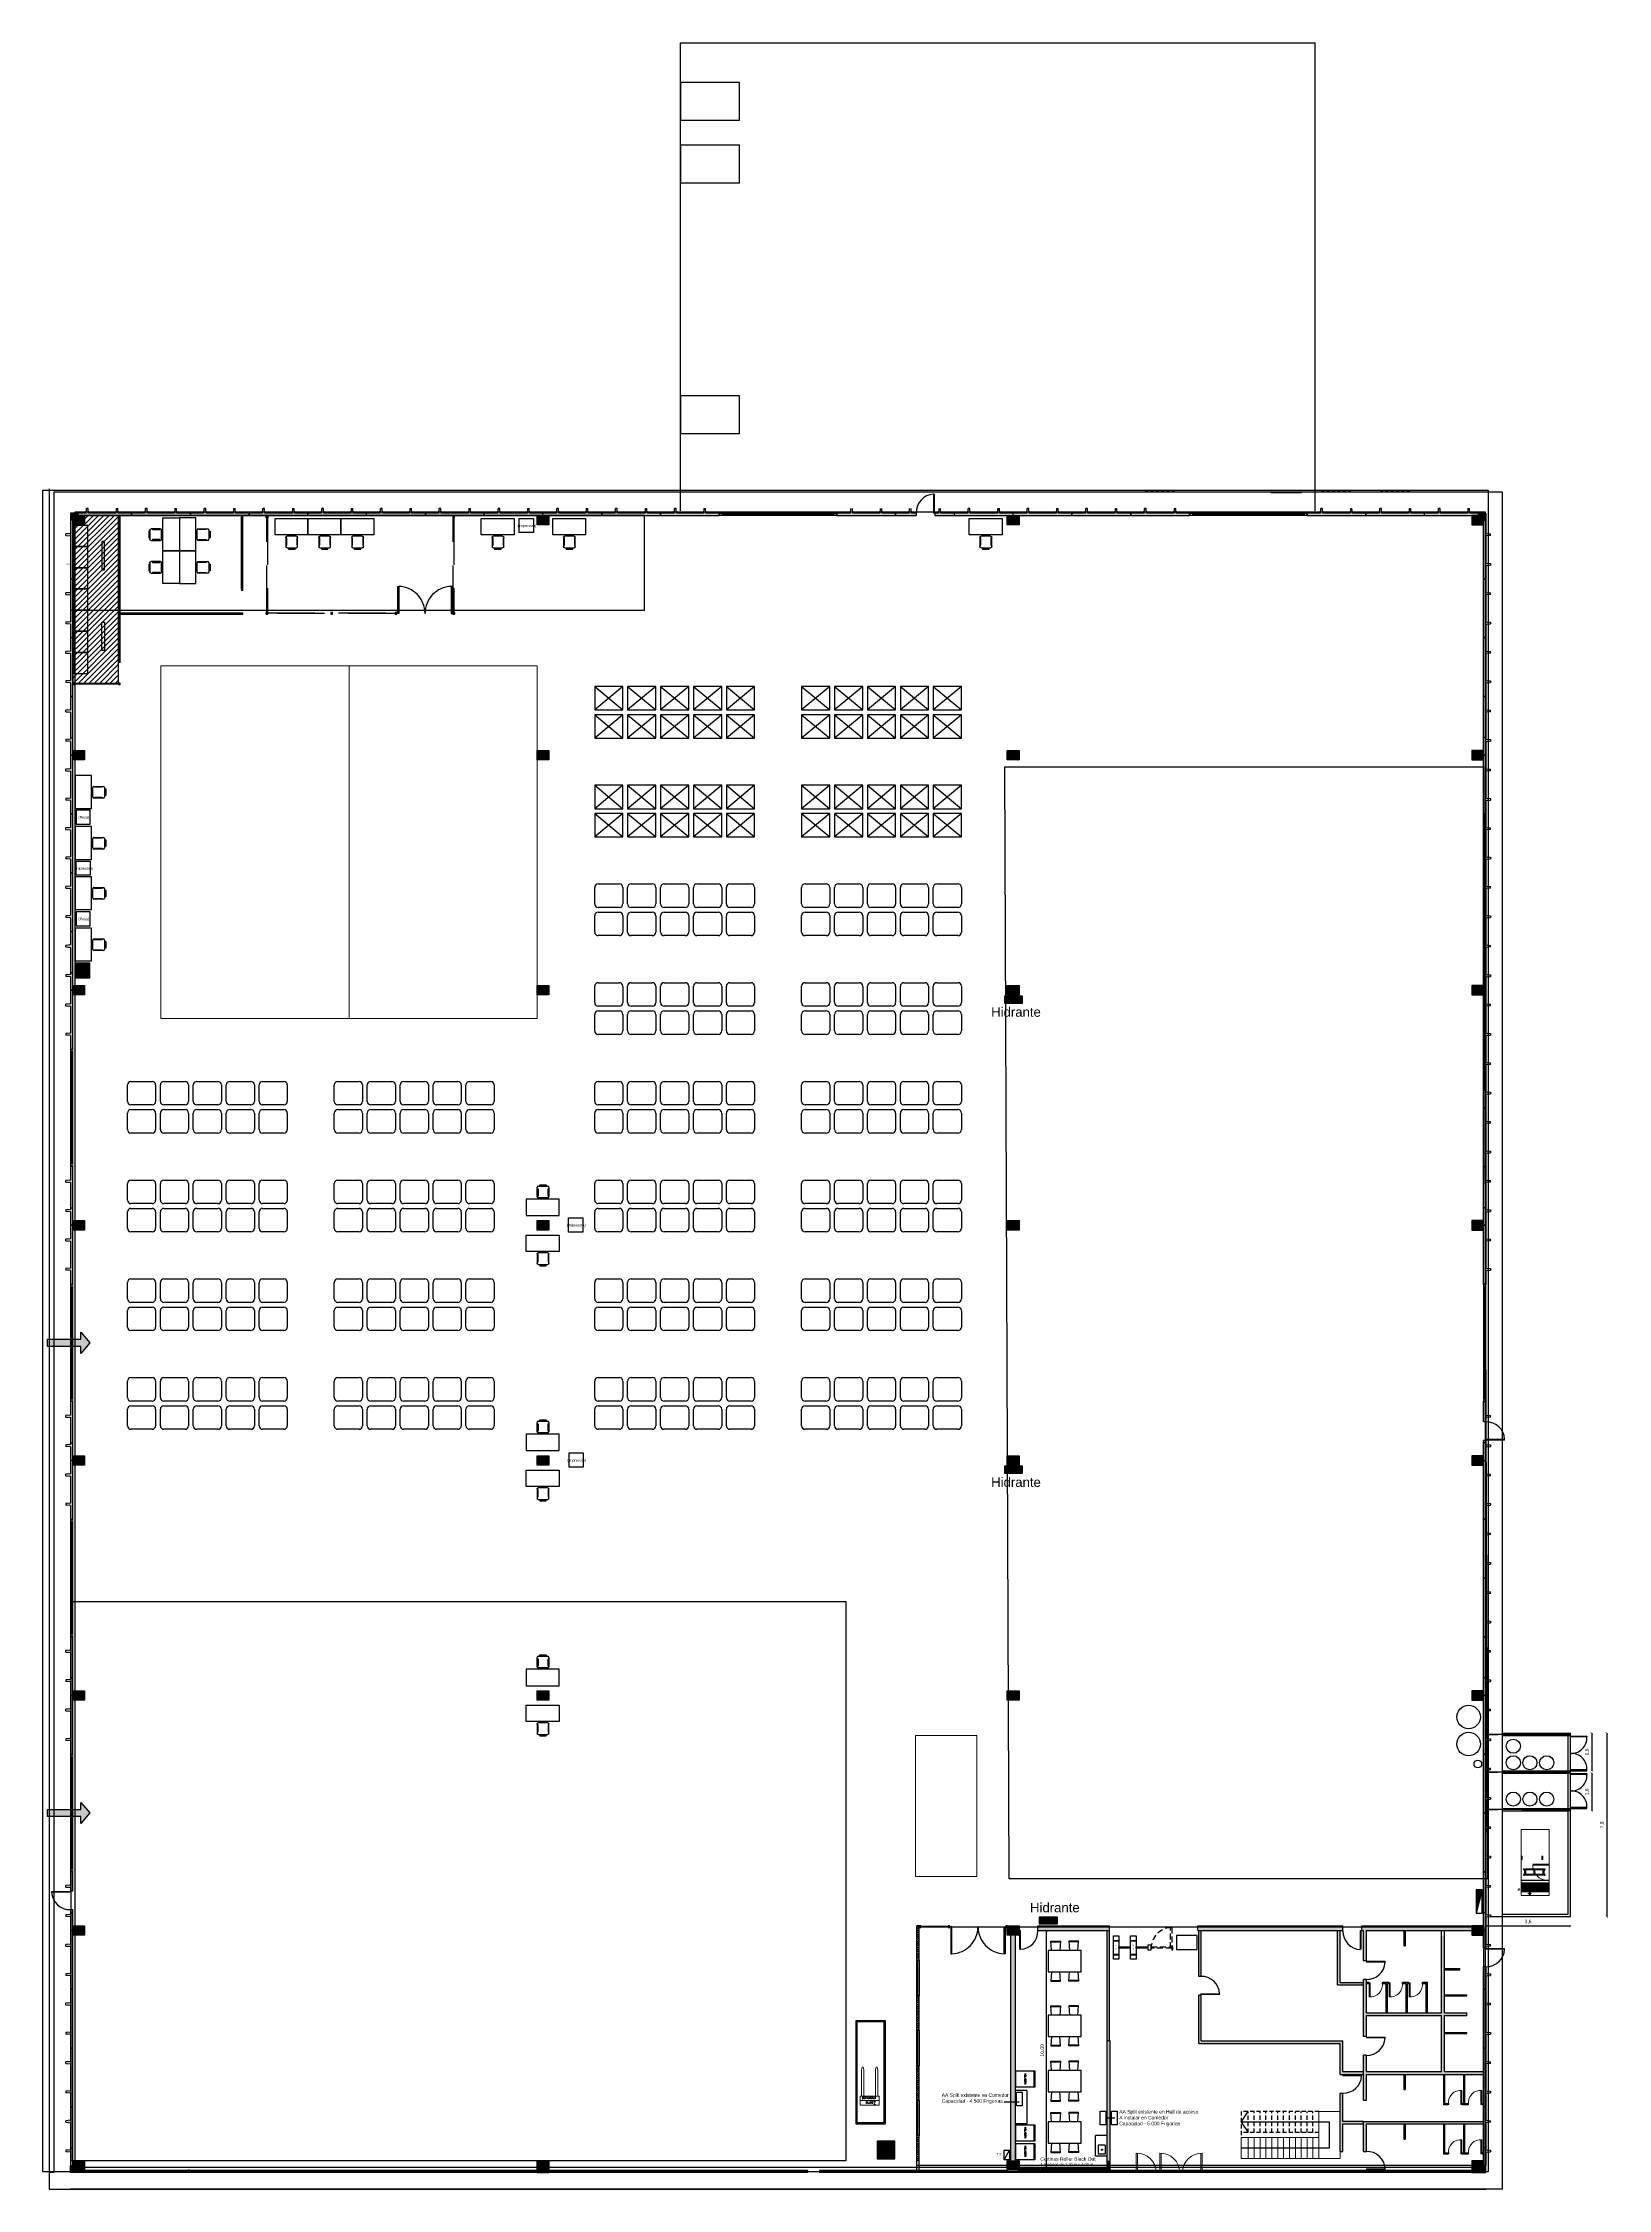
# Model space of a CAD drawing. Header units: millimetres. Extents: x 136.1 to 202.7, y 103.8 to 195.1.
import ezdxf

# ---------------------------------------------------------------- set-up
doc = ezdxf.new("R2010")
doc.units = ezdxf.units.MM
for name, pattern in [('$AUDIT_BAD_LTYPE14', [0]), ('CC-A-PLANTA ALTA$0$HIDDEN', [0.375, 0.25, -0.125]), ('HIDDEN', [0.375, 0.25, -0.125]), ('HIDDEN2', [0.1875, 0.125, -0.0625]), ('IRI-OCASA-Layout R 9$0$HIDDEN', [0.375, 0.25, -0.125]), ('LÍNEAS_OCULTAS2', [0.1875, 0.125, -0.0625])]:
    doc.linetypes.add(name, pattern=pattern)
for name, color, linetype, lineweight in [('000 ALE MUROS NUEVOS', 20, 'Continuous', 5), ('20-EXISTENTES', 8, 'Continuous', 20), ('AR - S-0.1N', 1, 'Continuous', 9), ('Camas_baterias', 1, 'Continuous', 15), ('Is Eléctrica - Grupo Electrogeno', 10, '$AUDIT_BAD_LTYPE14', 20), ('V-0.15N', 5, 'Continuous', 0)]:
    doc.layers.add(name, color=color, linetype=linetype, lineweight=lineweight)
for name, color, linetype in [('AR-Equipamiento', 251, 'Continuous'), ('C-0.4N', 7, 'Continuous'), ('Carpinterias', 5, 'Continuous'), ('Carpintería', 1, 'Continuous'), ('H-0.1G250', 30, 'Continuous'), ('Hatch', 252, 'Continuous'), ('Hatch Muros', 253, 'Continuous'), ('Hidrantes', 10, 'Continuous'), ('LEYENDAS', 140, 'Continuous'), ('Mobiliario', 251, 'Continuous'), ('Rejas', 3, 'Continuous'), ('SENDA PEATONAL', 40, 'Continuous'), ('Tabiqueria de durlock', 4, 'Continuous'), ('Tablero electrico', 10, 'Continuous'), ('V-0.13N', 6, 'Continuous')]:
    doc.layers.add(name, color=color, linetype=linetype)
doc.layers.add('HATCH TABIQUE DURLOCK', color=7, linetype='Continuous', true_color=0xebebeb)
doc.styles.add('IRI-OCASA-Layout R 9$0$Standard', font='arial.ttf')
doc.styles.add('IRI-OCASA-LAYOUT_R_9$0$STA', font='txt')
doc.styles.add('NGPCotas100', font='arial.ttf', dxfattribs={"height": 0.15})
doc.styles.add('NGPTextos100', font='arial.ttf', dxfattribs={"height": 0.18})
doc.styles.get("Standard").update_dxf_attribs({"font": 'txt.shx'})
doc.dimstyles.new('NGP100', dxfattribs={"dimtxt": 0.15, "dimasz": 0.1, "dimexe": 0.02, "dimexo": 0.1, "dimgap": 0.1, "dimtad": 1, "dimtxsty": 'NGPCotas100', "dimblk": 'ARCHTICK', "dimcen": 0, "dimse1": 1, "dimse2": 1, "dimadec": 0, "dimazin": 0, "dimtfac": 1, "dimtmove": 0, "dimatfit": 3, "dimldrblk": 'ARCHTICK', "dimfxl": 1, "dimarcsym": 0})

# ---------------------------------------------------------------- blocks, each defined once
blk = doc.blocks.new('IRI-OCASA-Layout R 9$0$OCA_SILLA')
at = {"linetype": 'Continuous'}
for p, q in [((0.0549, 0.05), (0.0549, 0.4483)), ((0.1049, 0.4983), (0.5023, 0.4983)), ((0.5023, 0), (0.1049, 0)), ((0.5523, 0.4483), (0.5523, 0.05))]:
    blk.add_line(p, q, dxfattribs=at)
for points in [[(0, 0.1087), (0, 0.3889), (0.0427, 0.3889), (0.0427, 0.1087)], [(0.1654, 0.4663), (0.1654, 0.4876), (0.4749, 0.4876), (0.4749, 0.4663)], [(0.1681, 0.0207), (0.1681, 0.0394), (0.4749, 0.0394), (0.4749, 0.0207)]]:
    blk.add_lwpolyline(points, close=True, dxfattribs=at)
for centre, start, end in [((0.1049, 0.4483), 90, 180), ((0.1049, 0.05), 180, 270), ((0.5023, 0.4483), 0, 90), ((0.5023, 0.05), 270, 0)]:
    blk.add_arc(centre, 0.05, start, end, dxfattribs=at)
blk = doc.blocks.new('grupo_3m')
at = {"color": 253, "linetype": 'LÍNEAS_OCULTAS2', "lineweight": 5, "ltscale": 250}
for p, q in [((-2.168999, 1.225145, -6983.620279), (-2.168999, 1.180145, -6983.620279)), ((-2.022749, 1.225145, -6983.620279), (-2.168999, 1.225145, -6983.620279)), ((-2.022749, 1.180145, -6983.620279), (-2.168999, 1.180145, -6983.620279)), ((-2.022749, 1.225145, -6983.620279), (-2.022749, 1.180145, -6983.620279)), ((-2.168999, 0.302645, -6983.620279), (-2.168999, 0.347645, -6983.620279)), ((-2.022749, 0.347645, -6983.620279), (-2.168999, 0.347645, -6983.620279)), ((-2.022749, 0.302645, -6983.620279), (-2.168999, 0.302645, -6983.620279)), ((-2.022749, 0.302645, -6983.620279), (-2.022749, 0.347645, -6983.620279))]:
    blk.add_line(p, q, dxfattribs=at)
at = {"color": 1, "linetype": 'LÍNEAS_OCULTAS2', "lineweight": 5, "ltscale": 350}
for p, q in [((-1.828321, 1.5), (-1.828321, 0.8025)), ((-1.790821, 1.5), (-1.790821, 0.8025))]:
    blk.add_line(p, q, dxfattribs=at)
at = {"color": 252, "lineweight": 40}
for p, q in [((-1.60903, 1.282873, -6983.620279), (-1.60903, 0.865884, -6983.620279)), ((-1.598343, 1.282873, -6983.620279), (-1.598343, 0.865884, -6983.620279)), ((-1.598343, 1.272079, -6983.620279), (-1.38403, 1.272079, -6983.620279)), ((-1.598343, 1.236642, -6983.620279), (-1.38403, 1.236642, -6983.620279)), ((-1.38403, 1.282873, -6983.620279), (-1.38403, 0.865884, -6983.620279)), ((-1.373343, 1.282873, -6983.620279), (-1.373343, 0.865884, -6983.620279)), ((-0.670129, 1.407734, 63850.242554), (-1.025296, 1.407734, 63850.242554)), ((-0.670129, 1.346434, 55868.962235), (-1.025296, 1.346434, 55868.962235)), ((-0.670129, 1.285134, 47887.681916), (-1.025296, 1.285134, 47887.681916)), ((-0.670129, 1.223835, 39906.401596), (-1.025296, 1.223835, 39906.401596)), ((-0.670129, 1.162535, 31925.121277), (-1.025296, 1.162535, 31925.121277)), ((-0.670129, 1.101236, 23943.840958), (-1.025296, 1.101236, 23943.840958)), ((-0.670129, 1.039936, 15962.560639), (-1.025296, 1.039936, 15962.560639)), ((-0.670129, 0.978637, 7981.280319), (-1.025296, 0.978637, 7981.280319)), ((-0.670129, 0.917337), (-1.025296, 0.917337)), ((-1.623554, 0.429946, -6983.620279), (-1.585568, 0.429946, -6983.620279)), ((-1.60903, 0.448895, -6983.620279), (-1.60903, 0.865884, -6983.620279)), ((-1.603686, 0.405794, -6983.620279), (-1.603686, 0.453982, -6983.620279)), ((-1.598343, 0.873028, -6983.620279), (-1.38403, 0.873028, -6983.620279)), ((-1.598343, 0.448895, -6983.620279), (-1.598343, 0.865884, -6983.620279)), ((-1.598343, 0.85874, -6983.620279), (-1.38403, 0.85874, -6983.620279)), ((-1.598343, 0.495126, -6983.620279), (-1.38403, 0.495126, -6983.620279)), ((-1.598343, 0.459689, -6983.620279), (-1.38403, 0.459689, -6983.620279)), ((-1.397099, 0.429946, -6983.620279), (-1.359113, 0.429946, -6983.620279)), ((-1.38403, 0.448895, -6983.620279), (-1.38403, 0.865884, -6983.620279)), ((-1.378686, 0.410175, -6983.620279), (-1.378686, 0.451062, -6983.620279)), ((-1.373343, 0.448895, -6983.620279), (-1.373343, 0.865884, -6983.620279)), ((-0.670129, 0.856038), (-1.025296, 0.856038)), ((-0.670129, 0.786246, 7981.280319), (-1.025296, 0.786246, 7981.280319)), ((-0.670129, 0.723433), (-1.025296, 0.723433)), ((-0.670129, 0.653641), (-1.025296, 0.653641)), ((-0.670129, 0.590827), (-1.025296, 0.590827)), ((-0.670129, 0.521063), (-1.025296, 0.521063)), ((-0.670129, 0.458222), (-1.025296, 0.458222)), ((-0.670129, 0.388431), (-1.025296, 0.388431)), ((-0.670129, 0.325617), (-1.025296, 0.325617))]:
    blk.add_line(p, q, dxfattribs=at)
at = {"lineweight": 5}
for p, q in [((-0.647408, 1.5), (-0.647408, 0.3)), ((-0.646521, 0.671325, -6983.620279), (-0.503942, 0.671325, -6983.620279)), ((-0.5749, 0.748093, -6983.620279), (-0.5749, 0.595868, -6983.620279))]:
    blk.add_line(p, q, dxfattribs=at)
blk.add_lwpolyline([(-0.5, 0.3), (-0.5, 1.5), (-3.3, 1.5), (-3.3, 0.3)], close=True)
at = {"color": 252, "lineweight": 40, "elevation": -6983.620279}
for points in [[(-1.586333, 1.301821), (-1.59501, 1.31685), (-1.612363, 1.31685), (-1.62104, 1.301821), (-1.612363, 1.286793), (-1.59501, 1.286793)], [(-1.361333, 1.301821), (-1.37001, 1.31685), (-1.387363, 1.31685), (-1.39604, 1.301821), (-1.387363, 1.286793), (-1.37001, 1.286793)], [(-1.586333, 0.429946), (-1.59501, 0.414918), (-1.612363, 0.414918), (-1.62104, 0.429946), (-1.612363, 0.444975), (-1.59501, 0.444975)], [(-1.361333, 0.429946), (-1.37001, 0.414918), (-1.387363, 0.414918), (-1.39604, 0.429946), (-1.387363, 0.444975), (-1.37001, 0.444975)]]:
    blk.add_lwpolyline(points, close=True, dxfattribs=at)
at = {"color": 252, "lineweight": 40, "elevation": -7981.280319}
blk.add_lwpolyline([(-1.025296, 0.325617), (-1.025296, 1.469665), (-0.670129, 1.469665), (-0.670129, 0.325617)], dxfattribs=at)
at = {"color": 252, "lineweight": 40}
for centre, radius in [((-1.603686, 1.301821, -6983.620279), 0.019688), ((-1.603686, 1.301821, -6983.620279), 0.009844), ((-1.378686, 1.301821, -6983.620279), 0.019688), ((-1.378686, 1.301821, -6983.620279), 0.009844), ((-1.603686, 0.429946, -6983.620279), 0.019688), ((-1.603686, 0.429946, -6983.620279), 0.009844), ((-1.603686, 0.429946, -6983.620279), 0.009844), ((-1.378686, 0.429946, -6983.620279), 0.019688), ((-1.378686, 0.429946, -6983.620279), 0.009844), ((-1.378686, 0.429946, -6983.620279), 0.009844)]:
    blk.add_circle(centre, radius, dxfattribs=at)
at = {"lineweight": 5}
for radius in [0.04275, 0.041625]:
    blk.add_circle((-0.5749, 0.671325, -6983.620279), radius, dxfattribs=at)
at = {"color": 252, "linetype": 'LÍNEAS_OCULTAS2', "lineweight": 5, "ltscale": 350}
blk.add_arc((-1.770325, 1.4337), 0.631533, 268.140208, 4.693472, dxfattribs=at)
at = {"layer": 'Hatch Muros'}
blk.add_line((-1.15, 0.3), (-1.15, 1.5), dxfattribs=at)
at = {"color": 252, "lineweight": 40, "oblique": 15}
blk.add_text('Conducto de combustión de 3"', height=0.05625, rotation=270, dxfattribs=at).set_placement((-0.780672, 1.414097, -15962.560639))
blk = doc.blocks.new('*U13')
at = {"style": 'IRI-OCASA-LAYOUT_R_9$0$STA'}
blk.add_text('MOLINETE', height=0.03522, rotation=90, dxfattribs=at).set_placement((-1.660498, 236.524785, -0.00002))
blk = doc.blocks.new('MOLINETE')
for p, q in [((-1.787829, 236.751325), (-1.557829, 236.751325)), ((-1.787829, 236.728481), (-1.557829, 236.728481)), ((-1.787829, 236.162082), (-1.557829, 236.162082)), ((-1.787829, 236.139238), (-1.557829, 236.139238))]:
    blk.add_line(p, q)
at = {"color": 1}
blk.add_lwpolyline([(-1.787829, 236.945281), (-1.557829, 236.945281), (-1.557829, 235.945281), (-1.787829, 235.945281)], close=True, dxfattribs=at)
blk.add_lwpolyline([(-1.557829, 236.420281), (-1.557829, 236.470281), (-1.097829, 236.470281), (-1.097829, 236.420281)], close=True)
at = {"layer": 'LEYENDAS'}
blk.add_blockref('*U13', (0, -0.154188), dxfattribs=at)
blk = doc.blocks.new('puerta_discapacitado_molinete')
at = {"layer": 'Carpintería'}
for points in [[(-1.065, 0), (-0.922, 0), (-0.922, 0.203), (-1.065, 0.203)], [(-0.05, 0), (0, 0), (0, 0.1265), (-0.05, 0.1265)]]:
    blk.add_lwpolyline(points, close=True, dxfattribs=at)
at = {"layer": 'Mobiliario', "color": 252, "linetype": 'CC-A-PLANTA ALTA$0$HIDDEN'}
for points in [[(-0.1, 0.0765), (-0.1, 0.9485), (-0.05, 0.9485), (-0.05, 0.0765)], [(-0.922, 0.1265), (-0.05, 0.1265), (-0.05, 0.0765), (-0.922, 0.0765)]]:
    blk.add_lwpolyline(points, close=True, dxfattribs=at)
blk.add_arc((-0.05, 0.0765), 0.8724, 91.642204, 181.642204, dxfattribs=at)
blk = doc.blocks.new('zorra_manual_1')
at = {"color": 0}
for p, q in [((1.503139, 0.7485), (0.394171, 0.7485)), ((0.394171, 0.6485), (1.503139, 0.6485)), ((1.503139, 0.1515), (0.394171, 0.1515)), ((0.394171, 0.0515), (1.503139, 0.0515)), ((1.623139, 0.72199), (1.503139, 0.7485)), ((1.503139, 0.6485), (1.623139, 0.675117)), ((1.623139, 0.12499), (1.503139, 0.1515)), ((1.503139, 0.0515), (1.623139, 0.078117)), ((1.623139, 0.675117), (1.623139, 0.72199)), ((1.623139, 0.078117), (1.623139, 0.12499))]:
    blk.add_line(p, q, dxfattribs=at)
at = {"color": 1}
for points in [[(0.394171, 0), (0, 0), (0, 0.8), (0.394171, 0.8)], [(0.197085, 0), (0.197085, 0.8)], [(0.394171, 0), (0.394171, 0.8)]]:
    blk.add_lwpolyline(points, dxfattribs=at)
at = {"color": 252, "insert": (0.037732, 0.139863), "char_height": 0.120586, "attachment_point": 1, "rotation": 90}
blk.add_mtext_dynamic_manual_height_columns('Zorra \\Pmanual', width=46.540201, gutter_width=12.5, heights=[0], dxfattribs=at)
blk = doc.blocks.new('cama_fija_doble_1.35x1.00')
at = {"layer": 'HATCH TABIQUE DURLOCK', "color": 1}
for points in [[(-0.75, 0.6), (0, 0.6), (0, 1.350002), (-0.75, 1.350002)], [(-0.72, 0.63), (-0.03, 0.63), (-0.03, 1.320002), (-0.72, 1.320002)]]:
    blk.add_lwpolyline(points, close=True, dxfattribs=at)
at = {"layer": 'HATCH TABIQUE DURLOCK', "color": 254}
for points in [[(-0.72, 1.3), (-0.51, 1.3)], [(-0.72, 1.25), (-0.51, 1.25)], [(-0.51, 1.25), (-0.72, 1.25)], [(-0.51, 1.2), (-0.72, 1.2)], [(-0.72, 1.15), (-0.51, 1.15)], [(-0.51, 1.15), (-0.72, 1.15)], [(-0.72, 1.1), (-0.51, 1.1)], [(-0.51, 1.1), (-0.72, 1.1)], [(-0.72, 1.05), (-0.51, 1.05)], [(-0.51, 1.05), (-0.72, 1.05)], [(-0.72, 1), (-0.51, 1)], [(-0.51, 1), (-0.72, 1)], [(-0.72, 0.95), (-0.51, 0.95)], [(-0.51, 0.95), (-0.72, 0.95)], [(-0.49, 1.3), (-0.26, 1.3)], [(-0.26, 1.25), (-0.49, 1.25)], [(-0.49, 1.25), (-0.26, 1.25)], [(-0.49, 1.2), (-0.26, 1.2)], [(-0.26, 1.2), (-0.49, 1.2)], [(-0.49, 1.15), (-0.26, 1.15)], [(-0.26, 1.15), (-0.49, 1.15)], [(-0.49, 1.1), (-0.26, 1.1)], [(-0.26, 1.1), (-0.49, 1.1)], [(-0.49, 1.05), (-0.26, 1.05)], [(-0.26, 1.05), (-0.49, 1.05)], [(-0.49, 1), (-0.26, 1)], [(-0.26, 1), (-0.49, 1)], [(-0.49, 0.95), (-0.26, 0.95)], [(-0.26, 0.95), (-0.49, 0.95)], [(-0.24, 1.3), (-0.03, 1.3)], [(-0.03, 1.25), (-0.24, 1.25)], [(-0.24, 1.25), (-0.03, 1.25)], [(-0.03, 1.2), (-0.24, 1.2)], [(-0.24, 1.2), (-0.03, 1.2)], [(-0.03, 1.15), (-0.24, 1.15)], [(-0.24, 1.15), (-0.03, 1.15)], [(-0.03, 1.1), (-0.24, 1.1)], [(-0.24, 1.1), (-0.03, 1.1)], [(-0.03, 1.05), (-0.24, 1.05)], [(-0.24, 1.05), (-0.03, 1.05)], [(-0.03, 1), (-0.24, 1)], [(-0.24, 1), (-0.03, 1)], [(-0.03, 0.95), (-0.24, 0.95)], [(-0.24, 0.95), (-0.03, 0.95)], [(-0.72, 0.9), (-0.51, 0.9)], [(-0.51, 0.9), (-0.72, 0.9)], [(-0.72, 0.85), (-0.51, 0.85)], [(-0.51, 0.85), (-0.72, 0.85)], [(-0.72, 0.8), (-0.51, 0.8)], [(-0.51, 0.8), (-0.72, 0.8)], [(-0.72, 0.75), (-0.51, 0.75)], [(-0.51, 0.75), (-0.72, 0.75)], [(-0.72, 0.7), (-0.51, 0.7)], [(-0.51, 0.7), (-0.72, 0.7)], [(-0.51, 0.65), (-0.72, 0.65)], [(-0.49, 0.9), (-0.26, 0.9)], [(-0.26, 0.9), (-0.49, 0.9)], [(-0.49, 0.85), (-0.26, 0.85)], [(-0.26, 0.85), (-0.49, 0.85)], [(-0.49, 0.8), (-0.26, 0.8)], [(-0.26, 0.8), (-0.49, 0.8)], [(-0.49, 0.75), (-0.26, 0.75)], [(-0.26, 0.75), (-0.49, 0.75)], [(-0.49, 0.7), (-0.26, 0.7)], [(-0.26, 0.7), (-0.49, 0.7)], [(-0.26, 0.65), (-0.49, 0.65)], [(-0.03, 0.9), (-0.24, 0.9)], [(-0.24, 0.9), (-0.03, 0.9)], [(-0.03, 0.85), (-0.24, 0.85)], [(-0.24, 0.85), (-0.03, 0.85)], [(-0.03, 0.8), (-0.24, 0.8)], [(-0.24, 0.8), (-0.03, 0.8)], [(-0.03, 0.75), (-0.24, 0.75)], [(-0.24, 0.75), (-0.03, 0.75)], [(-0.03, 0.7), (-0.24, 0.7)], [(-0.24, 0.7), (-0.03, 0.7)], [(-0.03, 0.65), (-0.24, 0.65)]]:
    blk.add_lwpolyline(points, dxfattribs=at)
at = {"layer": 'HATCH TABIQUE DURLOCK', "color": 1}
for points in [[(-0.51, 1.320002), (-0.51, 0.63)], [(-0.49, 1.320002), (-0.49, 0.63)], [(-0.26, 1.320002), (-0.26, 0.63)], [(-0.24, 1.320002), (-0.24, 0.63)]]:
    blk.add_lwpolyline(points, dxfattribs=at)
blk = doc.blocks.new('mesa_comedor_1.40x0.90')
for p, q in [((-1.275, 1.281796), (-1.275, 0.884921, 3.76699)), ((-1.275, 1.281796), (-1.275, 0.884921, 3.76699)), ((-1.275, 1.281796), (-1.275, 0.884921, 3.76699)), ((0.375, 1.281796), (0.375, 0.884921, 3.76699)), ((0.375, 1.281796), (0.375, 0.884921, 3.76699)), ((0.375, 1.281796), (0.375, 0.884921, 3.76699)), ((-1.275, 0.118204), (-1.275, 0.515079, 3.76699)), ((-1.275, 0.118204), (-1.275, 0.515079, 3.76699)), ((-1.275, 0.118204), (-1.275, 0.515079, 3.76699)), ((0.375, 0.118204), (0.375, 0.515079, 3.76699)), ((0.375, 0.118204), (0.375, 0.515079, 3.76699)), ((0.375, 0.118204), (0.375, 0.515079, 3.76699))]:
    blk.add_line(p, q)
for points in [[(-0.9, 1.258358), (-1.3, 1.283358), (-1.3, 0.883358), (-0.9, 0.908358)], [(-0.9, 1.258358), (-1.3, 1.283358), (-1.3, 0.883358), (-0.9, 0.908358)], [(-0.9, 1.258358), (-1.3, 1.283358), (-1.3, 0.883358), (-0.9, 0.908358)], [(0, 1.258358), (0.4, 1.283358), (0.4, 0.883358), (0, 0.908358)], [(0, 1.258358), (0.4, 1.283358), (0.4, 0.883358), (0, 0.908358)], [(0, 1.258358), (0.4, 1.283358), (0.4, 0.883358), (0, 0.908358)], [(-0.9, 0.141642), (-1.3, 0.116642), (-1.3, 0.516642), (-0.9, 0.491642)], [(-0.9, 0.141642), (-1.3, 0.116642), (-1.3, 0.516642), (-0.9, 0.491642)], [(-0.9, 0.141642), (-1.3, 0.116642), (-1.3, 0.516642), (-0.9, 0.491642)], [(0, 0.141642), (0.4, 0.116642), (0.4, 0.516642), (0, 0.491642)], [(0, 0.141642), (0.4, 0.116642), (0.4, 0.516642), (0, 0.491642)], [(0, 0.141642), (0.4, 0.116642), (0.4, 0.516642), (0, 0.491642)]]:
    blk.add_lwpolyline(points)
blk.add_lwpolyline([(-0.9, 0), (0, 0), (0, 1.4), (-0.9, 1.4)], close=True)
blk = doc.blocks.new('_ARCHTICK')
at = {"color": 0, "linetype": 'ByBlock', "const_width": 0.15}
blk.add_lwpolyline([(-0.5, -0.5), (0.5, 0.5)], dxfattribs=at)
blk = doc.blocks.new('*D18')
at = {"layer": 'Defpoints', "color": 0}
for p in [(201.733343, 123.241162), (201.733343, 115.437119), (202.621308, 115.437119)]:
    blk.add_point(p, dxfattribs=at)
at = {"layer": 'Mobiliario', "color": 0, "lineweight": -2}
blk.add_line((202.621308, 123.241162), (202.621308, 115.437119), dxfattribs=at)
at = {"layer": 'Mobiliario', "color": 0, "lineweight": -2, "xscale": 0.1, "yscale": 0.1, "zscale": 0.1}
for p, rotation in [((202.621308, 123.241162), 90), ((202.621308, 115.437119), 270)]:
    blk.add_blockref('_ARCHTICK', p, dxfattribs=dict(at, rotation=rotation))
at = {"layer": 'Mobiliario', "color": 0, "insert": (202.431233, 119.339141), "char_height": 0.15, "attachment_point": 5, "rotation": 90, "style": 'NGPCotas100'}
blk.add_mtext('7,8', dxfattribs=at)
blk = doc.blocks.new('*D19')
at = {"layer": 'Defpoints', "color": 0}
for p in [(197.474822, 115.422119), (201.074822, 115.437119), (197.474822, 115.026495)]:
    blk.add_point(p, dxfattribs=at)
at = {"layer": 'Mobiliario', "color": 0, "lineweight": -2}
blk.add_line((201.074822, 115.026495), (197.474822, 115.026495), dxfattribs=at)
at = {"layer": 'Mobiliario', "color": 0, "lineweight": -2, "xscale": 0.1, "yscale": 0.1, "zscale": 0.1, "rotation": 180}
blk.add_blockref('_ARCHTICK', (197.474822, 115.026495), dxfattribs=at)
at = {"layer": 'Mobiliario', "color": 0, "lineweight": -2, "xscale": 0.1, "yscale": 0.1, "zscale": 0.1}
blk.add_blockref('_ARCHTICK', (201.074822, 115.026495), dxfattribs=at)
at = {"layer": 'Mobiliario', "color": 0, "insert": (199.274822, 115.21657), "char_height": 0.15, "attachment_point": 5, "style": 'NGPCotas100'}
blk.add_mtext('3,6', dxfattribs=at)
blk = doc.blocks.new('*D20')
at = {"layer": 'Defpoints', "color": 0}
for p in [(201.074822, 123.241162), (200.974822, 121.641162), (201.981431, 121.641162)]:
    blk.add_point(p, dxfattribs=at)
at = {"layer": 'Mobiliario', "color": 0, "lineweight": -2}
blk.add_line((201.981431, 123.241162), (201.981431, 121.641162), dxfattribs=at)
at = {"layer": 'Mobiliario', "color": 0, "lineweight": -2, "xscale": 0.1, "yscale": 0.1, "zscale": 0.1}
for p, rotation in [((201.981431, 123.241162), 90), ((201.981431, 121.641162), 270)]:
    blk.add_blockref('_ARCHTICK', p, dxfattribs=dict(at, rotation=rotation))
at = {"layer": 'Mobiliario', "color": 0, "insert": (201.791356, 122.441162), "char_height": 0.15, "attachment_point": 5, "rotation": 90, "style": 'NGPCotas100'}
blk.add_mtext('1,6', dxfattribs=at)
blk = doc.blocks.new('*D21')
at = {"layer": 'Defpoints', "color": 0}
for p in [(200.974822, 121.541162), (200.974822, 119.941162), (201.981431, 119.941162)]:
    blk.add_point(p, dxfattribs=at)
at = {"layer": 'Mobiliario', "color": 0, "lineweight": -2}
blk.add_line((201.981431, 121.541162), (201.981431, 119.941162), dxfattribs=at)
at = {"layer": 'Mobiliario', "color": 0, "lineweight": -2, "xscale": 0.1, "yscale": 0.1, "zscale": 0.1}
for p, rotation in [((201.981431, 121.541162), 90), ((201.981431, 119.941162), 270)]:
    blk.add_blockref('_ARCHTICK', p, dxfattribs=dict(at, rotation=rotation))
at = {"layer": 'Mobiliario', "color": 0, "insert": (201.791356, 120.741162), "char_height": 0.15, "attachment_point": 5, "rotation": 90, "style": 'NGPCotas100'}
blk.add_mtext('1,6', dxfattribs=at)
blk = doc.blocks.new('*D22')
at = {"layer": 'Defpoints', "color": 0}
for p in [(178.517547, 114.847119), (178.43297, 104.647119), (178.783291, 104.647119)]:
    blk.add_point(p, dxfattribs=at)
at = {"layer": 'Mobiliario', "color": 0, "lineweight": -2}
blk.add_line((178.783291, 114.847119), (178.783291, 104.647119), dxfattribs=at)
at = {"layer": 'Mobiliario', "color": 0, "lineweight": -2, "xscale": 0.1, "yscale": 0.1, "zscale": 0.1}
for p, rotation in [((178.783291, 114.847119), 90), ((178.783291, 104.647119), 270)]:
    blk.add_blockref('_ARCHTICK', p, dxfattribs=dict(at, rotation=rotation))
at = {"layer": 'Mobiliario', "color": 0, "insert": (178.606716, 109.747119), "char_height": 0.15, "attachment_point": 5, "rotation": 90, "style": 'NGPCotas100'}
blk.add_mtext('10.00', dxfattribs=at)
blk = doc.blocks.new('heladera_80x70')
blk.add_lwpolyline([(-0.700234, 0.000008), (-0.700234, 0.800008), (0, 0.800008), (0, 0.000008)], close=True)
blk.add_lwpolyline([(-0.700234, 0.757364), (0, 0.757364)])
at = {"insert": (-0.590465, 0.427536), "char_height": 0.070312, "attachment_point": 1}
blk.add_mtext_dynamic_manual_height_columns('HELADERA', width=0.531995, gutter_width=12.5, heights=[0], dxfattribs=at)
blk = doc.blocks.new('Pallets')
at = {"layer": 'Mobiliario'}
for p, q in [((807.493895, 482.045091), (808.693895, 481.045091)), ((808.693895, 482.045091), (807.493895, 481.045091))]:
    blk.add_line(p, q, dxfattribs=at)
blk.add_lwpolyline([(807.493895, 481.045091), (808.693895, 481.045091), (808.693895, 482.045091), (807.493895, 482.045091)], close=True, dxfattribs=at)
blk = doc.blocks.new('BIND')
at = {"layer": 'Mobiliario'}
for p, q in [((275629.348674, 112303.277984), (275629.348674, 112303.977984)), ((275629.498674, 112304.127984), (275630.398674, 112304.127984)), ((275630.548674, 112303.977984), (275630.548674, 112303.277984)), ((275630.398674, 112303.127984), (275629.498674, 112303.127984))]:
    blk.add_line(p, q, dxfattribs=at)
for centre, start, end in [((275629.498674, 112303.977984), 90, 180), ((275630.398674, 112303.977984), 0, 90), ((275629.498674, 112303.277984), 180, 270), ((275630.398674, 112303.277984), 270, 0)]:
    blk.add_arc(centre, 0.15, start, end, dxfattribs=at)

msp = doc.modelspace()

# ---------------------------------------------------------------- hatches: boundary and pattern name
at = {"layer": 'H-0.1G250'}
for points in [[(139.875, 175.147), (139.3, 175.147), (139.285, 175.347), (139.215, 175.347), (139.2, 175.147), (138.05, 175.147), (138.035, 175.347), (137.965, 175.347), (137.95, 175.147), (137.625, 175.147), (137.625, 175.047), (139.875, 175.047)], [(142.375, 175.147), (141.8, 175.147), (141.785, 175.347), (141.715, 175.347), (141.7, 175.147), (140.55, 175.147), (140.535, 175.347), (140.465, 175.347), (140.45, 175.147), (139.875, 175.147), (139.875, 175.047), (142.375, 175.047)], [(143.05, 175.147), (143.035, 175.347), (142.965, 175.347), (142.95, 175.147), (142.375, 175.147), (142.375, 175.047), (144.875, 175.047), (144.875, 175.147), (144.3, 175.147), (144.285, 175.347), (144.215, 175.347), (144.2, 175.147)], [(145.55, 175.147), (145.535, 175.347), (145.465, 175.347), (145.45, 175.147), (144.875, 175.147), (144.875, 175.047), (147.375, 175.047), (147.375, 175.147), (146.8, 175.147), (146.785, 175.347), (146.715, 175.347), (146.7, 175.147)], [(148.05, 175.147), (148.035, 175.347), (147.965, 175.347), (147.95, 175.147), (147.375, 175.147), (147.375, 175.047), (149.875, 175.047), (149.875, 175.147), (149.3, 175.147), (149.285, 175.347), (149.215, 175.347), (149.2, 175.147)], [(152.375, 175.147), (151.8, 175.147), (151.785, 175.347), (151.715, 175.347), (151.7, 175.147), (150.55, 175.147), (150.535, 175.347), (150.465, 175.347), (150.45, 175.147), (149.875, 175.147), (149.875, 175.047), (152.375, 175.047)], [(154.875, 175.047), (154.875, 175.147), (154.3, 175.147), (154.285, 175.347), (154.215, 175.347), (154.2, 175.147), (153.05, 175.147), (153.035, 175.347), (152.965, 175.347), (152.95, 175.147), (152.375, 175.147), (152.375, 175.047)], [(157.375, 175.047), (157.375, 175.147), (156.8, 175.147), (156.785, 175.347), (156.715, 175.347), (156.7, 175.147), (155.55, 175.147), (155.535, 175.347), (155.465, 175.347), (155.45, 175.147), (154.875, 175.147), (154.875, 175.047)], [(159.875, 175.147), (159.3, 175.147), (159.285, 175.347), (159.215, 175.347), (159.2, 175.147), (158.05, 175.147), (158.035, 175.347), (157.965, 175.347), (157.95, 175.147), (157.375, 175.147), (157.375, 175.047), (159.875, 175.047)], [(162.375, 175.147), (161.8, 175.147), (161.785, 175.347), (161.715, 175.347), (161.7, 175.147), (160.55, 175.147), (160.535, 175.347), (160.465, 175.347), (160.45, 175.147), (159.875, 175.147), (159.875, 175.047), (162.375, 175.047)], [(164.875, 175.047), (164.875, 175.147), (164.3, 175.147), (164.285, 175.347), (164.215, 175.347), (164.2, 175.147), (163.05, 175.147), (163.035, 175.347), (162.965, 175.347), (162.95, 175.147), (162.375, 175.147), (162.375, 175.047)], [(172.375, 175.147), (171.8, 175.147), (171.785, 175.347), (171.715, 175.347), (171.7, 175.147), (170.55, 175.147), (170.535, 175.347), (170.465, 175.347), (170.45, 175.147), (169.875, 175.147), (169.875, 175.047), (172.375, 175.047)], [(177.375, 175.047), (177.375, 175.147), (176.8, 175.147), (176.785, 175.347), (176.715, 175.347), (176.7, 175.147), (175.55, 175.147), (175.535, 175.347), (175.465, 175.347), (175.45, 175.147), (174.875, 175.147), (174.875, 175.047)], [(179.875, 175.147), (179.3, 175.147), (179.285, 175.347), (179.215, 175.347), (179.2, 175.147), (178.05, 175.147), (178.035, 175.347), (177.965, 175.347), (177.95, 175.147), (177.375, 175.147), (177.375, 175.047), (179.875, 175.047)], [(182.375, 175.147), (181.8, 175.147), (181.785, 175.347), (181.715, 175.347), (181.7, 175.147), (180.55, 175.147), (180.535, 175.347), (180.465, 175.347), (180.45, 175.147), (179.875, 175.147), (179.875, 175.047), (182.375, 175.047)], [(184.875, 175.047), (184.875, 175.147), (184.3, 175.147), (184.285, 175.347), (184.215, 175.347), (184.2, 175.147), (183.05, 175.147), (183.035, 175.347), (182.965, 175.347), (182.95, 175.147), (182.375, 175.147), (182.375, 175.047)], [(192.375, 175.147), (191.8, 175.147), (191.785, 175.347), (191.715, 175.347), (191.7, 175.147), (190.55, 175.147), (190.535, 175.347), (190.465, 175.347), (190.45, 175.147), (189.875, 175.147), (189.875, 175.047), (192.375, 175.047)], [(194.875, 175.047), (194.875, 175.147), (194.3, 175.147), (194.285, 175.347), (194.215, 175.347), (194.2, 175.147), (193.05, 175.147), (193.035, 175.347), (192.965, 175.347), (192.95, 175.147), (192.375, 175.147), (192.375, 175.047)], [(197.125, 175.047), (197.125, 175.147), (196.8, 175.147), (196.785, 175.347), (196.715, 175.347), (196.7, 175.147), (195.55, 175.147), (195.535, 175.347), (195.465, 175.347), (195.45, 175.147), (194.875, 175.147), (194.875, 175.047)], [(137.375, 172.347), (137.275, 172.347), (137.275, 172.922), (137.075, 172.937), (137.075, 173.007), (137.275, 173.022), (137.275, 174.172), (137.075, 174.187), (137.075, 174.257), (137.275, 174.272), (137.275, 174.847), (137.375, 174.847)], [(137.275, 174.847), (137.375, 174.847), (137.375, 175.047), (137.375, 175.147), (137.275, 175.147)], [(137.625, 175.047), (137.625, 175.147), (137.375, 175.147), (137.375, 175.047)], [(197.375, 175.047), (197.375, 175.147), (197.125, 175.147), (197.125, 175.047)], [(197.375, 174.847), (197.475, 174.847), (197.475, 175.147), (197.375, 175.147), (197.375, 175.047)], [(197.375, 172.347), (197.475, 172.347), (197.475, 172.922), (197.675, 172.937), (197.675, 173.007), (197.475, 173.022), (197.475, 174.172), (197.675, 174.187), (197.675, 174.257), (197.475, 174.272), (197.475, 174.847), (197.375, 174.847)], [(137.375, 169.847), (137.275, 169.847), (137.275, 170.422), (137.075, 170.437), (137.075, 170.507), (137.275, 170.522), (137.275, 171.672), (137.075, 171.687), (137.075, 171.757), (137.275, 171.772), (137.275, 172.347), (137.375, 172.347)], [(197.375, 169.847), (197.475, 169.847), (197.475, 170.422), (197.675, 170.437), (197.675, 170.507), (197.475, 170.522), (197.475, 171.672), (197.675, 171.687), (197.675, 171.757), (197.475, 171.772), (197.475, 172.347), (197.375, 172.347)], [(137.375, 167.347), (137.275, 167.347), (137.275, 167.922), (137.075, 167.937), (137.075, 168.007), (137.275, 168.022), (137.275, 169.172), (137.075, 169.187), (137.075, 169.257), (137.275, 169.272), (137.275, 169.847), (137.375, 169.847)], [(197.375, 167.347), (197.475, 167.347), (197.475, 167.922), (197.675, 167.937), (197.675, 168.007), (197.475, 168.022), (197.475, 169.172), (197.675, 169.187), (197.675, 169.257), (197.475, 169.272), (197.475, 169.847), (197.375, 169.847)], [(137.375, 164.847), (137.275, 164.847), (137.275, 165.422), (137.075, 165.437), (137.075, 165.507), (137.275, 165.522), (137.275, 166.672), (137.075, 166.687), (137.075, 166.757), (137.275, 166.772), (137.275, 167.347), (137.375, 167.347)], [(197.375, 164.847), (197.475, 164.847), (197.475, 165.422), (197.675, 165.437), (197.675, 165.507), (197.475, 165.522), (197.475, 166.672), (197.675, 166.687), (197.675, 166.757), (197.475, 166.772), (197.475, 167.347), (197.375, 167.347)], [(137.375, 162.347), (137.275, 162.347), (137.275, 162.922), (137.075, 162.937), (137.075, 163.007), (137.275, 163.022), (137.275, 164.172), (137.075, 164.187), (137.075, 164.257), (137.275, 164.272), (137.275, 164.847), (137.375, 164.847)], [(197.375, 162.347), (197.475, 162.347), (197.475, 162.922), (197.675, 162.937), (197.675, 163.007), (197.475, 163.022), (197.475, 164.172), (197.675, 164.187), (197.675, 164.257), (197.475, 164.272), (197.475, 164.847), (197.375, 164.847)], [(137.375, 159.847), (137.275, 159.847), (137.275, 160.422), (137.075, 160.437), (137.075, 160.507), (137.275, 160.522), (137.275, 161.672), (137.075, 161.687), (137.075, 161.757), (137.275, 161.772), (137.275, 162.347), (137.375, 162.347)], [(197.375, 159.847), (197.475, 159.847), (197.475, 160.422), (197.675, 160.437), (197.675, 160.507), (197.475, 160.522), (197.475, 161.672), (197.675, 161.687), (197.675, 161.757), (197.475, 161.772), (197.475, 162.347), (197.375, 162.347)], [(137.375, 157.347), (137.275, 157.347), (137.275, 157.922), (137.075, 157.937), (137.075, 158.007), (137.275, 158.022), (137.275, 159.172), (137.075, 159.187), (137.075, 159.257), (137.275, 159.272), (137.275, 159.847), (137.375, 159.847)], [(197.375, 157.347), (197.475, 157.347), (197.475, 157.922), (197.675, 157.937), (197.675, 158.007), (197.475, 158.022), (197.475, 159.172), (197.675, 159.187), (197.675, 159.257), (197.475, 159.272), (197.475, 159.847), (197.375, 159.847)], [(137.375, 154.847), (137.275, 154.847), (137.275, 155.422), (137.075, 155.437), (137.075, 155.507), (137.275, 155.522), (137.275, 156.672), (137.075, 156.687), (137.075, 156.757), (137.275, 156.772), (137.275, 157.347), (137.375, 157.347)], [(197.375, 154.847), (197.475, 154.847), (197.475, 155.422), (197.675, 155.437), (197.675, 155.507), (197.475, 155.522), (197.475, 156.672), (197.675, 156.687), (197.675, 156.757), (197.475, 156.772), (197.475, 157.347), (197.375, 157.347)], [(137.375, 152.347), (137.275, 152.347), (137.275, 152.922), (137.075, 152.937), (137.075, 153.007), (137.275, 153.022), (137.275, 154.172), (137.075, 154.187), (137.075, 154.257), (137.275, 154.272), (137.275, 154.847), (137.375, 154.847)], [(197.375, 152.347), (197.475, 152.347), (197.475, 152.922), (197.675, 152.937), (197.675, 153.007), (197.475, 153.022), (197.475, 154.172), (197.675, 154.187), (197.675, 154.257), (197.475, 154.272), (197.475, 154.847), (197.375, 154.847)], [(197.375, 149.847), (197.475, 149.847), (197.475, 150.422), (197.675, 150.437), (197.675, 150.507), (197.475, 150.522), (197.475, 151.672), (197.675, 151.687), (197.675, 151.757), (197.475, 151.772), (197.475, 152.347), (197.375, 152.347)], [(197.375, 147.347), (197.475, 147.347), (197.475, 147.922), (197.675, 147.937), (197.675, 148.007), (197.475, 148.022), (197.475, 149.172), (197.675, 149.187), (197.675, 149.257), (197.475, 149.272), (197.475, 149.847), (197.375, 149.847)], [(137.375, 144.847), (137.275, 144.847), (137.275, 145.422), (137.075, 145.437), (137.075, 145.507), (137.275, 145.522), (137.275, 146.672), (137.075, 146.687), (137.075, 146.757), (137.275, 146.772), (137.275, 147.347), (137.375, 147.347)], [(197.375, 144.847), (197.475, 144.847), (197.475, 145.422), (197.675, 145.437), (197.675, 145.507), (197.475, 145.522), (197.475, 146.672), (197.675, 146.687), (197.675, 146.757), (197.475, 146.772), (197.475, 147.347), (197.375, 147.347)], [(137.375, 142.347), (137.275, 142.347), (137.275, 142.922), (137.075, 142.937), (137.075, 143.007), (137.275, 143.022), (137.275, 144.172), (137.075, 144.187), (137.075, 144.257), (137.275, 144.272), (137.275, 144.847), (137.375, 144.847)], [(197.375, 142.347), (197.475, 142.347), (197.475, 142.922), (197.675, 142.937), (197.675, 143.007), (197.475, 143.022), (197.475, 144.172), (197.675, 144.187), (197.675, 144.257), (197.475, 144.272), (197.475, 144.847), (197.375, 144.847)], [(137.375, 134.847), (137.275, 134.847), (137.275, 135.422), (137.075, 135.437), (137.075, 135.507), (137.275, 135.522), (137.275, 136.672), (137.075, 136.687), (137.075, 136.757), (137.275, 136.772), (137.275, 137.347), (137.375, 137.347)], [(137.375, 132.347), (137.275, 132.347), (137.275, 132.922), (137.075, 132.937), (137.075, 133.007), (137.275, 133.022), (137.275, 134.172), (137.075, 134.187), (137.075, 134.257), (137.275, 134.272), (137.275, 134.847), (137.375, 134.847)], [(197.375, 132.347), (197.475, 132.347), (197.475, 132.922), (197.675, 132.937), (197.675, 133.007), (197.475, 133.022), (197.475, 134.172), (197.675, 134.187), (197.675, 134.257), (197.475, 134.272), (197.475, 134.847), (197.375, 134.847)], [(197.375, 129.847), (197.475, 129.847), (197.475, 130.422), (197.675, 130.437), (197.675, 130.507), (197.475, 130.522), (197.475, 131.672), (197.675, 131.687), (197.675, 131.757), (197.475, 131.772), (197.475, 132.347), (197.375, 132.347)], [(197.375, 127.347), (197.475, 127.347), (197.475, 127.922), (197.675, 127.937), (197.675, 128.007), (197.475, 128.022), (197.475, 129.172), (197.675, 129.187), (197.675, 129.257), (197.475, 129.272), (197.475, 129.847), (197.375, 129.847)], [(137.375, 124.847), (137.275, 124.847), (137.275, 125.422), (137.075, 125.437), (137.075, 125.507), (137.275, 125.522), (137.275, 126.672), (137.075, 126.687), (137.075, 126.757), (137.275, 126.772), (137.275, 127.347), (137.375, 127.347)], [(197.375, 124.847), (197.475, 124.847), (197.475, 125.422), (197.675, 125.437), (197.675, 125.507), (197.475, 125.522), (197.475, 126.672), (197.675, 126.687), (197.675, 126.757), (197.475, 126.772), (197.475, 127.347), (197.375, 127.347)], [(137.375, 122.347), (137.275, 122.347), (137.275, 122.922), (137.075, 122.937), (137.075, 123.007), (137.275, 123.022), (137.275, 124.172), (137.075, 124.187), (137.075, 124.257), (137.275, 124.272), (137.275, 124.847), (137.375, 124.847)], [(197.375, 122.347), (197.475, 122.347), (197.475, 122.922), (197.675, 122.937), (197.675, 123.007), (197.475, 123.022), (197.475, 124.172), (197.675, 124.187), (197.675, 124.257), (197.475, 124.272), (197.475, 124.847), (197.375, 124.847)], [(197.375, 119.847), (197.475, 119.847), (197.475, 120.422), (197.675, 120.437), (197.675, 120.507), (197.475, 120.522), (197.475, 121.672), (197.675, 121.687), (197.675, 121.757), (197.475, 121.772), (197.475, 122.347), (197.375, 122.347)], [(197.375, 117.347), (197.475, 117.347), (197.475, 117.922), (197.675, 117.937), (197.675, 118.007), (197.475, 118.022), (197.475, 119.172), (197.675, 119.187), (197.675, 119.257), (197.475, 119.272), (197.475, 119.847), (197.375, 119.847)], [(197.375, 114.847), (197.475, 114.847), (197.475, 115.422), (197.675, 115.437), (197.675, 115.507), (197.475, 115.522), (197.475, 116.672), (197.675, 116.687), (197.675, 116.757), (197.475, 116.772), (197.475, 117.347), (197.375, 117.347)], [(137.375, 112.347), (137.275, 112.347), (137.275, 112.922), (137.075, 112.937), (137.075, 113.007), (137.275, 113.022), (137.275, 114.172), (137.075, 114.187), (137.075, 114.257), (137.275, 114.272), (137.275, 114.847), (137.375, 114.847)], [(137.375, 109.847), (137.275, 109.847), (137.275, 110.422), (137.075, 110.437), (137.075, 110.507), (137.275, 110.522), (137.275, 111.672), (137.075, 111.687), (137.075, 111.757), (137.275, 111.772), (137.275, 112.347), (137.375, 112.347)], [(197.375, 109.847), (197.475, 109.847), (197.475, 110.422), (197.675, 110.437), (197.675, 110.507), (197.475, 110.522), (197.475, 111.672), (197.675, 111.687), (197.675, 111.757), (197.475, 111.772), (197.475, 112.347), (197.375, 112.347)], [(137.375, 107.347), (137.275, 107.347), (137.275, 107.922), (137.075, 107.937), (137.075, 108.007), (137.275, 108.022), (137.275, 109.172), (137.075, 109.187), (137.075, 109.257), (137.275, 109.272), (137.275, 109.847), (137.375, 109.847)], [(197.375, 107.347), (197.475, 107.347), (197.475, 107.922), (197.675, 107.937), (197.675, 108.007), (197.475, 108.022), (197.475, 109.172), (197.675, 109.187), (197.675, 109.257), (197.475, 109.272), (197.475, 109.847), (197.375, 109.847)], [(137.375, 104.847), (137.275, 104.847), (137.275, 105.422), (137.075, 105.437), (137.075, 105.507), (137.275, 105.522), (137.275, 106.672), (137.075, 106.687), (137.075, 106.757), (137.275, 106.772), (137.275, 107.347), (137.375, 107.347)], [(197.375, 104.847), (197.475, 104.847), (197.475, 105.422), (197.675, 105.437), (197.675, 105.507), (197.475, 105.522), (197.475, 106.672), (197.675, 106.687), (197.675, 106.757), (197.475, 106.772), (197.475, 107.347), (197.375, 107.347)]]:
    msp.add_hatch(color=256, dxfattribs=at).paths.add_polyline_path(points)
h = msp.add_hatch(color=256, dxfattribs=at)
h.paths.add_polyline_path([(174.048, 175.147), (174.048, 175.047), (174.875, 175.047), (174.875, 175.147), (174.3, 175.147), (174.285, 175.347), (174.215, 175.347), (174.2, 175.147)])
h.paths.add_polyline_path([(173.248, 175.047), (173.248, 175.147), (173.05, 175.147), (173.035, 175.347), (172.965, 175.347), (172.95, 175.147), (172.375, 175.147), (172.375, 175.047)])
h = msp.add_hatch(dxfattribs=at)
h.set_pattern_fill('LINE', color=256, scale=0.01, angle=45, style=0)
h.set_pattern_definition([(45, (-521.047628, -184.961327), (-0.0224506403, 0.0224506403), [])])
h.paths.add_polyline_path([(137.875, 175.047), (137.375, 175.047), (137.375, 174.647), (137.875, 174.647)])
h = msp.add_hatch(dxfattribs=at)
h.set_pattern_fill('LINE', color=256, scale=0.01, angle=45, style=0)
h.set_pattern_definition([(45, (-501.297628, -184.961327), (-0.0224506403, 0.0224506403), [])])
h.paths.add_polyline_path([(157.625, 175.047), (157.125, 175.047), (157.125, 174.647), (157.625, 174.647)])
h = msp.add_hatch(dxfattribs=at)
h.set_pattern_fill('LINE', color=256, scale=0.01, angle=45, style=0)
h.set_pattern_definition([(45, (-481.297628, -184.961327), (-0.0224506403, 0.0224506403), [])])
h.paths.add_polyline_path([(177.625, 175.047), (177.125, 175.047), (177.125, 174.647), (177.625, 174.647)])
h = msp.add_hatch(dxfattribs=at)
h.set_pattern_fill('LINE', color=256, scale=0.01, angle=45, style=0)
h.set_pattern_definition([(45, (-461.547628, -184.961327), (-0.0224506403, 0.0224506403), [])])
h.paths.add_polyline_path([(197.375, 175.047), (196.875, 175.047), (196.875, 174.647), (197.375, 174.647)])
h = msp.add_hatch(dxfattribs=at)
h.set_pattern_fill('LINE', color=256, scale=0.01, angle=45, style=0)
h.set_pattern_definition([(45, (-521.047628, -194.961327), (-0.0224506403, 0.0224506403), [])])
h.paths.add_polyline_path([(137.875, 165.047), (137.375, 165.047), (137.375, 164.647), (137.875, 164.647)])
h = msp.add_hatch(dxfattribs=at)
h.set_pattern_fill('LINE', color=256, scale=0.01, angle=45, style=0)
h.set_pattern_definition([(45, (-501.297628, -194.961327), (-0.0224506403, 0.0224506403), [])])
h.paths.add_polyline_path([(157.625, 165.047), (157.125, 165.047), (157.125, 164.647), (157.625, 164.647)])
h = msp.add_hatch(dxfattribs=at)
h.set_pattern_fill('LINE', color=256, scale=0.01, angle=45, style=0)
h.set_pattern_definition([(45, (-481.297628, -194.961327), (-0.0224506403, 0.0224506403), [])])
h.paths.add_polyline_path([(177.625, 165.047), (177.125, 165.047), (177.125, 164.647), (177.625, 164.647)])
h = msp.add_hatch(dxfattribs=at)
h.set_pattern_fill('LINE', color=256, scale=0.01, angle=45, style=0)
h.set_pattern_definition([(45, (-461.547628, -194.961327), (-0.0224506403, 0.0224506403), [])])
h.paths.add_polyline_path([(197.375, 165.047), (196.875, 165.047), (196.875, 164.647), (197.375, 164.647)])
h = msp.add_hatch(dxfattribs=at)
h.set_pattern_fill('LINE', color=256, scale=0.01, angle=45, style=0)
h.set_pattern_definition([(45, (-521.047628, -204.961327), (-0.0224506403, 0.0224506403), [])])
h.paths.add_polyline_path([(137.875, 155.047), (137.375, 155.047), (137.375, 154.647), (137.875, 154.647)])
h = msp.add_hatch(dxfattribs=at)
h.set_pattern_fill('LINE', color=256, scale=0.01, angle=45, style=0)
h.set_pattern_definition([(45, (-501.297628, -204.961327), (-0.0224506403, 0.0224506403), [])])
h.paths.add_polyline_path([(157.625, 155.047), (157.125, 155.047), (157.125, 154.647), (157.625, 154.647)])
h = msp.add_hatch(dxfattribs=at)
h.set_pattern_fill('LINE', color=256, scale=0.01, angle=45, style=0)
h.set_pattern_definition([(45, (-481.297628, -204.961327), (-0.0224506403, 0.0224506403), [])])
h.paths.add_polyline_path([(177.625, 155.047), (177.125, 155.047), (177.125, 154.647), (177.625, 154.647)])
h = msp.add_hatch(dxfattribs=at)
h.set_pattern_fill('LINE', color=256, scale=0.01, angle=45, style=0)
h.set_pattern_definition([(45, (-461.547628, -204.961327), (-0.0224506403, 0.0224506403), [])])
h.paths.add_polyline_path([(197.375, 155.047), (196.875, 155.047), (196.875, 154.647), (197.375, 154.647)])
h = msp.add_hatch(dxfattribs=at)
h.set_pattern_fill('LINE', color=256, scale=0.01, angle=45, style=0)
h.set_pattern_definition([(45, (-521.047628, -214.961327), (-0.0224506403, 0.0224506403), [])])
h.paths.add_polyline_path([(137.875, 145.047), (137.375, 145.047), (137.375, 144.647), (137.875, 144.647)])
h = msp.add_hatch(dxfattribs=at)
h.set_pattern_fill('LINE', color=256, scale=0.01, angle=45, style=0)
h.set_pattern_definition([(45, (-501.297628, -214.961327), (-0.0224506403, 0.0224506403), [])])
h.paths.add_polyline_path([(157.625, 145.047), (157.125, 145.047), (157.125, 144.647), (157.625, 144.647)])
h = msp.add_hatch(dxfattribs=at)
h.set_pattern_fill('LINE', color=256, scale=0.01, angle=45, style=0)
h.set_pattern_definition([(45, (-481.297628, -214.961327), (-0.0224506403, 0.0224506403), [])])
h.paths.add_polyline_path([(177.625, 145.047), (177.125, 145.047), (177.125, 144.647), (177.625, 144.647)])
h = msp.add_hatch(dxfattribs=at)
h.set_pattern_fill('LINE', color=256, scale=0.01, angle=45, style=0)
h.set_pattern_definition([(45, (-461.547628, -214.961327), (-0.0224506403, 0.0224506403), [])])
h.paths.add_polyline_path([(197.375, 145.047), (196.875, 145.047), (196.875, 144.647), (197.375, 144.647)])
h = msp.add_hatch(color=256, dxfattribs=at)
h.paths.add_polyline_path([(197.375, 136.487), (197.475, 136.487), (197.475, 136.672), (197.675, 136.687), (197.675, 136.757), (197.475, 136.772), (197.475, 137.347), (197.375, 137.347)])
h.paths.add_polyline_path([(197.475, 135.687), (197.375, 135.687), (197.375, 134.847), (197.475, 134.847), (197.475, 135.422), (197.675, 135.437), (197.675, 135.507), (197.475, 135.522)])
h = msp.add_hatch(dxfattribs=at)
h.set_pattern_fill('LINE', color=256, scale=0.01, angle=45, style=0)
h.set_pattern_definition([(45, (-521.047628, -224.961327), (-0.0224506403, 0.0224506403), [])])
h.paths.add_polyline_path([(137.875, 135.047), (137.375, 135.047), (137.375, 134.647), (137.875, 134.647)])
h = msp.add_hatch(dxfattribs=at)
h.set_pattern_fill('LINE', color=256, scale=0.01, angle=45, style=0)
h.set_pattern_definition([(45, (-501.297628, -224.961327), (-0.0224506403, 0.0224506403), [])])
h.paths.add_polyline_path([(157.625, 135.047), (157.125, 135.047), (157.125, 134.647), (157.625, 134.647)])
h = msp.add_hatch(dxfattribs=at)
h.set_pattern_fill('LINE', color=256, scale=0.01, angle=45, style=0)
h.set_pattern_definition([(45, (-481.297628, -224.961327), (-0.0224506403, 0.0224506403), [])])
h.paths.add_polyline_path([(177.625, 135.047), (177.125, 135.047), (177.125, 134.647), (177.625, 134.647)])
h = msp.add_hatch(dxfattribs=at)
h.set_pattern_fill('LINE', color=256, scale=0.01, angle=45, style=0)
h.set_pattern_definition([(45, (-461.547628, -224.961327), (-0.0224506403, 0.0224506403), [])])
h.paths.add_polyline_path([(197.375, 135.047), (196.875, 135.047), (196.875, 134.647), (197.375, 134.647)])
h = msp.add_hatch(dxfattribs=at)
h.set_pattern_fill('LINE', color=256, scale=0.01, angle=45, style=0)
h.set_pattern_definition([(45, (-521.047628, -234.961327), (-0.0224506403, 0.0224506403), [])])
h.paths.add_polyline_path([(137.875, 125.047), (137.375, 125.047), (137.375, 124.647), (137.875, 124.647)])
h = msp.add_hatch(dxfattribs=at)
h.set_pattern_fill('LINE', color=256, scale=0.01, angle=45, style=0)
h.set_pattern_definition([(45, (-501.297628, -234.961327), (-0.0224506403, 0.0224506403), [])])
h.paths.add_polyline_path([(157.625, 125.047), (157.125, 125.047), (157.125, 124.647), (157.625, 124.647)])
h = msp.add_hatch(dxfattribs=at)
h.set_pattern_fill('LINE', color=256, scale=0.01, angle=45, style=0)
h.set_pattern_definition([(45, (-481.297628, -234.961327), (-0.0224506403, 0.0224506403), [])])
h.paths.add_polyline_path([(177.625, 125.047), (177.125, 125.047), (177.125, 124.647), (177.625, 124.647)])
h = msp.add_hatch(dxfattribs=at)
h.set_pattern_fill('LINE', color=256, scale=0.01, angle=45, style=0)
h.set_pattern_definition([(45, (-461.547628, -234.961327), (-0.0224506403, 0.0224506403), [])])
h.paths.add_polyline_path([(197.375, 125.047), (196.875, 125.047), (196.875, 124.647), (197.375, 124.647)])
h = msp.add_hatch(color=256, dxfattribs=at)
h.paths.add_polyline_path([(137.275, 116.535), (137.375, 116.535), (137.375, 117.347), (137.275, 117.347), (137.275, 116.772), (137.075, 116.757), (137.075, 116.687), (137.275, 116.672)])
h.paths.add_polyline_path([(137.375, 115.735), (137.275, 115.735), (137.275, 115.522), (137.075, 115.507), (137.075, 115.437), (137.275, 115.422), (137.275, 114.847), (137.375, 114.847)])
h = msp.add_hatch(dxfattribs=at)
h.set_pattern_fill('LINE', color=256, scale=0.01, angle=45, style=0)
h.set_pattern_definition([(45, (-521.047628, -244.961327), (-0.0224506403, 0.0224506403), [])])
h.paths.add_polyline_path([(137.875, 115.047), (137.375, 115.047), (137.375, 114.647), (137.875, 114.647)])
h = msp.add_hatch(dxfattribs=at)
h.set_pattern_fill('LINE', color=251, scale=0.01, angle=45, style=0)
h.set_pattern_definition([(45, (-481.297628, -244.961327), (-0.0224506403, 0.0224506403), [])])
h.paths.add_polyline_path([(177.625, 115.047), (177.125, 115.047), (177.125, 114.647), (177.625, 114.647)])
h = msp.add_hatch(dxfattribs=at)
h.set_pattern_fill('LINE', color=256, scale=0.01, angle=45, style=0)
h.set_pattern_definition([(45, (-461.547628, -244.961327), (-0.0224506403, 0.0224506403), [])])
h.paths.add_polyline_path([(197.375, 115.047), (196.875, 115.047), (196.875, 114.647), (197.375, 114.647)])
h = msp.add_hatch(color=256, dxfattribs=at)
h.paths.add_polyline_path([(197.475, 113.309), (197.375, 113.309), (197.375, 112.347), (197.475, 112.347), (197.475, 112.922), (197.675, 112.937), (197.675, 113.007), (197.475, 113.022)])
h.paths.add_polyline_path([(197.375, 114.109), (197.475, 114.109), (197.475, 114.172), (197.675, 114.187), (197.675, 114.257), (197.475, 114.272), (197.475, 114.847), (197.375, 114.847)])
h = msp.add_hatch(dxfattribs=at)
h.set_pattern_fill('LINE', color=256, scale=0.01, angle=45, style=0)
h.set_pattern_definition([(45, (-521.047628, -254.961327), (-0.0224506403, 0.0224506403), [])])
h.paths.add_polyline_path([(137.875, 105.047), (137.375, 105.047), (137.375, 104.647), (137.875, 104.647)])
h = msp.add_hatch(dxfattribs=at)
h.set_pattern_fill('LINE', color=256, scale=0.01, angle=45, style=0)
h.set_pattern_definition([(45, (-501.297628, -254.961327), (-0.0224506403, 0.0224506403), [])])
h.paths.add_polyline_path([(157.625, 105.047), (157.125, 105.047), (157.125, 104.647), (157.625, 104.647)])
h = msp.add_hatch(dxfattribs=at)
h.set_pattern_fill('LINE', color=251, scale=0.01, angle=45, style=0)
h.set_pattern_definition([(45, (-481.297628, -254.961327), (-0.0224506403, 0.0224506403), [])])
h.paths.add_polyline_path([(177.625, 105.047), (177.125, 105.047), (177.125, 104.647), (177.625, 104.647)])
h = msp.add_hatch(dxfattribs=at)
h.set_pattern_fill('LINE', color=256, scale=0.01, angle=45, style=0)
h.set_pattern_definition([(45, (-461.547628, -254.961327), (-0.0224506403, 0.0224506403), [])])
h.paths.add_polyline_path([(197.375, 105.047), (196.875, 105.047), (196.875, 104.647), (197.375, 104.647)])
h = msp.add_hatch(color=256, dxfattribs=at)
h.paths.add_polyline_path([(137.375, 104.847), (137.275, 104.847), (137.275, 104.647), (137.375, 104.647)])
h.paths.add_polyline_path([(137.625, 104.647), (137.375, 104.647), (137.275, 104.647), (137.275, 104.547), (137.625, 104.547)])
h.paths.add_polyline_path([(137.875, 104.647), (137.625, 104.647), (137.625, 104.547), (137.875, 104.547)])
h = msp.add_hatch(color=256, dxfattribs=at)
h.paths.add_polyline_path([(157.375, 104.647), (157.125, 104.647), (157.125, 104.547), (157.375, 104.547)])
h.paths.add_polyline_path([(157.625, 104.647), (157.375, 104.647), (157.375, 104.547), (157.625, 104.547)])
h = msp.add_hatch(color=256, dxfattribs=at)
h.dxf.hatch_style = 1
h.paths.add_polyline_path([(197.125, 104.647), (196.875, 104.647), (196.875, 104.547), (197.125, 104.547)])
h.paths.add_polyline_path([(197.375, 104.647), (197.125, 104.647), (197.125, 104.547), (197.375, 104.547)])
h.paths.add_polyline_path([(197.475, 104.647), (197.475, 104.847), (197.375, 104.847), (197.375, 104.647), (197.375, 104.547), (197.475, 104.547)])
at = {"layer": 'Hatch'}
h = msp.add_hatch(dxfattribs=at)
h.set_pattern_fill('LINE', color=256, scale=0.02, angle=45)
h.set_pattern_definition([(45, (-634.52366, -345.01112), (-0.0449012806, 0.0449012806), [])])
h.paths.add_polyline_path([(173.375, 106.122), (173.275, 106.122), (173.275, 105.047), (173.375, 105.047)])
h.paths.add_polyline_path([(173.375, 109.097), (173.275, 109.097), (173.275, 107.622), (173.375, 107.622)])
h.paths.add_polyline_path([(173.375, 112.072), (173.275, 112.072), (173.275, 110.597), (173.375, 110.597)])
h.paths.add_polyline_path([(173.375, 114.647), (173.275, 114.647), (173.275, 113.572), (173.375, 113.572)])
h.paths.add_polyline_path([(173.375, 115.047), (173.275, 115.047), (173.275, 114.647), (173.375, 114.647)])
h = msp.add_hatch(color=256, dxfattribs=at)
h.dxf.hatch_style = 1
h.paths.add_polyline_path([(177.475, 114.647), (177.275, 114.647), (177.275, 105.047), (177.475, 105.047)])
h.paths.add_polyline_path([(181.495, 110.147), (181.375, 110.147), (181.375, 105.047), (181.495, 105.047)])
h.paths.add_polyline_path([(197.375, 108.847), (195.715, 108.847), (195.715, 111.227), (196.675, 111.227), (196.675, 111.347), (195.715, 111.347), (195.715, 114.647), (195.595, 114.647), (195.595, 111.347), (192.395, 111.347), (192.395, 112.763), (192.275, 112.763), (192.275, 110.337), (192.395, 110.337), (192.395, 111.227), (195.595, 111.227), (195.595, 108.847), (192.395, 108.847), (192.395, 109.537), (192.275, 109.537), (192.275, 108.727), (192.275, 107.634), (192.395, 107.634), (192.395, 108.727), (197.375, 108.727)])
h.paths.add_polyline_path([(192.395, 114.647), (192.275, 114.647), (192.275, 113.563), (192.395, 113.563)], flags=17)
h.paths.add_polyline_path([(192.395, 114.847), (192.275, 114.847), (192.275, 114.647), (192.395, 114.647)])
h.paths.add_polyline_path([(197.375, 106.727), (192.275, 106.727), (192.275, 105.447), (192.395, 105.447), (192.395, 106.627), (197.375, 106.627)])
h.paths.add_polyline_path([(181.475, 114.847), (181.475, 115.047), (178.425, 115.047), (178.425, 114.847)])
h.paths.add_polyline_path([(192.2, 115.047), (192.2, 114.847), (196.875, 114.847), (196.875, 115.047)])
h.paths.add_polyline_path([(191.4, 114.847), (191.4, 115.047), (185.225, 115.047), (185.225, 114.847)])
h = msp.add_hatch(color=256, dxfattribs=at)
h.dxf.hatch_style = 1
h.paths.add_polyline_path([(181.375, 114.847), (181.475, 114.847), (181.475, 110.147), (181.375, 110.147)])
h.paths.add_polyline_path([(185.275, 112.097), (185.375, 112.097), (185.375, 110.147), (191.395, 110.147), (191.395, 108.847), (192.275, 108.847), (192.275, 108.727), (191.275, 108.727), (191.275, 110.047), (185.275, 110.047)])
h.paths.add_polyline_path([(185.275, 114.847), (185.375, 114.847), (185.375, 112.897), (185.275, 112.897)])
h.paths.add_polyline_path([(191.275, 112.642), (192.275, 112.642), (192.275, 112.542), (191.175, 112.542), (191.175, 114.847), (191.275, 114.847)])
h.paths.add_polyline_path([(191.275, 107.927), (191.395, 107.927), (191.395, 106.727), (192.275, 106.727), (192.275, 106.627), (191.395, 106.627), (191.395, 105.447), (191.275, 105.447)])
h = msp.add_hatch(color=256, dxfattribs=at)
h.dxf.hatch_style = 1
h.paths.add_polyline_path([(181.495, 105.058), (181.375, 105.058), (181.375, 104.647), (181.495, 104.647)])
at = {"layer": 'Hidrantes'}
h = msp.add_hatch(color=256, dxfattribs=at)
h.dxf.hatch_style = 1
h.paths.add_polyline_path([(137.494, 155.378), (138.094, 155.378), (138.094, 155.999), (137.494, 155.999)])
h = msp.add_hatch(color=256, dxfattribs=at)
h.dxf.hatch_style = 1
h.paths.add_polyline_path([(176.998, 154.304), (177.772, 154.304), (177.772, 154.594), (176.998, 154.594)])
h = msp.add_hatch(color=256, dxfattribs=at)
h.dxf.hatch_style = 1
h.paths.add_polyline_path([(176.998, 134.304), (177.772, 134.304), (177.772, 134.594), (176.998, 134.594)])
h = msp.add_hatch(color=256, dxfattribs=at)
h.dxf.hatch_style = 1
h.paths.add_polyline_path([(178.484, 115.128), (179.258, 115.128), (179.258, 115.418), (178.484, 115.418)])
at = {"layer": 'Mobiliario'}
h = msp.add_hatch(dxfattribs=at)
h.set_pattern_fill('LINE', color=256, scale=0.05, angle=45)
h.set_pattern_definition([(45, (-1729.29504, -345.01112), (-0.112253202, 0.112253202), [])])
h.paths.add_polyline_path([(139.325, 175.047), (137.382, 175.047), (137.382, 167.895), (139.325, 167.895)])
h = msp.add_hatch(color=256, dxfattribs=at)
h.dxf.hatch_style = 1
h.paths.add_polyline_path([(137.721, 140.295), (138.107, 139.847), (137.721, 139.399), (137.721, 139.697), (136.304, 139.697), (136.304, 139.997), (137.721, 139.997)])
h = msp.add_hatch(color=256, dxfattribs=at)
h.dxf.hatch_style = 1
h.paths.add_polyline_path([(137.721, 120.295), (138.107, 119.847), (137.721, 119.399), (137.721, 119.697), (136.304, 119.697), (136.304, 119.997), (137.721, 119.997)])
at = {"layer": 'Tablero electrico'}
h = msp.add_hatch(color=256, dxfattribs=at)
h.dxf.hatch_style = 1
h.paths.add_polyline_path([(197.064, 116.576), (197.322, 116.576), (197.064, 115.583)])

# ---------------------------------------------------------------- linework, layer by layer
at = {"color": 10}
for p, q in [((177.646, 104.725), (178.541, 104.725)), ((177.646, 104.725), (177.646, 104.7)), ((177.646, 104.7), (178.541, 104.7)), ((178.541, 104.725), (178.541, 104.7)), ((178.57, 104.725), (179.546, 104.725)), ((178.57, 104.725), (178.57, 104.7)), ((178.57, 104.7), (179.546, 104.7)), ((179.546, 104.725), (179.546, 104.7)), ((179.56, 104.725), (180.555, 104.725)), ((179.56, 104.725), (179.56, 104.7)), ((179.56, 104.7), (180.555, 104.7)), ((180.555, 104.725), (180.555, 104.7)), ((180.568, 104.725), (181.37, 104.725)), ((180.568, 104.725), (180.568, 104.7)), ((180.568, 104.7), (181.37, 104.7)), ((181.37, 104.725), (181.37, 104.7))]:
    msp.add_line(p, q, dxfattribs=at)
for points in [[(161.695, 175.047), (137.275, 175.047), (137.275, 171.02), (161.695, 171.02)], [(197.465, 175.183), (137.465, 175.183), (137.465, 104.783), (197.465, 104.783)], [(177.025, 164.347), (197.375, 164.347), (197.552, 117.047), (177.202, 117.047)], [(137.313, 128.847), (170.25, 128.847), (170.25, 105.047), (137.313, 105.047)], [(173.275, 115.007), (197.375, 115.007), (197.375, 104.847), (173.275, 104.847)]]:
    msp.add_lwpolyline(points, close=True)
at = {"color": 160}
msp.add_lwpolyline([(181.068, 107.158), (181.312, 107.158), (181.312, 106.574), (181.068, 106.574)], close=True, dxfattribs=at)
at = {"layer": '000 ALE MUROS NUEVOS'}
for p, q in [((149.125, 168.647), (141.125, 168.647)), ((141.125, 168.647), (141.125, 153.647)), ((157.125, 168.647), (149.125, 168.647)), ((149.125, 168.647), (149.125, 153.647)), ((157.125, 153.647), (157.125, 168.647)), ((141.125, 153.647), (149.125, 153.647)), ((149.125, 153.647), (157.125, 153.647)), ((173.225, 117.147), (173.225, 123.147)), ((173.225, 123.147), (175.825, 123.147)), ((175.825, 123.147), (175.825, 117.147)), ((175.825, 117.147), (173.225, 117.147))]:
    msp.add_line(p, q, dxfattribs=at)
at = {"layer": 'AR - S-0.1N', "linetype": 'HIDDEN2'}
for p, q in [((182.991, 176.091), (184.291, 176.091)), ((190.491, 176.091), (191.791, 176.091)), ((192.991, 176.091), (194.291, 176.091))]:
    msp.add_line(p, q, dxfattribs=at)
at = {"layer": 'AR - S-0.1N'}
msp.add_line((188.333, 176.007), (189.633, 176.007), dxfattribs=at)
at = {"layer": 'AR-Equipamiento', "linetype": 'HIDDEN', "ltscale": 0.7}
for p, q in [((190.375, 107.147), (187.075, 107.147)), ((187.075, 107.147), (187.075, 106.047)), ((187.375, 106.247), (187.375, 107.147)), ((187.625, 106.247), (187.625, 107.147)), ((187.875, 106.247), (187.875, 107.147)), ((188.125, 106.247), (188.125, 107.147)), ((188.375, 106.247), (188.375, 107.147)), ((188.625, 106.247), (188.625, 107.147)), ((188.875, 106.247), (188.875, 107.147)), ((189.125, 106.247), (189.125, 107.147)), ((189.375, 106.247), (189.375, 107.147)), ((189.625, 106.247), (189.625, 107.147)), ((189.875, 106.247), (189.875, 107.147)), ((190.125, 106.247), (190.125, 107.147)), ((190.375, 106.247), (187.075, 106.247))]:
    msp.add_line(p, q, dxfattribs=at)
at = {"layer": 'C-0.4N'}
for p, q in [((137.95, 175.147), (137.965, 175.347)), ((137.95, 175.147), (137.965, 175.347)), ((138.05, 175.147), (138.035, 175.347)), ((138.05, 175.147), (138.035, 175.347)), ((139.3, 175.147), (139.285, 175.347)), ((140.45, 175.147), (140.465, 175.347)), ((140.45, 175.147), (140.465, 175.347)), ((140.55, 175.147), (140.535, 175.347)), ((140.55, 175.147), (140.535, 175.347)), ((141.8, 175.147), (141.785, 175.347)), ((142.95, 175.147), (142.965, 175.347)), ((142.95, 175.147), (142.965, 175.347)), ((143.05, 175.147), (143.035, 175.347)), ((143.05, 175.147), (143.035, 175.347)), ((144.3, 175.147), (144.285, 175.347)), ((144.3, 175.147), (144.285, 175.347)), ((145.45, 175.147), (145.465, 175.347)), ((145.45, 175.147), (145.465, 175.347)), ((145.55, 175.147), (145.535, 175.347)), ((145.55, 175.147), (145.535, 175.347)), ((146.8, 175.147), (146.785, 175.347)), ((146.8, 175.147), (146.785, 175.347)), ((147.95, 175.147), (147.965, 175.347)), ((147.95, 175.147), (147.965, 175.347)), ((148.05, 175.147), (148.035, 175.347)), ((148.05, 175.147), (148.035, 175.347)), ((149.3, 175.147), (149.285, 175.347)), ((150.45, 175.147), (150.465, 175.347)), ((150.45, 175.147), (150.465, 175.347)), ((150.55, 175.147), (150.535, 175.347)), ((150.55, 175.147), (150.535, 175.347)), ((151.8, 175.147), (151.785, 175.347)), ((152.95, 175.147), (152.965, 175.347)), ((152.95, 175.147), (152.965, 175.347)), ((153.05, 175.147), (153.035, 175.347)), ((153.05, 175.147), (153.035, 175.347)), ((154.3, 175.147), (154.285, 175.347)), ((155.45, 175.147), (155.465, 175.347)), ((155.45, 175.147), (155.465, 175.347)), ((155.55, 175.147), (155.535, 175.347)), ((155.55, 175.147), (155.535, 175.347)), ((156.8, 175.147), (156.785, 175.347)), ((157.95, 175.147), (157.965, 175.347)), ((157.95, 175.147), (157.965, 175.347)), ((158.05, 175.147), (158.035, 175.347)), ((158.05, 175.147), (158.035, 175.347)), ((159.3, 175.147), (159.285, 175.347)), ((160.45, 175.147), (160.465, 175.347)), ((160.45, 175.147), (160.465, 175.347)), ((160.55, 175.147), (160.535, 175.347)), ((160.55, 175.147), (160.535, 175.347)), ((161.8, 175.147), (161.785, 175.347)), ((162.95, 175.147), (162.965, 175.347)), ((162.95, 175.147), (162.965, 175.347)), ((163.05, 175.147), (163.035, 175.347)), ((163.05, 175.147), (163.035, 175.347)), ((164.3, 175.147), (164.285, 175.347)), ((170.45, 175.147), (170.465, 175.347)), ((170.45, 175.147), (170.465, 175.347)), ((170.55, 175.147), (170.535, 175.347)), ((170.55, 175.147), (170.535, 175.347)), ((171.8, 175.147), (171.785, 175.347)), ((172.95, 175.147), (172.965, 175.347)), ((172.95, 175.147), (172.965, 175.347)), ((173.05, 175.147), (173.035, 175.347)), ((173.05, 175.147), (173.035, 175.347)), ((174.3, 175.147), (174.285, 175.347)), ((175.45, 175.147), (175.465, 175.347)), ((175.45, 175.147), (175.465, 175.347)), ((175.55, 175.147), (175.535, 175.347)), ((175.55, 175.147), (175.535, 175.347)), ((176.7, 175.147), (176.715, 175.347)), ((176.8, 175.147), (176.785, 175.347)), ((176.8, 175.147), (176.785, 175.347)), ((177.95, 175.147), (177.965, 175.347)), ((177.95, 175.147), (177.965, 175.347)), ((178.05, 175.147), (178.035, 175.347)), ((178.05, 175.147), (178.035, 175.347)), ((179.3, 175.147), (179.285, 175.347)), ((180.45, 175.147), (180.465, 175.347)), ((180.45, 175.147), (180.465, 175.347)), ((180.55, 175.147), (180.535, 175.347)), ((180.55, 175.147), (180.535, 175.347)), ((181.8, 175.147), (181.785, 175.347)), ((182.95, 175.147), (182.965, 175.347)), ((182.95, 175.147), (182.965, 175.347)), ((183.05, 175.147), (183.035, 175.347)), ((183.05, 175.147), (183.035, 175.347)), ((184.3, 175.147), (184.285, 175.347)), ((190.45, 175.147), (190.465, 175.347)), ((190.45, 175.147), (190.465, 175.347)), ((190.55, 175.147), (190.535, 175.347)), ((190.55, 175.147), (190.535, 175.347)), ((191.8, 175.147), (191.785, 175.347)), ((192.95, 175.147), (192.965, 175.347)), ((192.95, 175.147), (192.965, 175.347)), ((193.05, 175.147), (193.035, 175.347)), ((193.05, 175.147), (193.035, 175.347)), ((194.3, 175.147), (194.285, 175.347)), ((195.45, 175.147), (195.465, 175.347)), ((195.45, 175.147), (195.465, 175.347)), ((195.55, 175.147), (195.535, 175.347)), ((195.55, 175.147), (195.535, 175.347)), ((196.8, 175.147), (196.785, 175.347)), ((137.95, 175.147), (137.375, 175.147)), ((137.375, 175.147), (137.375, 175.047)), ((140.45, 175.147), (139.875, 175.147)), ((139.875, 175.147), (139.875, 175.047)), ((142.95, 175.147), (142.375, 175.147)), ((142.375, 175.147), (142.375, 175.047)), ((145.45, 175.147), (144.875, 175.147)), ((144.875, 175.147), (144.875, 175.047)), ((147.95, 175.147), (147.375, 175.147)), ((147.375, 175.147), (147.375, 175.047)), ((150.45, 175.147), (149.875, 175.147)), ((152.95, 175.147), (152.375, 175.147)), ((152.375, 175.147), (152.375, 175.047)), ((155.45, 175.147), (154.875, 175.147)), ((157.95, 175.147), (157.375, 175.147)), ((160.45, 175.147), (159.875, 175.147)), ((159.875, 175.147), (159.875, 175.047)), ((162.95, 175.147), (162.375, 175.147)), ((162.375, 175.147), (162.375, 175.047)), ((170.45, 175.147), (169.875, 175.147)), ((169.875, 175.147), (169.875, 175.047)), ((172.95, 175.147), (172.375, 175.147)), ((172.375, 175.147), (172.375, 175.047)), ((173.248, 175.147), (173.248, 175.047)), ((174.048, 175.147), (174.048, 175.047)), ((175.45, 175.147), (174.875, 175.147)), ((177.95, 175.147), (177.375, 175.147)), ((180.45, 175.147), (179.875, 175.147)), ((179.875, 175.147), (179.875, 175.047)), ((182.95, 175.147), (182.375, 175.147)), ((182.375, 175.147), (182.375, 175.047)), ((190.45, 175.147), (189.875, 175.147)), ((189.875, 175.147), (189.875, 175.047)), ((192.95, 175.147), (192.375, 175.147)), ((192.375, 175.147), (192.375, 175.047)), ((195.45, 175.147), (194.875, 175.147)), ((137.275, 174.272), (137.075, 174.257)), ((197.475, 174.272), (197.675, 174.257)), ((197.475, 173.022), (197.675, 173.007)), ((197.475, 172.922), (197.675, 172.937)), ((137.275, 171.772), (137.075, 171.757)), ((197.475, 171.772), (197.675, 171.757)), ((137.275, 170.522), (137.075, 170.507)), ((137.275, 170.422), (137.075, 170.437)), ((197.475, 170.522), (197.675, 170.507)), ((197.475, 170.422), (197.675, 170.437)), ((137.275, 169.272), (137.075, 169.257)), ((197.475, 169.272), (197.675, 169.257)), ((137.275, 168.022), (137.075, 168.007)), ((197.475, 168.022), (197.675, 168.007)), ((137.275, 167.922), (137.075, 167.937)), ((197.475, 167.922), (197.675, 167.937)), ((137.275, 166.772), (137.075, 166.757)), ((197.475, 166.772), (197.675, 166.757)), ((137.275, 165.522), (137.075, 165.507)), ((137.275, 165.522), (137.075, 165.507)), ((137.275, 165.422), (137.075, 165.437)), ((137.275, 165.422), (137.075, 165.437)), ((197.475, 165.522), (197.675, 165.507)), ((197.475, 165.522), (197.675, 165.507)), ((197.475, 165.422), (197.675, 165.437)), ((197.475, 165.422), (197.675, 165.437)), ((137.275, 164.847), (137.375, 164.847)), ((137.275, 164.272), (137.075, 164.257)), ((197.475, 164.272), (197.675, 164.257)), ((137.275, 163.022), (137.075, 163.007)), ((137.275, 162.922), (137.075, 162.937)), ((197.475, 163.022), (197.675, 163.007)), ((197.475, 162.922), (197.675, 162.937)), ((137.275, 161.772), (137.075, 161.757)), ((197.475, 161.772), (197.675, 161.757)), ((137.275, 160.522), (137.075, 160.507)), ((137.275, 160.422), (137.075, 160.437)), ((197.475, 160.522), (197.675, 160.507)), ((197.475, 160.422), (197.675, 160.437)), ((137.275, 159.272), (137.075, 159.257)), ((197.475, 159.272), (197.675, 159.257)), ((137.275, 158.022), (137.075, 158.007)), ((197.475, 158.022), (197.675, 158.007)), ((137.275, 157.922), (137.075, 157.937)), ((197.475, 157.922), (197.675, 157.937)), ((137.275, 156.772), (137.075, 156.757)), ((197.475, 156.772), (197.675, 156.757)), ((137.275, 155.522), (137.075, 155.507)), ((137.275, 155.522), (137.075, 155.507)), ((137.275, 155.422), (137.075, 155.437)), ((137.275, 155.422), (137.075, 155.437)), ((197.475, 155.522), (197.675, 155.507)), ((197.475, 155.522), (197.675, 155.507)), ((197.475, 155.422), (197.675, 155.437)), ((197.475, 155.422), (197.675, 155.437)), ((137.275, 154.272), (137.075, 154.257)), ((197.475, 154.272), (197.675, 154.257)), ((137.275, 153.022), (137.075, 153.007)), ((137.275, 152.922), (137.075, 152.937)), ((197.475, 153.022), (197.675, 153.007)), ((197.475, 152.922), (197.675, 152.937)), ((197.475, 151.772), (197.675, 151.757)), ((197.475, 150.522), (197.675, 150.507)), ((197.475, 150.422), (197.675, 150.437)), ((197.475, 149.272), (197.675, 149.257)), ((197.475, 148.022), (197.675, 148.007)), ((197.475, 147.922), (197.675, 147.937)), ((137.275, 146.772), (137.075, 146.757)), ((197.475, 146.772), (197.675, 146.757)), ((137.275, 145.522), (137.075, 145.507)), ((137.275, 145.522), (137.075, 145.507)), ((137.275, 145.422), (137.075, 145.437)), ((137.275, 145.422), (137.075, 145.437)), ((197.475, 145.522), (197.675, 145.507)), ((197.475, 145.522), (197.675, 145.507)), ((197.475, 145.422), (197.675, 145.437)), ((197.475, 145.422), (197.675, 145.437)), ((137.275, 144.272), (137.075, 144.257)), ((197.475, 144.272), (197.675, 144.257)), ((137.275, 143.022), (137.075, 143.007)), ((137.275, 142.922), (137.075, 142.937)), ((197.475, 143.022), (197.675, 143.007)), ((197.475, 142.922), (197.675, 142.937)), ((137.275, 136.772), (137.075, 136.757)), ((197.475, 136.487), (197.375, 136.487)), ((197.475, 136.772), (197.675, 136.757)), ((137.275, 135.522), (137.075, 135.507)), ((137.275, 135.522), (137.075, 135.507)), ((137.275, 135.422), (137.075, 135.437)), ((137.275, 135.422), (137.075, 135.437)), ((197.475, 135.687), (197.375, 135.687)), ((197.475, 135.522), (197.675, 135.507)), ((197.475, 135.522), (197.675, 135.507)), ((197.475, 135.422), (197.675, 135.437)), ((197.475, 135.422), (197.675, 135.437)), ((137.275, 134.272), (137.075, 134.257)), ((197.475, 134.272), (197.675, 134.257)), ((137.275, 133.022), (137.075, 133.007)), ((137.275, 132.922), (137.075, 132.937)), ((197.475, 133.022), (197.675, 133.007)), ((197.475, 132.922), (197.675, 132.937)), ((197.475, 131.772), (197.675, 131.757)), ((197.475, 130.522), (197.675, 130.507)), ((197.475, 130.422), (197.675, 130.437)), ((197.475, 129.272), (197.675, 129.257)), ((197.475, 128.022), (197.675, 128.007)), ((197.475, 127.922), (197.675, 127.937)), ((137.275, 126.772), (137.075, 126.757)), ((197.475, 126.772), (197.675, 126.757)), ((137.275, 125.522), (137.075, 125.507)), ((137.275, 125.522), (137.075, 125.507)), ((137.275, 125.422), (137.075, 125.437)), ((137.275, 125.422), (137.075, 125.437)), ((197.475, 125.522), (197.675, 125.507)), ((197.475, 125.522), (197.675, 125.507)), ((197.475, 125.422), (197.675, 125.437)), ((197.475, 125.422), (197.675, 125.437)), ((137.275, 124.272), (137.075, 124.257)), ((197.475, 124.272), (197.675, 124.257)), ((137.275, 123.022), (137.075, 123.007)), ((137.275, 122.922), (137.075, 122.937)), ((197.475, 123.022), (197.675, 123.007)), ((197.475, 122.922), (197.675, 122.937)), ((197.475, 121.772), (197.675, 121.757)), ((197.475, 120.522), (197.675, 120.507)), ((197.475, 120.422), (197.675, 120.437)), ((197.475, 119.272), (197.675, 119.257)), ((197.475, 118.022), (197.675, 118.007)), ((197.475, 117.922), (197.675, 117.937)), ((137.275, 116.772), (137.075, 116.757)), ((137.275, 116.535), (137.375, 116.535)), ((197.475, 116.772), (197.675, 116.757)), ((137.275, 115.522), (137.075, 115.507)), ((137.275, 115.522), (137.075, 115.507)), ((137.275, 115.422), (137.075, 115.437)), ((137.275, 115.422), (137.075, 115.437)), ((137.275, 115.735), (137.375, 115.735)), ((178.425, 115.047), (181.475, 115.047)), ((178.425, 114.847), (178.425, 115.047)), ((181.475, 114.847), (181.475, 115.047)), ((185.225, 115.047), (191.4, 115.047)), ((185.225, 114.847), (185.225, 115.047)), ((191.4, 114.847), (191.4, 115.047)), ((192.2, 115.047), (196.875, 115.047)), ((192.2, 114.847), (192.2, 115.047)), ((197.475, 115.522), (197.675, 115.507)), ((197.475, 115.522), (197.675, 115.507)), ((197.475, 115.422), (197.675, 115.437)), ((197.475, 115.422), (197.675, 115.437)), ((137.275, 114.272), (137.075, 114.257)), ((177.275, 105.047), (177.275, 114.647)), ((177.475, 105.047), (177.475, 114.647)), ((178.425, 114.847), (181.475, 114.847)), ((185.225, 114.847), (185.375, 114.847)), ((185.375, 114.847), (191.4, 114.847)), ((192.2, 114.847), (192.275, 114.847)), ((192.275, 113.563), (192.275, 114.847)), ((192.395, 113.563), (192.395, 114.847)), ((192.395, 114.847), (196.875, 114.847)), ((195.595, 111.347), (195.595, 114.847)), ((195.715, 111.347), (195.715, 114.847)), ((197.475, 114.272), (197.675, 114.257)), ((173.375, 113.572), (173.275, 113.572)), ((192.395, 113.563), (192.275, 113.563)), ((197.475, 114.109), (197.375, 114.109)), ((197.475, 113.309), (197.375, 113.309)), ((137.275, 113.022), (137.075, 113.007)), ((137.275, 112.922), (137.075, 112.937)), ((192.275, 110.337), (192.275, 112.763)), ((192.395, 112.763), (192.275, 112.763)), ((192.395, 111.347), (192.395, 112.763)), ((197.475, 113.022), (197.675, 113.007)), ((197.475, 112.922), (197.675, 112.937)), ((137.275, 111.772), (137.075, 111.757)), ((173.375, 112.072), (173.275, 112.072)), ((197.475, 111.772), (197.675, 111.757)), ((137.275, 110.522), (137.075, 110.507)), ((173.375, 110.597), (173.275, 110.597)), ((192.395, 111.347), (195.595, 111.347)), ((192.395, 110.337), (192.395, 111.227)), ((192.395, 111.227), (195.595, 111.227)), ((195.595, 108.847), (195.595, 111.227)), ((195.715, 111.347), (196.675, 111.347)), ((195.715, 108.847), (195.715, 111.227)), ((195.715, 111.227), (196.675, 111.227)), ((196.675, 111.227), (196.675, 111.347)), ((197.475, 110.522), (197.675, 110.507)), ((137.275, 110.422), (137.075, 110.437)), ((181.375, 104.647), (181.375, 110.147)), ((181.495, 110.147), (181.375, 110.147)), ((181.495, 104.647), (181.495, 110.147)), ((192.395, 110.337), (192.275, 110.337)), ((197.475, 110.422), (197.675, 110.437)), ((137.275, 109.272), (137.075, 109.257)), ((173.375, 109.097), (173.275, 109.097)), ((192.275, 108.727), (192.275, 109.537)), ((192.395, 109.537), (192.275, 109.537)), ((192.275, 107.634), (192.275, 108.727)), ((192.395, 108.847), (192.395, 109.537)), ((192.395, 108.847), (195.595, 108.847)), ((192.395, 107.634), (192.395, 108.727)), ((192.395, 108.727), (197.375, 108.727)), ((195.715, 108.847), (197.375, 108.847)), ((197.475, 109.272), (197.675, 109.257)), ((137.275, 108.022), (137.075, 108.007)), ((137.275, 107.922), (137.075, 107.937)), ((197.475, 108.022), (197.675, 108.007)), ((197.475, 107.922), (197.675, 107.937)), ((173.375, 107.622), (173.275, 107.622)), ((192.275, 107.634), (192.395, 107.634)), ((137.275, 106.772), (137.075, 106.757)), ((173.375, 106.122), (173.275, 106.122)), ((192.275, 105.447), (192.275, 106.727)), ((192.275, 106.727), (197.375, 106.727)), ((192.395, 105.447), (192.395, 106.627)), ((192.395, 106.627), (197.375, 106.627)), ((197.475, 106.772), (197.675, 106.757)), ((137.275, 105.522), (137.075, 105.507)), ((137.275, 105.522), (137.075, 105.507)), ((137.275, 105.422), (137.075, 105.437)), ((137.275, 105.422), (137.075, 105.437)), ((192.275, 105.447), (192.395, 105.447)), ((197.475, 105.522), (197.675, 105.507)), ((197.475, 105.522), (197.675, 105.507)), ((197.475, 105.422), (197.675, 105.437)), ((197.475, 105.422), (197.675, 105.437)), ((137.375, 104.647), (137.275, 104.647)), ((137.275, 104.547), (137.275, 104.647)), ((137.875, 104.547), (137.275, 104.547)), ((137.875, 104.647), (137.875, 104.547)), ((137.875, 104.647), (137.875, 104.547)), ((137.875, 104.547), (137.875, 104.647)), ((138.335, 104.547), (138.335, 104.647)), ((138.335, 104.547), (138.335, 104.647)), ((138.335, 104.547), (138.335, 104.647)), ((139.335, 104.547), (139.335, 104.647)), ((139.335, 104.547), (139.335, 104.647)), ((140.335, 104.547), (140.335, 104.647)), ((140.335, 104.547), (140.335, 104.647)), ((141.335, 104.547), (141.335, 104.647)), ((142.335, 104.647), (142.285, 104.647)), ((142.335, 104.547), (142.335, 104.647)), ((143.335, 104.547), (143.335, 104.647)), ((144.335, 104.547), (144.335, 104.647)), ((145.335, 104.547), (145.335, 104.647)), ((147.265, 104.547), (147.265, 104.647)), ((148.265, 104.547), (148.265, 104.647)), ((149.265, 104.547), (149.265, 104.647)), ((150.265, 104.547), (150.265, 104.647)), ((152.195, 104.547), (152.195, 104.647)), ((153.195, 104.547), (153.195, 104.647)), ((154.195, 104.547), (154.195, 104.647)), ((155.195, 104.547), (155.195, 104.647)), ((157.125, 104.547), (157.125, 104.647)), ((157.125, 104.547), (157.625, 104.547)), ((157.375, 104.547), (157.375, 104.647)), ((157.625, 104.547), (157.625, 104.647)), ((157.625, 104.547), (157.625, 104.647)), ((158.625, 104.547), (158.625, 104.647)), ((159.625, 104.547), (159.625, 104.647)), ((160.625, 104.547), (160.625, 104.647)), ((161.625, 104.547), (161.625, 104.647)), ((162.625, 104.547), (162.625, 104.647)), ((163.625, 104.547), (163.625, 104.647)), ((164.625, 104.547), (164.625, 104.647)), ((170.125, 104.547), (170.125, 104.647)), ((171.125, 104.547), (171.125, 104.647)), ((172.125, 104.547), (172.125, 104.647)), ((173.125, 104.547), (173.125, 104.647)), ((174.125, 104.547), (174.125, 104.647)), ((175.125, 104.547), (175.125, 104.647)), ((176.125, 104.547), (176.125, 104.647)), ((177.125, 104.547), (177.125, 104.647)), ((177.625, 104.547), (177.125, 104.547)), ((177.625, 104.547), (177.625, 104.647)), ((179.555, 104.547), (179.555, 104.647)), ((180.555, 104.547), (180.555, 104.647)), ((181.555, 104.547), (181.555, 104.647)), ((182.555, 104.547), (182.555, 104.647)), ((184.485, 104.547), (184.485, 104.647)), ((185.485, 104.547), (185.485, 104.647)), ((186.485, 104.547), (186.485, 104.647)), ((187.485, 104.547), (187.485, 104.647)), ((189.415, 104.547), (189.415, 104.647)), ((190.415, 104.547), (190.415, 104.647)), ((191.415, 104.547), (191.415, 104.647)), ((192.415, 104.647), (192.465, 104.647)), ((192.415, 104.547), (192.415, 104.647)), ((193.415, 104.547), (193.415, 104.647)), ((194.375, 104.647), (194.475, 104.647)), ((194.415, 104.547), (194.415, 104.647)), ((194.415, 104.547), (194.415, 104.647)), ((195.415, 104.547), (195.415, 104.647)), ((195.415, 104.547), (195.415, 104.647)), ((196.415, 104.547), (196.415, 104.647)), ((196.415, 104.547), (196.415, 104.647)), ((196.415, 104.547), (196.415, 104.647)), ((196.875, 104.547), (196.875, 104.647)), ((196.875, 104.547), (197.475, 104.547)), ((197.375, 104.647), (197.375, 104.547)), ((197.475, 104.547), (197.475, 104.647))]:
    msp.add_line(p, q, dxfattribs=at)
at = {"layer": 'C-0.4N', "color": 251}
for p, q in [((181.314, 106.862), (181.346, 106.923)), ((181.7, 106.862), (181.314, 106.862)), ((181.314, 106.862), (181.346, 106.801))]:
    msp.add_line(p, q, dxfattribs=at)
at = {"layer": 'C-0.4N'}
for points in [[(138.035, 175.347), (137.965, 175.347)], [(138.035, 175.347), (137.965, 175.347)], [(139.215, 175.347), (139.2, 175.147), (138.05, 175.147)], [(139.215, 175.347), (139.285, 175.347)], [(140.535, 175.347), (140.465, 175.347)], [(140.535, 175.347), (140.465, 175.347)], [(141.715, 175.347), (141.7, 175.147), (140.55, 175.147)], [(141.715, 175.347), (141.785, 175.347)], [(143.035, 175.347), (142.965, 175.347)], [(143.035, 175.347), (142.965, 175.347)], [(144.215, 175.347), (144.2, 175.147), (143.05, 175.147)], [(144.215, 175.347), (144.285, 175.347)], [(144.215, 175.347), (144.285, 175.347)], [(145.535, 175.347), (145.465, 175.347)], [(145.535, 175.347), (145.465, 175.347)], [(146.715, 175.347), (146.7, 175.147), (145.55, 175.147)], [(146.715, 175.347), (146.785, 175.347)], [(146.715, 175.347), (146.785, 175.347)], [(148.035, 175.347), (147.965, 175.347)], [(148.035, 175.347), (147.965, 175.347)], [(149.215, 175.347), (149.2, 175.147), (148.05, 175.147)], [(149.215, 175.347), (149.285, 175.347)], [(150.535, 175.347), (150.465, 175.347)], [(150.535, 175.347), (150.465, 175.347)], [(151.715, 175.347), (151.7, 175.147), (150.55, 175.147)], [(151.715, 175.347), (151.785, 175.347)], [(153.035, 175.347), (152.965, 175.347)], [(153.035, 175.347), (152.965, 175.347)], [(154.215, 175.347), (154.2, 175.147), (153.05, 175.147)], [(154.215, 175.347), (154.285, 175.347)], [(155.535, 175.347), (155.465, 175.347)], [(155.535, 175.347), (155.465, 175.347)], [(156.715, 175.347), (156.7, 175.147), (155.55, 175.147)], [(156.715, 175.347), (156.785, 175.347)], [(158.035, 175.347), (157.965, 175.347)], [(158.035, 175.347), (157.965, 175.347)], [(159.215, 175.347), (159.2, 175.147), (158.05, 175.147)], [(159.215, 175.347), (159.285, 175.347)], [(160.535, 175.347), (160.465, 175.347)], [(160.535, 175.347), (160.465, 175.347)], [(161.715, 175.347), (161.7, 175.147), (160.55, 175.147)], [(161.715, 175.347), (161.785, 175.347)], [(163.035, 175.347), (162.965, 175.347)], [(163.035, 175.347), (162.965, 175.347)], [(164.215, 175.347), (164.2, 175.147), (163.05, 175.147)], [(164.215, 175.347), (164.285, 175.347)], [(171.715, 175.347), (171.7, 175.147), (170.55, 175.147)], [(174.215, 175.347), (174.2, 175.147), (174.048, 175.147)], [(175.535, 175.347), (175.465, 175.347)], [(175.535, 175.347), (175.465, 175.347)], [(176.715, 175.347), (176.7, 175.147), (175.55, 175.147)], [(176.715, 175.347), (176.785, 175.347)], [(176.715, 175.347), (176.785, 175.347)], [(178.035, 175.347), (177.965, 175.347)], [(178.035, 175.347), (177.965, 175.347)], [(179.215, 175.347), (179.2, 175.147), (178.05, 175.147)], [(179.215, 175.347), (179.285, 175.347)], [(180.535, 175.347), (180.465, 175.347)], [(180.535, 175.347), (180.465, 175.347)], [(181.715, 175.347), (181.7, 175.147), (180.55, 175.147)], [(181.715, 175.347), (181.785, 175.347)], [(183.035, 175.347), (182.965, 175.347)], [(183.035, 175.347), (182.965, 175.347)], [(184.215, 175.347), (184.2, 175.147), (183.05, 175.147)], [(184.215, 175.347), (184.285, 175.347)], [(190.535, 175.347), (190.465, 175.347)], [(190.535, 175.347), (190.465, 175.347)], [(191.715, 175.347), (191.7, 175.147), (190.55, 175.147)], [(191.715, 175.347), (191.785, 175.347)], [(193.035, 175.347), (192.965, 175.347)], [(193.035, 175.347), (192.965, 175.347)], [(194.215, 175.347), (194.2, 175.147), (193.05, 175.147)], [(194.215, 175.347), (194.285, 175.347)], [(195.535, 175.347), (195.465, 175.347)], [(195.535, 175.347), (195.465, 175.347)], [(196.715, 175.347), (196.7, 175.147), (195.55, 175.147)], [(196.715, 175.347), (196.785, 175.347)], [(137.375, 175.147), (137.275, 175.147), (137.275, 174.847)], [(137.275, 172.922), (137.275, 172.347), (137.375, 172.347), (137.375, 174.847), (137.275, 174.847), (137.275, 174.272)], [(137.375, 175.047), (139.875, 175.047), (139.875, 175.147), (139.3, 175.147)], [(139.875, 175.047), (142.375, 175.047), (142.375, 175.147), (141.8, 175.147)], [(142.375, 175.047), (144.875, 175.047), (144.875, 175.147), (144.3, 175.147)], [(144.875, 175.047), (147.375, 175.047), (147.375, 175.147), (146.8, 175.147)], [(147.375, 175.047), (149.875, 175.047), (149.875, 175.147), (149.3, 175.147)], [(149.875, 175.047), (152.375, 175.047), (152.375, 175.147), (151.8, 175.147)], [(152.375, 175.047), (154.875, 175.047), (154.875, 175.147), (154.3, 175.147)], [(154.875, 175.047), (157.375, 175.047), (157.375, 175.147), (156.8, 175.147)], [(157.375, 175.047), (159.875, 175.047), (159.875, 175.147), (159.3, 175.147)], [(159.875, 175.047), (162.375, 175.047), (162.375, 175.147), (161.8, 175.147)], [(162.375, 175.047), (164.875, 175.047), (164.875, 175.147), (164.3, 175.147)], [(169.875, 175.047), (172.375, 175.047), (172.375, 175.147), (171.8, 175.147)], [(172.375, 175.047), (173.248, 175.047)], [(173.248, 175.147), (173.05, 175.147)], [(174.048, 175.047), (174.875, 175.047), (174.875, 175.147), (174.3, 175.147)], [(174.875, 175.047), (177.375, 175.047), (177.375, 175.147), (176.8, 175.147)], [(176.625, 175.047), (177.375, 175.047), (177.375, 175.147), (176.8, 175.147)], [(176.7, 175.147), (176.625, 175.147)], [(177.375, 175.047), (179.875, 175.047), (179.875, 175.147), (179.3, 175.147)], [(179.875, 175.047), (182.375, 175.047), (182.375, 175.147), (181.8, 175.147)], [(182.375, 175.047), (184.875, 175.047), (184.875, 175.147), (184.3, 175.147)], [(189.875, 175.047), (192.375, 175.047), (192.375, 175.147), (191.8, 175.147)], [(192.375, 175.047), (194.875, 175.047), (194.875, 175.147), (194.3, 175.147)], [(194.875, 175.047), (197.375, 175.047), (197.375, 175.147), (196.8, 175.147)], [(197.375, 175.147), (197.475, 175.147), (197.475, 174.847)], [(197.475, 172.922), (197.475, 172.347), (197.375, 172.347), (197.375, 174.847), (197.475, 174.847), (197.475, 174.272)], [(137.075, 174.187), (137.075, 174.257)], [(137.075, 174.187), (137.275, 174.172), (137.275, 173.022)], [(197.675, 174.187), (197.475, 174.172), (197.475, 173.022)], [(197.675, 174.187), (197.675, 174.257)], [(197.675, 173.007), (197.675, 172.937)], [(137.075, 171.687), (137.075, 171.757)], [(137.075, 171.687), (137.275, 171.672), (137.275, 170.522)], [(137.275, 170.422), (137.275, 169.847), (137.375, 169.847), (137.375, 172.347), (137.275, 172.347), (137.275, 171.772)], [(197.475, 170.422), (197.475, 169.847), (197.375, 169.847), (197.375, 172.347), (197.475, 172.347), (197.475, 171.772)], [(197.675, 171.687), (197.475, 171.672), (197.475, 170.522)], [(197.675, 171.687), (197.675, 171.757)], [(137.075, 170.507), (137.075, 170.437)], [(137.275, 167.922), (137.275, 167.347), (137.375, 167.347), (137.375, 169.847), (137.275, 169.847), (137.275, 169.272)], [(197.475, 167.922), (197.475, 167.347), (197.375, 167.347), (197.375, 169.847), (197.475, 169.847), (197.475, 169.272)], [(197.675, 170.507), (197.675, 170.437)], [(137.075, 169.187), (137.075, 169.257)], [(137.075, 169.187), (137.275, 169.172), (137.275, 168.022)], [(197.675, 169.187), (197.475, 169.172), (197.475, 168.022)], [(197.675, 169.187), (197.675, 169.257)], [(137.075, 168.007), (137.075, 167.937)], [(197.675, 168.007), (197.675, 167.937)], [(137.275, 165.422), (137.275, 164.847), (137.375, 164.847), (137.375, 167.347), (137.275, 167.347), (137.275, 166.772)], [(197.475, 165.422), (197.475, 164.847), (197.375, 164.847), (197.375, 167.347), (197.475, 167.347), (197.475, 166.772)], [(137.075, 166.687), (137.075, 166.757)], [(137.075, 166.687), (137.275, 166.672), (137.275, 165.522)], [(197.675, 166.687), (197.475, 166.672), (197.475, 165.522)], [(197.675, 166.687), (197.675, 166.757)], [(137.075, 165.507), (137.075, 165.437)], [(137.075, 165.507), (137.075, 165.437)], [(137.275, 165.597), (137.275, 165.522)], [(137.275, 165.597), (137.375, 165.597)], [(137.275, 165.422), (137.275, 164.847), (137.375, 164.847)], [(137.375, 164.847), (137.375, 165.597)], [(197.375, 164.847), (197.375, 165.597)], [(197.475, 165.597), (197.375, 165.597)], [(197.475, 165.422), (197.475, 164.847), (197.375, 164.847)], [(197.475, 165.597), (197.475, 165.522)], [(197.675, 165.507), (197.675, 165.437)], [(197.675, 165.507), (197.675, 165.437)], [(137.275, 162.922), (137.275, 162.347), (137.375, 162.347), (137.375, 164.847), (137.275, 164.847), (137.275, 164.272)], [(197.475, 162.922), (197.475, 162.347), (197.375, 162.347), (197.375, 164.847), (197.475, 164.847), (197.475, 164.272)], [(137.075, 164.187), (137.075, 164.257)], [(137.075, 164.187), (137.275, 164.172), (137.275, 163.022)], [(197.675, 164.187), (197.475, 164.172), (197.475, 163.022)], [(197.675, 164.187), (197.675, 164.257)], [(137.075, 163.007), (137.075, 162.937)], [(197.675, 163.007), (197.675, 162.937)], [(137.075, 161.687), (137.075, 161.757)], [(137.075, 161.687), (137.275, 161.672), (137.275, 160.522)], [(137.275, 160.422), (137.275, 159.847), (137.375, 159.847), (137.375, 162.347), (137.275, 162.347), (137.275, 161.772)], [(197.475, 160.422), (197.475, 159.847), (197.375, 159.847), (197.375, 162.347), (197.475, 162.347), (197.475, 161.772)], [(197.675, 161.687), (197.475, 161.672), (197.475, 160.522)], [(197.675, 161.687), (197.675, 161.757)], [(137.075, 160.507), (137.075, 160.437)], [(137.275, 157.922), (137.275, 157.347), (137.375, 157.347), (137.375, 159.847), (137.275, 159.847), (137.275, 159.272)], [(197.475, 157.922), (197.475, 157.347), (197.375, 157.347), (197.375, 159.847), (197.475, 159.847), (197.475, 159.272)], [(197.675, 160.507), (197.675, 160.437)], [(137.075, 159.187), (137.075, 159.257)], [(137.075, 159.187), (137.275, 159.172), (137.275, 158.022)], [(197.675, 159.187), (197.475, 159.172), (197.475, 158.022)], [(197.675, 159.187), (197.675, 159.257)], [(137.075, 158.007), (137.075, 157.937)], [(197.675, 158.007), (197.675, 157.937)], [(137.275, 155.422), (137.275, 154.847), (137.375, 154.847), (137.375, 157.347), (137.275, 157.347), (137.275, 156.772)], [(197.475, 155.422), (197.475, 154.847), (197.375, 154.847), (197.375, 157.347), (197.475, 157.347), (197.475, 156.772)], [(137.075, 156.687), (137.075, 156.757)], [(137.075, 156.687), (137.275, 156.672), (137.275, 155.522)], [(197.675, 156.687), (197.475, 156.672), (197.475, 155.522)], [(197.675, 156.687), (197.675, 156.757)], [(137.075, 155.507), (137.075, 155.437)], [(137.075, 155.507), (137.075, 155.437)], [(137.275, 155.597), (137.275, 155.522)], [(137.275, 155.597), (137.375, 155.597)], [(137.275, 155.422), (137.275, 154.847), (137.375, 154.847)], [(137.375, 154.847), (137.375, 155.597)], [(197.375, 154.847), (197.375, 155.597)], [(197.475, 155.597), (197.375, 155.597)], [(197.475, 155.422), (197.475, 154.847), (197.375, 154.847)], [(197.475, 155.597), (197.475, 155.522)], [(197.675, 155.507), (197.675, 155.437)], [(197.675, 155.507), (197.675, 155.437)], [(137.275, 152.922), (137.275, 152.347), (137.375, 152.347), (137.375, 154.847), (137.275, 154.847), (137.275, 154.272)], [(197.475, 152.922), (197.475, 152.347), (197.375, 152.347), (197.375, 154.847), (197.475, 154.847), (197.475, 154.272)], [(137.075, 154.187), (137.075, 154.257)], [(137.075, 154.187), (137.275, 154.172), (137.275, 153.022)], [(197.675, 154.187), (197.475, 154.172), (197.475, 153.022)], [(197.675, 154.187), (197.675, 154.257)], [(137.075, 153.007), (137.075, 152.937)], [(197.675, 153.007), (197.675, 152.937)], [(197.475, 150.422), (197.475, 149.847), (197.375, 149.847), (197.375, 152.347), (197.475, 152.347), (197.475, 151.772)], [(197.675, 151.687), (197.475, 151.672), (197.475, 150.522)], [(197.675, 151.687), (197.675, 151.757)], [(197.475, 147.922), (197.475, 147.347), (197.375, 147.347), (197.375, 149.847), (197.475, 149.847), (197.475, 149.272)], [(197.675, 150.507), (197.675, 150.437)], [(197.675, 149.187), (197.475, 149.172), (197.475, 148.022)], [(197.675, 149.187), (197.675, 149.257)], [(197.675, 148.007), (197.675, 147.937)], [(137.275, 145.422), (137.275, 144.847), (137.375, 144.847), (137.375, 147.347), (137.275, 147.347), (137.275, 146.772)], [(197.475, 145.422), (197.475, 144.847), (197.375, 144.847), (197.375, 147.347), (197.475, 147.347), (197.475, 146.772)], [(137.075, 146.687), (137.075, 146.757)], [(137.075, 146.687), (137.275, 146.672), (137.275, 145.522)], [(197.675, 146.687), (197.475, 146.672), (197.475, 145.522)], [(197.675, 146.687), (197.675, 146.757)], [(137.075, 145.507), (137.075, 145.437)], [(137.075, 145.507), (137.075, 145.437)], [(137.275, 145.597), (137.275, 145.522)], [(137.275, 145.597), (137.375, 145.597)], [(137.275, 145.422), (137.275, 144.847), (137.375, 144.847)], [(137.375, 144.847), (137.375, 145.597)], [(197.375, 144.847), (197.375, 145.597)], [(197.475, 145.597), (197.375, 145.597)], [(197.475, 145.422), (197.475, 144.847), (197.375, 144.847)], [(197.475, 145.597), (197.475, 145.522)], [(197.675, 145.507), (197.675, 145.437)], [(197.675, 145.507), (197.675, 145.437)], [(137.075, 144.187), (137.075, 144.257)], [(137.275, 142.922), (137.275, 142.347), (137.375, 142.347), (137.375, 144.847), (137.275, 144.847), (137.275, 144.272)], [(197.475, 142.922), (197.475, 142.347), (197.375, 142.347), (197.375, 144.847), (197.475, 144.847), (197.475, 144.272)], [(197.675, 144.187), (197.675, 144.257)], [(137.075, 144.187), (137.275, 144.172), (137.275, 143.022)], [(197.675, 144.187), (197.475, 144.172), (197.475, 143.022)], [(137.075, 143.007), (137.075, 142.937)], [(197.675, 143.007), (197.675, 142.937)], [(137.275, 135.422), (137.275, 134.847), (137.375, 134.847), (137.375, 137.347), (137.275, 137.347), (137.275, 136.772)], [(197.375, 136.487), (197.375, 137.347), (197.475, 137.347), (197.475, 136.772)], [(137.075, 136.687), (137.075, 136.757)], [(137.075, 136.687), (137.275, 136.672), (137.275, 135.522)], [(197.675, 136.687), (197.475, 136.672), (197.475, 136.487)], [(197.675, 136.687), (197.675, 136.757)], [(137.075, 135.507), (137.075, 135.437)], [(137.075, 135.507), (137.075, 135.437)], [(137.275, 135.597), (137.275, 135.522)], [(137.275, 135.597), (137.375, 135.597)], [(137.275, 135.422), (137.275, 134.847), (137.375, 134.847)], [(137.375, 134.847), (137.375, 135.597)], [(197.475, 135.422), (197.475, 134.847), (197.375, 134.847), (197.375, 135.687)], [(197.375, 134.847), (197.375, 135.597)], [(197.475, 135.597), (197.375, 135.597)], [(197.475, 135.422), (197.475, 134.847), (197.375, 134.847)], [(197.475, 135.687), (197.475, 135.522)], [(197.475, 135.597), (197.475, 135.522)], [(197.675, 135.507), (197.675, 135.437)], [(197.675, 135.507), (197.675, 135.437)], [(137.075, 134.187), (137.075, 134.257)], [(137.275, 132.922), (137.275, 132.347), (137.375, 132.347), (137.375, 134.847), (137.275, 134.847), (137.275, 134.272)], [(197.475, 132.922), (197.475, 132.347), (197.375, 132.347), (197.375, 134.847), (197.475, 134.847), (197.475, 134.272)], [(197.675, 134.187), (197.675, 134.257)], [(137.075, 134.187), (137.275, 134.172), (137.275, 133.022)], [(197.675, 134.187), (197.475, 134.172), (197.475, 133.022)], [(137.075, 133.007), (137.075, 132.937)], [(197.675, 133.007), (197.675, 132.937)], [(197.475, 130.422), (197.475, 129.847), (197.375, 129.847), (197.375, 132.347), (197.475, 132.347), (197.475, 131.772)], [(197.675, 131.687), (197.475, 131.672), (197.475, 130.522)], [(197.675, 131.687), (197.675, 131.757)], [(197.475, 127.922), (197.475, 127.347), (197.375, 127.347), (197.375, 129.847), (197.475, 129.847), (197.475, 129.272)], [(197.675, 130.507), (197.675, 130.437)], [(197.675, 129.187), (197.475, 129.172), (197.475, 128.022)], [(197.675, 129.187), (197.675, 129.257)], [(197.675, 128.007), (197.675, 127.937)], [(137.275, 125.422), (137.275, 124.847), (137.375, 124.847), (137.375, 127.347), (137.275, 127.347), (137.275, 126.772)], [(197.475, 125.422), (197.475, 124.847), (197.375, 124.847), (197.375, 127.347), (197.475, 127.347), (197.475, 126.772)], [(137.075, 126.687), (137.075, 126.757)], [(137.075, 126.687), (137.275, 126.672), (137.275, 125.522)], [(197.675, 126.687), (197.475, 126.672), (197.475, 125.522)], [(197.675, 126.687), (197.675, 126.757)], [(137.075, 125.507), (137.075, 125.437)], [(137.075, 125.507), (137.075, 125.437)], [(137.275, 125.597), (137.275, 125.522)], [(137.275, 125.597), (137.375, 125.597)], [(137.275, 125.422), (137.275, 124.847), (137.375, 124.847)], [(137.375, 124.847), (137.375, 125.597)], [(197.375, 124.847), (197.375, 125.597)], [(197.475, 125.597), (197.375, 125.597)], [(197.475, 125.422), (197.475, 124.847), (197.375, 124.847)], [(197.475, 125.597), (197.475, 125.522)], [(197.675, 125.507), (197.675, 125.437)], [(197.675, 125.507), (197.675, 125.437)], [(137.075, 124.187), (137.075, 124.257)], [(137.075, 124.187), (137.275, 124.172), (137.275, 123.022)], [(137.275, 122.922), (137.275, 122.347), (137.375, 122.347), (137.375, 124.847), (137.275, 124.847), (137.275, 124.272)], [(197.475, 122.922), (197.475, 122.347), (197.375, 122.347), (197.375, 124.847), (197.475, 124.847), (197.475, 124.272)], [(197.675, 124.187), (197.475, 124.172), (197.475, 123.022)], [(197.675, 124.187), (197.675, 124.257)], [(137.075, 123.007), (137.075, 122.937)], [(197.475, 120.422), (197.475, 119.847), (197.375, 119.847), (197.375, 122.347), (197.475, 122.347), (197.475, 121.772)], [(197.675, 123.007), (197.675, 122.937)], [(197.675, 121.687), (197.475, 121.672), (197.475, 120.522)], [(197.675, 121.687), (197.675, 121.757)], [(197.475, 117.922), (197.475, 117.347), (197.375, 117.347), (197.375, 119.847), (197.475, 119.847), (197.475, 119.272)], [(197.675, 120.507), (197.675, 120.437)], [(197.675, 119.187), (197.475, 119.172), (197.475, 118.022)], [(197.675, 119.187), (197.675, 119.257)], [(197.675, 118.007), (197.675, 117.937)], [(137.375, 116.535), (137.375, 117.347), (137.275, 117.347), (137.275, 116.772)], [(197.475, 115.422), (197.475, 114.847), (197.375, 114.847), (197.375, 117.347), (197.475, 117.347), (197.475, 116.772)], [(137.075, 116.687), (137.075, 116.757)], [(137.075, 116.687), (137.275, 116.672), (137.275, 116.535)], [(197.675, 116.687), (197.475, 116.672), (197.475, 115.522)], [(197.675, 116.687), (197.675, 116.757)], [(137.075, 115.507), (137.075, 115.437)], [(137.075, 115.507), (137.075, 115.437)], [(137.275, 115.422), (137.275, 114.847), (137.375, 114.847), (137.375, 115.735)], [(137.275, 115.735), (137.275, 115.522)], [(137.275, 115.597), (137.275, 115.522)], [(137.275, 115.597), (137.375, 115.597)], [(137.275, 115.422), (137.275, 114.847), (137.375, 114.847)], [(137.375, 114.847), (137.375, 115.597)], [(197.375, 114.847), (197.375, 115.597)], [(197.475, 115.597), (197.375, 115.597)], [(197.475, 115.422), (197.475, 114.847), (197.375, 114.847)], [(197.475, 115.597), (197.475, 115.522)], [(197.675, 115.507), (197.675, 115.437)], [(197.675, 115.507), (197.675, 115.437)], [(137.075, 114.187), (137.075, 114.257)], [(137.075, 114.187), (137.275, 114.172), (137.275, 113.022)], [(137.275, 112.922), (137.275, 112.347), (137.375, 112.347), (137.375, 114.847), (137.275, 114.847), (137.275, 114.272)], [(197.375, 114.109), (197.375, 114.847), (197.475, 114.847), (197.475, 114.272)], [(197.675, 114.187), (197.475, 114.172), (197.475, 114.109)], [(197.675, 114.187), (197.675, 114.257)], [(197.475, 112.922), (197.475, 112.347), (197.375, 112.347), (197.375, 113.309)], [(197.475, 113.309), (197.475, 113.022)], [(137.075, 113.007), (137.075, 112.937)], [(137.275, 110.422), (137.275, 109.847), (137.375, 109.847), (137.375, 112.347), (137.275, 112.347), (137.275, 111.772)], [(197.475, 110.422), (197.475, 109.847), (197.375, 109.847), (197.375, 112.347), (197.475, 112.347), (197.475, 111.772)], [(197.675, 113.007), (197.675, 112.937)], [(137.075, 111.687), (137.075, 111.757)], [(137.075, 111.687), (137.275, 111.672), (137.275, 110.522)], [(197.675, 111.687), (197.475, 111.672), (197.475, 110.522)], [(197.675, 111.687), (197.675, 111.757)], [(137.075, 110.507), (137.075, 110.437)], [(197.675, 110.507), (197.675, 110.437)], [(137.275, 107.922), (137.275, 107.347), (137.375, 107.347), (137.375, 109.847), (137.275, 109.847), (137.275, 109.272)], [(197.475, 107.922), (197.475, 107.347), (197.375, 107.347), (197.375, 109.847), (197.475, 109.847), (197.475, 109.272)], [(137.075, 109.187), (137.075, 109.257)], [(137.075, 109.187), (137.275, 109.172), (137.275, 108.022)], [(197.675, 109.187), (197.475, 109.172), (197.475, 108.022)], [(197.675, 109.187), (197.675, 109.257)], [(137.075, 108.007), (137.075, 107.937)], [(197.675, 108.007), (197.675, 107.937)], [(137.275, 105.422), (137.275, 104.847), (137.375, 104.847), (137.375, 107.347), (137.275, 107.347), (137.275, 106.772)], [(197.475, 105.422), (197.475, 104.847), (197.375, 104.847), (197.375, 107.347), (197.475, 107.347), (197.475, 106.772)], [(137.075, 106.687), (137.075, 106.757)], [(137.075, 106.687), (137.275, 106.672), (137.275, 105.522)], [(197.675, 106.687), (197.475, 106.672), (197.475, 105.522)], [(197.675, 106.687), (197.675, 106.757)], [(137.075, 105.507), (137.075, 105.437)], [(137.075, 105.507), (137.075, 105.437)], [(137.275, 105.597), (137.275, 105.522)], [(137.275, 105.597), (137.375, 105.597)], [(137.275, 105.422), (137.275, 104.847), (137.375, 104.847)], [(137.375, 104.847), (137.375, 105.597)], [(197.375, 104.847), (197.375, 105.597)], [(197.475, 105.597), (197.375, 105.597)], [(197.475, 105.422), (197.475, 104.847), (197.375, 104.847)], [(197.475, 105.597), (197.475, 105.522)], [(197.675, 105.507), (197.675, 105.437)], [(197.675, 105.507), (197.675, 105.437)], [(137.275, 104.647), (137.275, 104.847), (137.375, 104.847)], [(137.875, 104.647), (137.875, 104.547)], [(146.335, 104.647), (146.335, 104.547)], [(151.265, 104.647), (151.265, 104.547)], [(156.195, 104.647), (156.195, 104.547)], [(158.625, 104.647), (158.625, 104.547)], [(159.625, 104.647), (159.625, 104.547)], [(160.625, 104.647), (160.625, 104.547)], [(161.625, 104.647), (161.625, 104.547)], [(162.625, 104.647), (162.625, 104.547)], [(163.625, 104.647), (163.625, 104.547)], [(164.625, 104.647), (164.625, 104.547)], [(165.625, 104.647), (165.625, 104.547)], [(166.625, 104.647), (166.625, 104.547)], [(167.625, 104.647), (167.625, 104.547)], [(167.625, 104.647), (167.625, 104.547)], [(168.625, 104.647), (168.625, 104.547)], [(170.125, 104.647), (170.125, 104.547)], [(171.125, 104.647), (171.125, 104.547)], [(172.125, 104.647), (172.125, 104.547)], [(173.125, 104.647), (173.125, 104.547)], [(174.125, 104.647), (174.125, 104.547)], [(175.125, 104.647), (175.125, 104.547)], [(176.125, 104.647), (176.125, 104.547)], [(178.555, 104.647), (178.555, 104.547)], [(183.485, 104.647), (183.485, 104.547)], [(188.415, 104.647), (188.415, 104.547)], [(196.875, 104.647), (196.875, 104.547)], [(197.475, 104.647), (197.475, 104.847), (197.375, 104.847)]]:
    msp.add_lwpolyline(points, dxfattribs=at)
for points in [[(137.375, 175.047), (137.875, 175.047), (137.875, 174.647), (137.375, 174.647)], [(157.125, 175.047), (157.625, 175.047), (157.625, 174.647), (157.125, 174.647)], [(177.125, 175.047), (177.625, 175.047), (177.625, 174.647), (177.125, 174.647)], [(197.375, 175.047), (196.875, 175.047), (196.875, 174.647), (197.375, 174.647)], [(137.375, 165.047), (137.875, 165.047), (137.875, 164.647), (137.375, 164.647)], [(157.125, 165.047), (157.625, 165.047), (157.625, 164.647), (157.125, 164.647)], [(177.125, 165.047), (177.625, 165.047), (177.625, 164.647), (177.125, 164.647)], [(197.375, 165.047), (196.875, 165.047), (196.875, 164.647), (197.375, 164.647)], [(137.375, 155.047), (137.875, 155.047), (137.875, 154.647), (137.375, 154.647)], [(157.125, 155.047), (157.625, 155.047), (157.625, 154.647), (157.125, 154.647)], [(177.125, 155.047), (177.625, 155.047), (177.625, 154.647), (177.125, 154.647)], [(197.375, 155.047), (196.875, 155.047), (196.875, 154.647), (197.375, 154.647)], [(137.375, 145.047), (137.875, 145.047), (137.875, 144.647), (137.375, 144.647)], [(157.125, 145.047), (157.625, 145.047), (157.625, 144.647), (157.125, 144.647)], [(177.125, 145.047), (177.625, 145.047), (177.625, 144.647), (177.125, 144.647)], [(197.375, 145.047), (196.875, 145.047), (196.875, 144.647), (197.375, 144.647)], [(137.375, 135.047), (137.875, 135.047), (137.875, 134.647), (137.375, 134.647)], [(157.125, 135.047), (157.625, 135.047), (157.625, 134.647), (157.125, 134.647)], [(177.125, 135.047), (177.625, 135.047), (177.625, 134.647), (177.125, 134.647)], [(197.375, 135.047), (196.875, 135.047), (196.875, 134.647), (197.375, 134.647)], [(137.375, 125.047), (137.875, 125.047), (137.875, 124.647), (137.375, 124.647)], [(157.125, 125.047), (157.625, 125.047), (157.625, 124.647), (157.125, 124.647)], [(177.125, 125.047), (177.625, 125.047), (177.625, 124.647), (177.125, 124.647)], [(197.375, 125.047), (196.875, 125.047), (196.875, 124.647), (197.375, 124.647)], [(137.375, 115.047), (137.875, 115.047), (137.875, 114.647), (137.375, 114.647)], [(197.375, 115.047), (196.875, 115.047), (196.875, 114.647), (197.375, 114.647)], [(137.375, 105.047), (137.875, 105.047), (137.875, 104.647), (137.375, 104.647)], [(157.125, 105.047), (157.625, 105.047), (157.625, 104.647), (157.125, 104.647)], [(197.375, 105.047), (196.875, 105.047), (196.875, 104.647), (197.375, 104.647)]]:
    msp.add_lwpolyline(points, close=True, dxfattribs=at)
at = {"layer": 'C-0.4N', "color": 0}
for points in [[(177.125, 115.047), (177.625, 115.047), (177.625, 114.647), (177.125, 114.647)], [(177.51, 107.968), (177.754, 107.968), (177.754, 107.383), (177.51, 107.383)], [(177.125, 105.047), (177.625, 105.047), (177.625, 104.647), (177.125, 104.647)]]:
    msp.add_lwpolyline(points, close=True, dxfattribs=at)
at = {"layer": 'C-0.4N', "color": 251}
msp.add_lwpolyline([(181.551, 107.158), (181.795, 107.158), (181.795, 106.574), (181.551, 106.574)], close=True, dxfattribs=at)
at = {"layer": 'Carpinterias', "color": 1}
for p, q in [((163.228, 195.147), (190.216, 195.147)), ((163.228, 175.247), (163.228, 195.147)), ((190.216, 175.247), (190.216, 195.147))]:
    msp.add_line(p, q, dxfattribs=at)
for points in [[(163.228, 191.859), (165.728, 191.859), (165.728, 193.459), (163.228, 193.459)], [(163.228, 189.193), (165.728, 189.193), (165.728, 190.793), (163.228, 190.793)], [(163.228, 178.529), (165.728, 178.529), (165.728, 180.129), (163.228, 180.129)]]:
    msp.add_lwpolyline(points, close=True, dxfattribs=at)
at = {"layer": 'H-0.1G250'}
msp.add_lwpolyline([(136.105, 176.123), (197.583, 176.123), (197.583, 104.574), (136.105, 104.574)], close=True, dxfattribs=at)
at = {"layer": 'Hatch'}
for p, q in [((193.995, 114.847), (193.995, 114.197)), ((193.995, 114.197), (194.045, 114.197)), ((194.045, 114.847), (194.045, 114.197)), ((173.275, 113.572), (173.275, 112.072)), ((173.375, 113.572), (173.375, 112.072)), ((195.715, 113.231), (196.365, 113.231)), ((196.365, 113.181), (196.365, 113.231)), ((192.395, 112.647), (192.495, 112.647)), ((192.395, 112.597), (192.495, 112.597)), ((192.495, 112.597), (192.495, 112.647)), ((193.095, 112.647), (193.345, 112.647)), ((193.095, 112.597), (193.095, 112.647)), ((193.095, 112.597), (193.245, 112.597)), ((193.245, 111.347), (193.245, 112.597)), ((193.295, 111.347), (193.295, 112.597)), ((193.295, 112.597), (193.345, 112.597)), ((193.345, 112.597), (193.345, 112.647)), ((193.945, 112.647), (194.195, 112.647)), ((193.945, 112.597), (193.945, 112.647)), ((193.945, 112.597), (194.095, 112.597)), ((194.095, 111.347), (194.095, 112.597)), ((194.145, 112.597), (194.195, 112.597)), ((194.145, 111.347), (194.145, 112.597)), ((194.195, 112.597), (194.195, 112.647)), ((194.795, 112.647), (194.995, 112.647)), ((194.795, 112.597), (194.795, 112.647)), ((194.795, 112.597), (194.945, 112.597)), ((194.945, 111.347), (194.945, 112.597)), ((194.995, 111.347), (194.995, 112.647)), ((195.715, 113.181), (196.365, 113.181)), ((195.715, 112.115), (196.675, 112.115)), ((195.715, 112.065), (196.675, 112.065)), ((196.675, 112.065), (196.675, 112.115)), ((173.275, 110.597), (173.275, 109.097)), ((173.375, 110.597), (173.375, 109.097)), ((195.715, 110.509), (196.675, 110.509)), ((196.675, 110.459), (196.675, 110.509)), ((195.715, 110.459), (196.675, 110.459)), ((193.995, 108.727), (193.995, 108.077)), ((194.045, 108.727), (194.045, 108.077)), ((195.675, 108.727), (195.675, 107.427)), ((195.725, 108.727), (195.725, 107.477)), ((196.525, 108.727), (196.525, 107.477)), ((196.575, 108.727), (196.575, 107.477)), ((193.995, 108.077), (194.045, 108.077)), ((173.275, 107.622), (173.275, 106.122)), ((173.375, 107.622), (173.375, 106.122)), ((187.075, 106.697), (187.375, 107.147)), ((195.875, 107.427), (195.675, 107.427)), ((195.875, 107.477), (195.725, 107.477)), ((195.875, 107.477), (195.875, 107.427)), ((196.525, 107.477), (196.475, 107.477)), ((196.475, 107.477), (196.475, 107.427)), ((196.725, 107.427), (196.475, 107.427)), ((196.725, 107.477), (196.575, 107.477)), ((196.725, 107.477), (196.725, 107.427)), ((197.325, 107.477), (197.325, 107.427)), ((197.375, 107.477), (197.325, 107.477)), ((197.375, 107.427), (197.325, 107.427)), ((190.825, 106.697), (187.075, 106.697)), ((187.075, 106.697), (187.375, 106.247)), ((190.825, 105.597), (190.825, 106.697)), ((193.995, 106.627), (193.995, 105.977)), ((193.995, 105.977), (194.045, 105.977)), ((194.045, 106.627), (194.045, 105.977)), ((195.675, 106.627), (195.675, 105.327)), ((195.725, 106.627), (195.725, 105.377)), ((196.525, 106.627), (196.525, 105.377)), ((196.575, 106.627), (196.575, 105.377)), ((187.075, 105.597), (190.825, 105.597)), ((195.875, 105.327), (195.675, 105.327)), ((195.875, 105.377), (195.725, 105.377)), ((195.875, 105.377), (195.875, 105.327)), ((196.525, 105.377), (196.475, 105.377)), ((196.475, 105.377), (196.475, 105.327)), ((196.725, 105.327), (196.475, 105.327)), ((196.725, 105.377), (196.575, 105.377)), ((196.725, 105.377), (196.725, 105.327)), ((197.325, 105.377), (197.325, 105.327)), ((197.375, 105.377), (197.325, 105.377)), ((197.375, 105.327), (197.325, 105.327))]:
    msp.add_line(p, q, dxfattribs=at)
for centre, start, end in [((174.027, 175.169), 93.00221, 181.57444), ((197.496, 135.707), 3.00221, 91.57444), ((137.253, 116.514), 183.00221, 271.57444), ((177.645, 114.826), 273.00221, 1.57444), ((192.179, 114.815), 178.42556, 266.99779), ((192.416, 113.542), 268.42556, 356.99779), ((197.496, 114.088), 268.42556, 356.99779), ((185.375, 112.117), 3.00221, 91.57444), ((192.416, 110.316), 268.42556, 356.99779), ((191.416, 108.706), 268.42556, 356.99779), ((192.416, 104.668), 3.00221, 91.57444)]:
    msp.add_arc(centre, 0.78, start, end, dxfattribs=at)
at = {"layer": 'Hidrantes'}
for points in [[(138.604, 172.732), (138.724, 172.732), (138.724, 173.932), (138.604, 173.932)], [(138.604, 170.501), (138.724, 170.501), (138.724, 169.301), (138.604, 169.301)], [(137.494, 155.378), (138.094, 155.378), (138.094, 155.999), (137.494, 155.999)], [(176.998, 154.304), (177.772, 154.304), (177.772, 154.594), (176.998, 154.594)], [(176.998, 134.304), (177.772, 134.304), (177.772, 134.594), (176.998, 134.594)], [(178.484, 115.128), (179.258, 115.128), (179.258, 115.418), (178.484, 115.418)]]:
    msp.add_lwpolyline(points, close=True, dxfattribs=at)
at = {"layer": 'Mobiliario'}
for p, q in [((139.325, 170.847), (139.325, 175.047)), ((139.385, 170.907), (139.385, 175.047)), ((144.545, 171.907), (144.545, 174.981)), ((144.575, 171.907), (144.575, 174.981)), ((144.605, 171.907), (144.605, 174.981)), ((139.325, 170.847), (144.605, 170.847)), ((139.385, 170.907), (144.545, 170.907)), ((198.175, 123.241), (201.075, 123.241)), ((198.175, 123.141), (200.975, 123.141)), ((200.975, 115.537), (200.975, 123.141)), ((201.075, 115.437), (201.075, 123.241)), ((198.175, 121.641), (200.975, 121.641)), ((198.175, 121.541), (200.975, 121.541)), ((198.175, 120.041), (200.975, 120.041)), ((198.175, 119.941), (200.975, 119.941)), ((197.675, 115.437), (198.175, 115.437)), ((198.175, 115.537), (200.975, 115.537)), ((198.175, 115.437), (198.175, 115.437)), ((198.175, 115.437), (201.075, 115.437)), ((177.956, 108.046), (177.506, 108.046)), ((177.956, 108.046), (177.956, 106.616)), ((176.992, 107.565), (177.624, 107.565)), ((177.956, 106.616), (177.506, 106.616)), ((180.875, 105.259), (180.875, 106.127)), ((181.375, 106.127), (180.875, 106.127)), ((176.985, 105.094), (177.218, 105.499)), ((180.875, 105.259), (181.375, 105.259)), ((180.983, 105.718), (180.983, 105.339)), ((181.292, 105.718), (180.983, 105.718)), ((181.292, 105.339), (180.983, 105.339)), ((181.292, 105.718), (181.292, 105.339)), ((197.475, 104.547), (179.875, 104.547))]:
    msp.add_line(p, q, dxfattribs=at)
for points in [[(139.325, 175.047), (137.382, 175.047), (137.382, 167.895), (139.325, 167.895)], [(137.42, 173.72), (138.02, 173.72), (138.02, 174.62), (137.42, 174.62)], [(141.209, 174.944), (141.909, 174.944), (141.909, 173.544), (141.209, 173.544)], [(142.609, 174.944), (141.909, 174.944), (141.909, 173.544), (142.609, 173.544)], [(145.979, 174.217), (145.979, 174.917), (147.379, 174.917), (147.379, 174.217)], [(147.379, 174.217), (147.379, 174.917), (148.779, 174.917), (148.779, 174.217)], [(148.779, 174.217), (148.779, 174.917), (150.179, 174.917), (150.179, 174.217)], [(154.748, 174.217), (154.748, 174.917), (156.148, 174.917), (156.148, 174.217)], [(157.788, 174.222), (157.788, 174.922), (159.188, 174.922), (159.188, 174.222)], [(175.499, 174.222), (175.499, 174.922), (176.899, 174.922), (176.899, 174.222)], [(137.42, 172.82), (138.02, 172.82), (138.02, 173.72), (137.42, 173.72)], [(141.209, 173.544), (141.909, 173.544), (141.909, 172.144), (141.209, 172.144)], [(142.609, 173.544), (141.909, 173.544), (141.909, 172.144), (142.609, 172.144)], [(137.42, 171.92), (138.02, 171.92), (138.02, 172.82), (137.42, 172.82)], [(137.42, 171.02), (138.02, 171.02), (138.02, 171.92), (137.42, 171.92)], [(137.42, 170.12), (138.02, 170.12), (138.02, 171.02), (137.42, 171.02)], [(137.42, 169.22), (138.02, 169.22), (138.02, 170.12), (137.42, 170.12)], [(137.42, 168.32), (138.02, 168.32), (138.02, 169.22), (137.42, 169.22)], [(138.171, 163.983), (137.471, 163.983), (137.471, 162.583), (138.171, 162.583)], [(138.121, 162.509), (137.521, 162.509), (137.521, 161.909), (138.121, 161.909)], [(138.121, 158.188), (137.521, 158.188), (137.521, 157.588), (138.121, 157.588)], [(156.664, 145.962), (156.664, 145.262), (158.064, 145.262), (158.064, 145.962)], [(156.664, 143.732), (156.664, 144.432), (158.064, 144.432), (158.064, 143.732)], [(156.664, 135.962), (156.664, 135.262), (158.064, 135.262), (158.064, 135.962)], [(156.664, 133.732), (156.664, 134.432), (158.064, 134.432), (158.064, 133.732)], [(156.664, 125.962), (156.664, 125.262), (158.064, 125.262), (158.064, 125.962)], [(156.664, 123.732), (156.664, 124.432), (158.064, 124.432), (158.064, 123.732)], [(176.985, 105.499), (177.218, 105.499), (177.218, 105.094), (176.985, 105.094)]]:
    msp.add_lwpolyline(points, close=True, dxfattribs=at)
at = {"layer": 'Mobiliario', "elevation": 0}
for points in [[(156.966, 174.315), (156.366, 174.315), (156.366, 174.915), (156.966, 174.915)], [(138.171, 161.813), (137.471, 161.813), (137.471, 160.413), (138.171, 160.413)], [(138.121, 159.739), (137.521, 159.739), (137.521, 160.339), (138.121, 160.339)], [(138.171, 159.677), (137.471, 159.677), (137.471, 158.277), (138.171, 158.277)], [(138.171, 157.492), (137.471, 157.492), (137.471, 156.092), (138.171, 156.092)], [(159.063, 144.56), (158.463, 144.56), (158.463, 145.16), (159.063, 145.16)], [(159.086, 134.561), (158.486, 134.561), (158.486, 135.161), (159.086, 135.161)]]:
    msp.add_lwpolyline(points, close=True, dxfattribs=at)
at = {"layer": 'Mobiliario'}
for points in [[(137.721, 140.295), (138.107, 139.847), (137.721, 139.399), (137.721, 139.697), (136.304, 139.697), (136.304, 139.997), (137.721, 139.997), (137.721, 140.295)], [(137.721, 120.295), (138.107, 119.847), (137.721, 119.399), (137.721, 119.697), (136.304, 119.697), (136.304, 119.997), (137.721, 119.997), (137.721, 120.295)]]:
    msp.add_lwpolyline(points, dxfattribs=at)
at = {"layer": 'Mobiliario', "color": 1}
msp.add_lwpolyline([(185.203, 114.634), (184.323, 114.634), (184.323, 114.034), (185.203, 114.034)], close=True, dxfattribs=at)
at = {"layer": 'Mobiliario'}
for centre, radius in [((196.744, 123.93), 0.5), ((196.744, 122.778), 0.5), ((198.645, 122.687), 0.3), ((197.137, 121.93), 0.162), ((198.645, 121.984), 0.3), ((199.351, 121.984), 0.3), ((200.066, 121.984), 0.3), ((198.645, 120.438), 0.3), ((199.351, 120.438), 0.3), ((200.066, 120.438), 0.3), ((181.154, 105.52), 0.0246)]:
    msp.add_circle(centre, radius, dxfattribs=at)
for centre, start, end in [((201.11, 123.046), 266.99538, 3.00462), ((201.11, 121.715), 356.99538, 93.00462), ((201.11, 121.448), 266.99538, 3.00462), ((201.11, 120.118), 356.99538, 93.00462)]:
    msp.add_arc(centre, 0.666, start, end, dxfattribs=at)
at = {"layer": 'Rejas', "color": 3, "linetype": 'IRI-OCASA-Layout R 9$0$HIDDEN', "ltscale": 8}
for p, q in [((139.344, 170.777), (139.344, 167.917)), ((139.374, 170.777), (139.374, 167.917)), ((139.325, 167.895), (137.452, 167.895)), ((139.325, 167.865), (137.452, 167.865))]:
    msp.add_line(p, q, dxfattribs=at)
at = {"layer": 'Rejas', "color": 3, "linetype": 'IRI-OCASA-Layout R 9$0$HIDDEN', "ltscale": 8, "elevation": 0}
for points in [[(145.675, 174.945), (145.605, 174.945), (145.605, 175.015), (145.675, 175.015)], [(145.605, 174.945), (145.605, 175.015), (145.675, 175.015), (145.675, 174.945)], [(145.675, 170.847), (145.605, 170.847), (145.605, 170.917), (145.675, 170.917)], [(145.605, 170.847), (145.605, 170.917), (145.675, 170.917), (145.675, 170.847)], [(148.346, 170.917), (148.346, 170.847), (148.416, 170.847), (148.416, 170.917)], [(153.605, 170.847), (153.535, 170.847), (153.535, 170.917), (153.605, 170.917)], [(153.535, 170.847), (153.535, 170.917), (153.605, 170.917), (153.605, 170.847)], [(173.375, 115.047), (173.375, 114.977), (173.445, 114.977), (173.445, 115.047)]]:
    msp.add_lwpolyline(points, close=True, dxfattribs=at)
at = {"layer": 'Rejas', "color": 3, "linetype": 'IRI-OCASA-Layout R 9$0$HIDDEN', "ltscale": 8}
for points in [[(145.605, 174.945), (145.675, 174.945), (145.675, 175.015), (145.605, 175.015)], [(145.605, 175.015), (145.605, 174.945), (145.675, 174.945), (145.675, 175.015)], [(153.535, 175.015), (153.535, 174.945), (153.605, 174.945), (153.605, 175.015)], [(151.247, 170.877), (151.207, 170.877), (151.207, 172.027), (151.247, 172.027)], [(153.467, 170.877), (153.507, 170.877), (153.507, 172.027), (153.467, 172.027)], [(139.325, 170.847), (139.325, 170.777), (139.395, 170.777), (139.395, 170.847)], [(145.605, 170.847), (145.675, 170.847), (145.675, 170.917), (145.605, 170.917)], [(145.605, 170.917), (145.605, 170.847), (145.675, 170.847), (145.675, 170.917)], [(151.087, 170.867), (145.675, 170.867), (145.675, 170.897), (151.087, 170.897)], [(151.087, 170.917), (151.087, 170.847), (151.157, 170.847), (151.157, 170.917)], [(153.535, 170.847), (153.605, 170.847), (153.605, 170.917), (153.535, 170.917)], [(153.535, 170.917), (153.535, 170.847), (153.605, 170.847), (153.605, 170.917)], [(137.382, 167.917), (137.382, 167.847), (137.452, 167.847), (137.452, 167.917)], [(139.325, 167.917), (139.325, 167.847), (139.395, 167.847), (139.395, 167.917)], [(197.511, 123.217), (197.511, 123.147), (197.581, 123.147), (197.581, 123.217)], [(200.99, 123.217), (200.99, 123.147), (201.06, 123.147), (201.06, 123.217)], [(201.075, 123.08), (201.075, 123.12), (201.775, 123.12), (201.775, 123.08)], [(197.511, 121.623), (197.511, 121.553), (197.581, 121.553), (197.581, 121.623)], [(200.99, 121.623), (200.99, 121.553), (201.06, 121.553), (201.06, 121.623)], [(201.075, 121.68), (201.075, 121.64), (201.775, 121.64), (201.775, 121.68)], [(201.075, 121.483), (201.075, 121.523), (201.775, 121.523), (201.775, 121.483)], [(197.511, 120.025), (197.511, 119.955), (197.581, 119.955), (197.581, 120.025)], [(200.99, 120.025), (200.99, 119.955), (201.06, 119.955), (201.06, 120.025)], [(201.075, 120.083), (201.075, 120.043), (201.775, 120.043), (201.775, 120.083)], [(174.607, 115.047), (174.607, 114.977), (174.677, 114.977), (174.677, 115.047)], [(177.055, 115.047), (177.055, 114.977), (177.125, 114.977), (177.125, 115.047)], [(174.767, 115.007), (174.727, 115.007), (174.727, 113.857), (174.767, 113.857)], [(176.987, 115.007), (177.027, 115.007), (177.027, 113.857), (176.987, 113.857)]]:
    msp.add_lwpolyline(points, close=True, dxfattribs=at)
for points in [[(145.655, 174.945), (145.655, 170.917), (145.625, 170.917), (145.625, 174.945)], [(153.585, 174.945), (153.585, 170.917), (153.555, 170.917), (153.555, 174.945)], [(197.581, 123.197), (200.99, 123.197), (200.99, 123.167), (197.581, 123.167)], [(197.581, 121.603), (200.99, 121.603), (200.99, 121.573), (197.581, 121.573)], [(197.581, 120.005), (200.99, 120.005), (200.99, 119.975), (197.581, 119.975)], [(173.445, 115.027), (174.607, 115.027), (174.607, 114.997), (173.445, 114.997)]]:
    msp.add_lwpolyline(points, dxfattribs=at)
for centre, start, end in [((151.207, 170.877), 0, 88.0067), ((153.507, 170.877), 91.9933, 180), ((174.727, 115.007), 271.9933, 0), ((177.027, 115.007), 180, 268.0067)]:
    msp.add_arc(centre, 1.15, start, end, dxfattribs=at)
at = {"layer": 'SENDA PEATONAL'}
for p, q in [((170.692, 111.023, 5.512), (171.928, 111.023, 5.512)), ((170.692, 106.614, 5.512), (170.692, 111.023, 5.512)), ((170.742, 110.973, 5.512), (171.878, 110.973, 5.512)), ((170.742, 106.664, 5.512), (170.742, 110.973, 5.512)), ((171.878, 110.973, 5.512), (171.878, 106.664, 5.512)), ((171.928, 111.023, 5.512), (171.928, 106.614, 5.512)), ((171.928, 106.614, 5.512), (170.692, 106.614, 5.512)), ((171.878, 106.664, 5.512), (170.742, 106.664, 5.512))]:
    msp.add_line(p, q, dxfattribs=at)
at = {"layer": 'Tabiqueria de durlock'}
for p, q in [((173.275, 113.572), (173.275, 115.047)), ((173.375, 115.047), (173.275, 115.047)), ((173.375, 113.572), (173.375, 115.047)), ((181.375, 110.147), (181.375, 114.847)), ((181.475, 110.147), (181.475, 114.847)), ((185.275, 112.897), (185.275, 114.847)), ((185.375, 112.897), (185.375, 114.847)), ((191.175, 112.542), (191.175, 114.847)), ((191.275, 112.642), (191.275, 114.847)), ((185.375, 112.897), (185.275, 112.897)), ((191.175, 112.542), (192.275, 112.542)), ((191.275, 112.642), (192.275, 112.642)), ((173.275, 110.597), (173.275, 112.072)), ((173.375, 110.597), (173.375, 112.072)), ((185.275, 110.047), (185.275, 112.097)), ((185.375, 112.097), (185.275, 112.097)), ((185.375, 110.147), (185.375, 112.097)), ((185.275, 110.047), (191.275, 110.047)), ((185.375, 110.147), (191.395, 110.147)), ((191.275, 108.727), (191.275, 110.047)), ((191.395, 108.847), (191.395, 110.147)), ((173.275, 107.622), (173.275, 109.097)), ((173.375, 107.622), (173.375, 109.097)), ((191.275, 108.727), (192.275, 108.727)), ((191.395, 108.847), (192.275, 108.847)), ((191.275, 105.447), (191.275, 107.927)), ((191.275, 107.927), (191.395, 107.927)), ((191.395, 106.727), (191.395, 107.927)), ((173.275, 104.647), (173.275, 106.122)), ((173.375, 104.647), (173.375, 106.122)), ((192.275, 106.727), (191.395, 106.727)), ((191.395, 105.447), (191.395, 106.627)), ((191.395, 106.627), (192.275, 106.627)), ((191.275, 105.447), (191.395, 105.447))]:
    msp.add_line(p, q, dxfattribs=at)
at = {"layer": 'Tablero electrico'}
msp.add_line((197.322, 116.576), (197.064, 115.583), dxfattribs=at)
msp.add_lwpolyline([(197.064, 115.583), (197.322, 115.583), (197.322, 116.576), (197.064, 116.576)], close=True, dxfattribs=at)
at = {"layer": 'V-0.13N'}
msp.add_line((136.575, 104.547), (136.375, 104.547), dxfattribs=at)
for points in [[(136.375, 176.175), (136.375, 103.847), (197.475, 103.847)], [(136.575, 176.047), (198.175, 176.047)], [(136.575, 176.047), (136.575, 104.547)], [(198.175, 176.047), (198.175, 103.847), (137.275, 103.847)], [(198.175, 176.047), (198.175, 104.547)]]:
    msp.add_lwpolyline(points, dxfattribs=at)
at = {"layer": 'V-0.15N'}
for p, q in [((139.355, 170.907), (139.355, 175.047)), ((169.825, 175.147), (164.925, 175.147)), ((165, 175.109), (169.762, 175.109)), ((165, 175.079), (169.762, 175.079)), ((165, 175.047), (169.762, 175.047)), ((189.825, 175.147), (184.925, 175.147)), ((185, 175.109), (189.762, 175.109)), ((185, 175.079), (189.762, 175.079)), ((185, 175.047), (189.762, 175.047)), ((139.385, 170.877), (144.545, 170.877)), ((137.276, 152.347), (137.275, 147.397)), ((137.313, 147.472), (137.313, 152.235)), ((137.343, 147.472), (137.343, 152.235)), ((137.375, 147.472), (137.375, 152.235)), ((137.275, 142.297), (137.275, 137.397)), ((137.313, 137.472), (137.313, 142.235)), ((137.343, 137.472), (137.343, 142.235)), ((137.375, 137.472), (137.375, 142.235)), ((197.375, 137.472), (197.375, 142.235)), ((197.406, 137.472), (197.406, 142.235)), ((197.436, 137.472), (197.436, 142.235)), ((197.475, 142.297), (197.475, 137.397)), ((137.275, 132.297), (137.275, 127.397)), ((137.313, 127.472), (137.313, 132.235)), ((137.343, 127.472), (137.343, 132.235)), ((137.375, 127.472), (137.375, 132.235)), ((137.275, 122.297), (137.275, 117.397)), ((137.313, 117.472), (137.313, 122.235)), ((137.343, 117.472), (137.343, 122.235)), ((137.375, 117.472), (137.375, 122.235)), ((173.325, 112.072), (173.325, 113.572)), ((173.325, 109.097), (173.325, 110.597)), ((173.325, 106.122), (173.325, 107.622)), ((190.375, 107.147), (191.275, 107.147)), ((190.375, 105.147), (190.375, 107.147)), ((187.075, 106.047), (190.375, 106.047)), ((187.375, 105.147), (187.375, 106.047)), ((187.625, 105.147), (187.625, 106.047)), ((187.875, 105.147), (187.875, 106.047)), ((188.125, 105.147), (188.125, 106.047)), ((188.375, 105.147), (188.375, 106.047)), ((188.625, 105.147), (188.625, 106.047)), ((188.875, 105.147), (188.875, 106.047)), ((189.125, 105.147), (189.125, 106.047)), ((189.375, 105.147), (189.375, 106.047)), ((189.625, 105.147), (189.625, 106.047)), ((189.875, 105.147), (189.875, 106.047)), ((190.125, 105.147), (190.125, 106.047)), ((191.275, 105.447), (191.275, 105.147)), ((138.21, 104.609), (137.9, 104.609)), ((138.21, 104.547), (137.9, 104.547)), ((137.925, 104.647), (138.285, 104.647)), ((138.21, 104.579), (137.987, 104.579)), ((138.385, 104.647), (139.285, 104.647)), ((138.385, 104.647), (139.285, 104.647)), ((139.21, 104.609), (138.447, 104.609)), ((139.21, 104.609), (138.447, 104.609)), ((139.21, 104.579), (138.447, 104.579)), ((139.21, 104.579), (138.447, 104.579)), ((139.21, 104.547), (138.447, 104.547)), ((139.21, 104.547), (138.447, 104.547)), ((139.385, 104.647), (140.285, 104.647)), ((140.21, 104.609), (139.447, 104.609)), ((140.21, 104.579), (139.447, 104.579)), ((140.21, 104.547), (139.447, 104.547)), ((140.385, 104.647), (141.285, 104.647)), ((141.21, 104.609), (140.447, 104.609)), ((141.21, 104.579), (140.447, 104.579)), ((141.21, 104.547), (140.447, 104.547)), ((141.385, 104.647), (142.285, 104.647)), ((142.21, 104.609), (141.447, 104.609)), ((142.21, 104.579), (141.447, 104.579)), ((142.21, 104.547), (141.447, 104.547)), ((142.385, 104.647), (143.285, 104.647)), ((143.21, 104.609), (142.447, 104.609)), ((143.21, 104.579), (142.447, 104.579)), ((143.21, 104.547), (142.447, 104.547)), ((143.385, 104.647), (144.285, 104.647)), ((144.21, 104.609), (143.447, 104.609)), ((144.21, 104.579), (143.447, 104.579)), ((144.21, 104.547), (143.447, 104.547)), ((144.385, 104.647), (145.285, 104.647)), ((145.21, 104.609), (144.447, 104.609)), ((145.21, 104.579), (144.447, 104.579)), ((145.21, 104.547), (144.447, 104.547)), ((145.385, 104.647), (146.285, 104.647)), ((146.21, 104.609), (145.447, 104.609)), ((146.21, 104.579), (145.447, 104.579)), ((146.21, 104.547), (145.447, 104.547)), ((146.385, 104.647), (147.215, 104.647)), ((147.14, 104.609), (146.447, 104.609)), ((147.14, 104.579), (146.447, 104.579)), ((147.14, 104.547), (146.447, 104.547)), ((147.265, 104.547), (147.265, 104.647)), ((147.265, 104.547), (147.265, 104.647)), ((147.315, 104.647), (148.215, 104.647)), ((148.14, 104.609), (147.377, 104.609)), ((148.14, 104.579), (147.377, 104.579)), ((148.14, 104.547), (147.377, 104.547)), ((148.315, 104.647), (149.215, 104.647)), ((149.14, 104.609), (148.377, 104.609)), ((149.14, 104.579), (148.377, 104.579)), ((149.14, 104.547), (148.377, 104.547)), ((149.315, 104.647), (150.215, 104.647)), ((150.14, 104.609), (149.377, 104.609)), ((150.14, 104.579), (149.377, 104.579)), ((150.14, 104.547), (149.377, 104.547)), ((150.315, 104.647), (151.215, 104.647)), ((151.14, 104.609), (150.377, 104.609)), ((151.14, 104.579), (150.377, 104.579)), ((151.14, 104.547), (150.377, 104.547)), ((151.315, 104.647), (152.145, 104.647)), ((152.07, 104.609), (151.377, 104.609)), ((152.07, 104.579), (151.377, 104.579)), ((152.07, 104.547), (151.377, 104.547)), ((152.195, 104.547), (152.195, 104.647)), ((152.195, 104.547), (152.195, 104.647)), ((152.245, 104.647), (153.145, 104.647)), ((153.07, 104.609), (152.307, 104.609)), ((153.07, 104.579), (152.307, 104.579)), ((153.07, 104.547), (152.307, 104.547)), ((153.245, 104.647), (154.145, 104.647)), ((154.07, 104.609), (153.307, 104.609)), ((154.07, 104.579), (153.307, 104.579)), ((154.07, 104.547), (153.307, 104.547)), ((154.245, 104.647), (155.145, 104.647)), ((155.07, 104.609), (154.307, 104.609)), ((155.07, 104.579), (154.307, 104.579)), ((155.07, 104.547), (154.307, 104.547)), ((155.245, 104.647), (156.145, 104.647)), ((156.07, 104.609), (155.307, 104.609)), ((156.07, 104.579), (155.307, 104.579)), ((156.07, 104.547), (155.307, 104.547)), ((156.245, 104.647), (157.075, 104.647)), ((157, 104.609), (156.307, 104.609)), ((157, 104.579), (156.307, 104.579)), ((157, 104.547), (156.307, 104.547)), ((157.125, 104.547), (157.125, 104.647)), ((157.125, 104.547), (157.125, 104.647)), ((157.675, 104.647), (158.575, 104.647)), ((158.5, 104.609), (157.737, 104.609)), ((158.5, 104.579), (157.737, 104.579)), ((158.5, 104.547), (157.737, 104.547)), ((158.675, 104.647), (159.575, 104.647)), ((159.5, 104.609), (158.737, 104.609)), ((159.5, 104.579), (158.737, 104.579)), ((159.5, 104.547), (158.737, 104.547)), ((159.675, 104.647), (160.575, 104.647)), ((160.5, 104.609), (159.737, 104.609)), ((160.5, 104.579), (159.737, 104.579)), ((160.5, 104.547), (159.737, 104.547)), ((160.675, 104.647), (161.575, 104.647)), ((161.5, 104.609), (160.737, 104.609)), ((161.5, 104.579), (160.737, 104.579)), ((161.5, 104.547), (160.737, 104.547)), ((161.675, 104.647), (162.575, 104.647)), ((162.5, 104.609), (161.737, 104.609)), ((162.5, 104.579), (161.737, 104.579)), ((162.5, 104.547), (161.737, 104.547)), ((162.675, 104.647), (163.575, 104.647)), ((163.5, 104.609), (162.737, 104.609)), ((163.5, 104.579), (162.737, 104.579)), ((163.5, 104.547), (162.737, 104.547)), ((163.675, 104.647), (164.575, 104.647)), ((164.5, 104.609), (163.737, 104.609)), ((164.5, 104.579), (163.737, 104.579)), ((164.5, 104.547), (163.737, 104.547)), ((164.675, 104.647), (165.575, 104.647)), ((165.5, 104.609), (164.737, 104.609)), ((165.5, 104.579), (164.737, 104.579)), ((165.5, 104.547), (164.737, 104.547)), ((165.675, 104.647), (166.575, 104.647)), ((166.5, 104.609), (165.737, 104.609)), ((166.5, 104.579), (165.737, 104.579)), ((166.5, 104.547), (165.737, 104.547)), ((166.675, 104.647), (167.575, 104.647)), ((167.5, 104.609), (166.737, 104.609)), ((167.5, 104.579), (166.737, 104.579)), ((167.5, 104.547), (166.737, 104.547)), ((167.675, 104.647), (168.575, 104.647)), ((168.5, 104.609), (167.737, 104.609)), ((168.5, 104.579), (167.737, 104.579)), ((168.5, 104.547), (167.737, 104.547)), ((170.075, 104.647), (169.175, 104.647)), ((169.25, 104.609), (170.012, 104.609)), ((169.25, 104.579), (170.012, 104.579)), ((169.25, 104.547), (170.012, 104.547)), ((171.075, 104.647), (170.175, 104.647)), ((170.25, 104.609), (171.012, 104.609)), ((170.25, 104.579), (171.012, 104.579)), ((170.25, 104.547), (171.012, 104.547)), ((172.075, 104.647), (171.175, 104.647)), ((171.25, 104.609), (172.012, 104.609)), ((171.25, 104.579), (172.012, 104.579)), ((171.25, 104.547), (172.012, 104.547)), ((173.075, 104.647), (172.175, 104.647)), ((172.25, 104.609), (173.012, 104.609)), ((172.25, 104.579), (173.012, 104.579)), ((172.25, 104.547), (173.012, 104.547)), ((174.075, 104.647), (173.175, 104.647)), ((173.25, 104.609), (174.012, 104.609)), ((173.25, 104.579), (174.012, 104.579)), ((173.25, 104.547), (174.012, 104.547)), ((175.075, 104.647), (174.175, 104.647)), ((174.25, 104.609), (175.012, 104.609)), ((174.25, 104.579), (175.012, 104.579)), ((174.25, 104.547), (175.012, 104.547)), ((176.075, 104.647), (175.175, 104.647)), ((175.25, 104.609), (176.012, 104.609)), ((175.25, 104.579), (176.012, 104.579)), ((175.25, 104.547), (176.012, 104.547)), ((177.075, 104.647), (176.175, 104.647)), ((176.25, 104.609), (177.012, 104.609)), ((176.25, 104.579), (177.012, 104.579)), ((176.25, 104.547), (177.012, 104.547)), ((177.625, 104.547), (177.625, 104.647)), ((177.625, 104.547), (177.625, 104.647)), ((178.505, 104.647), (177.675, 104.647)), ((177.75, 104.609), (178.442, 104.609)), ((177.75, 104.579), (178.442, 104.579)), ((177.75, 104.547), (178.442, 104.547)), ((179.505, 104.647), (178.605, 104.647)), ((178.68, 104.609), (179.442, 104.609)), ((178.68, 104.579), (179.442, 104.579)), ((178.68, 104.547), (179.442, 104.547)), ((180.505, 104.647), (179.605, 104.647)), ((179.68, 104.609), (180.442, 104.609)), ((179.68, 104.579), (180.442, 104.579)), ((179.68, 104.547), (180.442, 104.547)), ((181.505, 104.647), (180.605, 104.647)), ((180.68, 104.609), (181.442, 104.609)), ((180.68, 104.579), (181.442, 104.579)), ((180.68, 104.547), (181.442, 104.547)), ((182.505, 104.647), (181.605, 104.647)), ((181.68, 104.609), (182.442, 104.609)), ((181.68, 104.579), (182.442, 104.579)), ((181.68, 104.547), (182.442, 104.547)), ((182.555, 104.547), (182.555, 104.647)), ((182.555, 104.547), (182.555, 104.647)), ((183.435, 104.647), (182.605, 104.647)), ((182.68, 104.609), (183.372, 104.609)), ((182.68, 104.579), (183.372, 104.579)), ((182.68, 104.547), (183.372, 104.547)), ((184.435, 104.647), (183.535, 104.647)), ((183.61, 104.609), (184.372, 104.609)), ((183.61, 104.579), (184.372, 104.579)), ((183.61, 104.547), (184.372, 104.547)), ((185.435, 104.647), (184.535, 104.647)), ((184.61, 104.609), (185.372, 104.609)), ((184.61, 104.579), (185.372, 104.579)), ((184.61, 104.547), (185.372, 104.547)), ((186.435, 104.647), (185.535, 104.647)), ((185.61, 104.609), (186.372, 104.609)), ((185.61, 104.579), (186.372, 104.579)), ((185.61, 104.547), (186.372, 104.547)), ((187.435, 104.647), (186.535, 104.647)), ((186.61, 104.609), (187.372, 104.609)), ((186.61, 104.579), (187.372, 104.579)), ((186.61, 104.547), (187.372, 104.547)), ((187.485, 104.547), (187.485, 104.647)), ((187.485, 104.547), (187.485, 104.647)), ((188.365, 104.647), (187.535, 104.647)), ((187.61, 104.609), (188.302, 104.609)), ((187.61, 104.579), (188.302, 104.579)), ((187.61, 104.547), (188.302, 104.547)), ((189.365, 104.647), (188.465, 104.647)), ((188.54, 104.609), (189.302, 104.609)), ((188.54, 104.579), (189.302, 104.579)), ((188.54, 104.547), (189.302, 104.547)), ((190.365, 104.647), (189.465, 104.647)), ((189.54, 104.609), (190.302, 104.609)), ((189.54, 104.579), (190.302, 104.579)), ((189.54, 104.547), (190.302, 104.547)), ((191.365, 104.647), (190.465, 104.647)), ((190.54, 104.609), (191.302, 104.609)), ((190.54, 104.579), (191.302, 104.579)), ((190.54, 104.547), (191.302, 104.547)), ((192.365, 104.647), (191.465, 104.647)), ((191.54, 104.609), (192.302, 104.609)), ((191.54, 104.579), (192.302, 104.579)), ((191.54, 104.547), (192.302, 104.547)), ((193.365, 104.647), (192.465, 104.647)), ((192.54, 104.609), (193.302, 104.609)), ((192.54, 104.579), (193.302, 104.579)), ((192.54, 104.547), (193.302, 104.547)), ((194.365, 104.647), (193.465, 104.647)), ((193.54, 104.609), (194.302, 104.609)), ((193.54, 104.579), (194.302, 104.579)), ((193.54, 104.547), (194.302, 104.547)), ((195.365, 104.647), (194.465, 104.647)), ((194.54, 104.609), (195.302, 104.609)), ((194.54, 104.579), (195.302, 104.579)), ((194.54, 104.547), (195.302, 104.547)), ((196.365, 104.647), (195.465, 104.647)), ((196.365, 104.647), (195.465, 104.647)), ((195.54, 104.609), (196.302, 104.609)), ((195.54, 104.609), (196.302, 104.609)), ((195.54, 104.579), (196.302, 104.579)), ((195.54, 104.579), (196.302, 104.579)), ((195.54, 104.547), (196.302, 104.547)), ((195.54, 104.547), (196.302, 104.547)), ((196.825, 104.647), (196.465, 104.647)), ((196.54, 104.609), (196.85, 104.609)), ((196.54, 104.579), (196.762, 104.579)), ((196.762, 104.547), (196.54, 104.547))]:
    msp.add_line(p, q, dxfattribs=at)
for points in [[(174.027, 175.147), (173.987, 175.147), (173.987, 175.947), (174.027, 175.947)], [(139.385, 175.041), (139.325, 175.041), (139.325, 174.981), (139.385, 174.981)], [(144.605, 175.041), (144.545, 175.041), (144.545, 174.981), (144.605, 174.981)], [(164.9, 175.047), (165, 175.047), (165, 175.109), (164.9, 175.109)], [(169.85, 175.047), (169.762, 175.047), (169.762, 175.109), (169.85, 175.109)], [(184.9, 175.047), (185, 175.047), (185, 175.109), (184.9, 175.109)], [(189.85, 175.047), (189.762, 175.047), (189.762, 175.109), (189.85, 175.109)], [(139.385, 173.907), (139.325, 173.907), (139.325, 173.847), (139.385, 173.847)], [(144.605, 173.907), (144.545, 173.907), (144.545, 173.847), (144.605, 173.847)], [(139.385, 172.907), (139.325, 172.907), (139.325, 172.847), (139.385, 172.847)], [(144.605, 172.907), (144.545, 172.907), (144.545, 172.847), (144.605, 172.847)], [(139.385, 171.907), (139.325, 171.907), (139.325, 171.847), (139.385, 171.847)], [(144.605, 171.907), (144.545, 171.907), (144.545, 171.847), (144.605, 171.847)], [(139.385, 170.907), (139.325, 170.907), (139.325, 170.847), (139.385, 170.847)], [(144.605, 170.907), (144.545, 170.907), (144.545, 170.847), (144.605, 170.847)], [(137.375, 152.322), (137.375, 152.235), (137.313, 152.235), (137.313, 152.322)], [(137.375, 147.372), (137.375, 147.472), (137.313, 147.472), (137.313, 147.372)], [(137.375, 142.322), (137.375, 142.235), (137.313, 142.235), (137.313, 142.322)], [(197.375, 142.322), (197.375, 142.235), (197.436, 142.235), (197.436, 142.322)], [(137.375, 137.372), (137.375, 137.472), (137.313, 137.472), (137.313, 137.372)], [(197.375, 137.372), (197.375, 137.472), (197.436, 137.472), (197.436, 137.372)], [(197.475, 135.708), (197.475, 135.748), (198.275, 135.748), (198.275, 135.708)], [(137.375, 132.322), (137.375, 132.235), (137.313, 132.235), (137.313, 132.322)], [(137.375, 127.372), (137.375, 127.472), (137.313, 127.472), (137.313, 127.372)], [(137.375, 122.322), (137.375, 122.235), (137.313, 122.235), (137.313, 122.322)], [(137.375, 117.372), (137.375, 117.472), (137.313, 117.472), (137.313, 117.372)], [(137.275, 116.513), (137.275, 116.473), (136.475, 116.473), (136.475, 116.513)], [(177.646, 114.847), (177.686, 114.847), (177.686, 114.047), (177.646, 114.047)], [(192.178, 114.847), (192.138, 114.847), (192.138, 114.047), (192.178, 114.047)], [(192.395, 113.541), (192.395, 113.501), (193.195, 113.501), (193.195, 113.541)], [(197.475, 114.088), (197.475, 114.048), (198.275, 114.048), (198.275, 114.088)], [(185.353, 112.118), (185.353, 112.158), (186.153, 112.158), (186.153, 112.118)], [(192.395, 110.316), (192.395, 110.276), (193.195, 110.276), (193.195, 110.316)], [(191.395, 108.706), (191.395, 108.666), (192.195, 108.666), (192.195, 108.706)], [(137.9, 104.547), (137.987, 104.547), (137.987, 104.609), (137.9, 104.609)], [(138.31, 104.547), (138.21, 104.547), (138.21, 104.609), (138.31, 104.609)], [(138.36, 104.547), (138.447, 104.547), (138.447, 104.609), (138.36, 104.609)], [(138.36, 104.547), (138.447, 104.547), (138.447, 104.609), (138.36, 104.609)], [(139.31, 104.547), (139.21, 104.547), (139.21, 104.609), (139.31, 104.609)], [(139.31, 104.547), (139.21, 104.547), (139.21, 104.609), (139.31, 104.609)], [(139.36, 104.547), (139.447, 104.547), (139.447, 104.609), (139.36, 104.609)], [(140.31, 104.547), (140.21, 104.547), (140.21, 104.609), (140.31, 104.609)], [(140.36, 104.547), (140.447, 104.547), (140.447, 104.609), (140.36, 104.609)], [(140.36, 104.547), (140.447, 104.547), (140.447, 104.609), (140.36, 104.609)], [(141.31, 104.547), (141.21, 104.547), (141.21, 104.609), (141.31, 104.609)], [(141.36, 104.547), (141.447, 104.547), (141.447, 104.609), (141.36, 104.609)], [(142.31, 104.547), (142.21, 104.547), (142.21, 104.609), (142.31, 104.609)], [(142.36, 104.547), (142.447, 104.547), (142.447, 104.609), (142.36, 104.609)], [(143.31, 104.547), (143.21, 104.547), (143.21, 104.609), (143.31, 104.609)], [(143.36, 104.547), (143.447, 104.547), (143.447, 104.609), (143.36, 104.609)], [(144.31, 104.547), (144.21, 104.547), (144.21, 104.609), (144.31, 104.609)], [(144.36, 104.547), (144.447, 104.547), (144.447, 104.609), (144.36, 104.609)], [(145.31, 104.547), (145.21, 104.547), (145.21, 104.609), (145.31, 104.609)], [(145.36, 104.547), (145.447, 104.547), (145.447, 104.609), (145.36, 104.609)], [(146.31, 104.547), (146.21, 104.547), (146.21, 104.609), (146.31, 104.609)], [(146.36, 104.547), (146.447, 104.547), (146.447, 104.609), (146.36, 104.609)], [(147.24, 104.547), (147.14, 104.547), (147.14, 104.609), (147.24, 104.609)], [(147.29, 104.547), (147.377, 104.547), (147.377, 104.609), (147.29, 104.609)], [(148.24, 104.547), (148.14, 104.547), (148.14, 104.609), (148.24, 104.609)], [(148.29, 104.547), (148.377, 104.547), (148.377, 104.609), (148.29, 104.609)], [(149.24, 104.547), (149.14, 104.547), (149.14, 104.609), (149.24, 104.609)], [(149.29, 104.547), (149.377, 104.547), (149.377, 104.609), (149.29, 104.609)], [(150.24, 104.547), (150.14, 104.547), (150.14, 104.609), (150.24, 104.609)], [(150.29, 104.547), (150.377, 104.547), (150.377, 104.609), (150.29, 104.609)], [(151.24, 104.547), (151.14, 104.547), (151.14, 104.609), (151.24, 104.609)], [(151.29, 104.547), (151.377, 104.547), (151.377, 104.609), (151.29, 104.609)], [(152.17, 104.547), (152.07, 104.547), (152.07, 104.609), (152.17, 104.609)], [(152.22, 104.547), (152.307, 104.547), (152.307, 104.609), (152.22, 104.609)], [(153.17, 104.547), (153.07, 104.547), (153.07, 104.609), (153.17, 104.609)], [(153.22, 104.547), (153.307, 104.547), (153.307, 104.609), (153.22, 104.609)], [(154.17, 104.547), (154.07, 104.547), (154.07, 104.609), (154.17, 104.609)], [(154.22, 104.547), (154.307, 104.547), (154.307, 104.609), (154.22, 104.609)], [(155.17, 104.547), (155.07, 104.547), (155.07, 104.609), (155.17, 104.609)], [(155.22, 104.547), (155.307, 104.547), (155.307, 104.609), (155.22, 104.609)], [(156.17, 104.547), (156.07, 104.547), (156.07, 104.609), (156.17, 104.609)], [(156.22, 104.547), (156.307, 104.547), (156.307, 104.609), (156.22, 104.609)], [(157.1, 104.547), (157, 104.547), (157, 104.609), (157.1, 104.609)], [(157.65, 104.547), (157.737, 104.547), (157.737, 104.609), (157.65, 104.609)], [(158.6, 104.547), (158.5, 104.547), (158.5, 104.609), (158.6, 104.609)], [(158.65, 104.547), (158.737, 104.547), (158.737, 104.609), (158.65, 104.609)], [(159.6, 104.547), (159.5, 104.547), (159.5, 104.609), (159.6, 104.609)], [(159.65, 104.547), (159.737, 104.547), (159.737, 104.609), (159.65, 104.609)], [(160.6, 104.547), (160.5, 104.547), (160.5, 104.609), (160.6, 104.609)], [(160.65, 104.547), (160.737, 104.547), (160.737, 104.609), (160.65, 104.609)], [(161.6, 104.547), (161.5, 104.547), (161.5, 104.609), (161.6, 104.609)], [(161.65, 104.547), (161.737, 104.547), (161.737, 104.609), (161.65, 104.609)], [(162.6, 104.547), (162.5, 104.547), (162.5, 104.609), (162.6, 104.609)], [(162.65, 104.547), (162.737, 104.547), (162.737, 104.609), (162.65, 104.609)], [(163.6, 104.547), (163.5, 104.547), (163.5, 104.609), (163.6, 104.609)], [(163.65, 104.547), (163.737, 104.547), (163.737, 104.609), (163.65, 104.609)], [(164.6, 104.547), (164.5, 104.547), (164.5, 104.609), (164.6, 104.609)], [(164.65, 104.547), (164.737, 104.547), (164.737, 104.609), (164.65, 104.609)], [(165.6, 104.547), (165.5, 104.547), (165.5, 104.609), (165.6, 104.609)], [(165.65, 104.547), (165.737, 104.547), (165.737, 104.609), (165.65, 104.609)], [(166.6, 104.547), (166.5, 104.547), (166.5, 104.609), (166.6, 104.609)], [(166.65, 104.547), (166.737, 104.547), (166.737, 104.609), (166.65, 104.609)], [(167.6, 104.547), (167.5, 104.547), (167.5, 104.609), (167.6, 104.609)], [(167.65, 104.547), (167.737, 104.547), (167.737, 104.609), (167.65, 104.609)], [(168.6, 104.547), (168.5, 104.547), (168.5, 104.609), (168.6, 104.609)], [(169.15, 104.547), (169.25, 104.547), (169.25, 104.609), (169.15, 104.609)], [(170.1, 104.547), (170.012, 104.547), (170.012, 104.609), (170.1, 104.609)], [(170.15, 104.547), (170.25, 104.547), (170.25, 104.609), (170.15, 104.609)], [(170.15, 104.547), (170.25, 104.547), (170.25, 104.609), (170.15, 104.609)], [(171.1, 104.547), (171.012, 104.547), (171.012, 104.609), (171.1, 104.609)], [(171.15, 104.547), (171.25, 104.547), (171.25, 104.609), (171.15, 104.609)], [(172.1, 104.547), (172.012, 104.547), (172.012, 104.609), (172.1, 104.609)], [(172.15, 104.547), (172.25, 104.547), (172.25, 104.609), (172.15, 104.609)], [(173.1, 104.547), (173.012, 104.547), (173.012, 104.609), (173.1, 104.609)], [(173.15, 104.547), (173.25, 104.547), (173.25, 104.609), (173.15, 104.609)], [(174.1, 104.547), (174.012, 104.547), (174.012, 104.609), (174.1, 104.609)], [(174.15, 104.547), (174.25, 104.547), (174.25, 104.609), (174.15, 104.609)], [(175.1, 104.547), (175.012, 104.547), (175.012, 104.609), (175.1, 104.609)], [(175.15, 104.547), (175.25, 104.547), (175.25, 104.609), (175.15, 104.609)], [(176.1, 104.547), (176.012, 104.547), (176.012, 104.609), (176.1, 104.609)], [(176.15, 104.547), (176.25, 104.547), (176.25, 104.609), (176.15, 104.609)], [(177.1, 104.547), (177.012, 104.547), (177.012, 104.609), (177.1, 104.609)], [(177.65, 104.547), (177.75, 104.547), (177.75, 104.609), (177.65, 104.609)], [(178.53, 104.547), (178.442, 104.547), (178.442, 104.609), (178.53, 104.609)], [(178.58, 104.547), (178.68, 104.547), (178.68, 104.609), (178.58, 104.609)], [(179.53, 104.547), (179.442, 104.547), (179.442, 104.609), (179.53, 104.609)], [(179.58, 104.547), (179.68, 104.547), (179.68, 104.609), (179.58, 104.609)], [(180.53, 104.547), (180.442, 104.547), (180.442, 104.609), (180.53, 104.609)], [(180.58, 104.547), (180.68, 104.547), (180.68, 104.609), (180.58, 104.609)], [(181.53, 104.547), (181.442, 104.547), (181.442, 104.609), (181.53, 104.609)], [(181.58, 104.547), (181.68, 104.547), (181.68, 104.609), (181.58, 104.609)], [(182.53, 104.547), (182.442, 104.547), (182.442, 104.609), (182.53, 104.609)], [(182.58, 104.547), (182.68, 104.547), (182.68, 104.609), (182.58, 104.609)], [(183.46, 104.547), (183.372, 104.547), (183.372, 104.609), (183.46, 104.609)], [(183.51, 104.547), (183.61, 104.547), (183.61, 104.609), (183.51, 104.609)], [(184.46, 104.547), (184.372, 104.547), (184.372, 104.609), (184.46, 104.609)], [(184.51, 104.547), (184.61, 104.547), (184.61, 104.609), (184.51, 104.609)], [(185.46, 104.547), (185.372, 104.547), (185.372, 104.609), (185.46, 104.609)], [(185.51, 104.547), (185.61, 104.547), (185.61, 104.609), (185.51, 104.609)], [(186.46, 104.547), (186.372, 104.547), (186.372, 104.609), (186.46, 104.609)], [(186.51, 104.547), (186.61, 104.547), (186.61, 104.609), (186.51, 104.609)], [(187.46, 104.547), (187.372, 104.547), (187.372, 104.609), (187.46, 104.609)], [(187.51, 104.547), (187.61, 104.547), (187.61, 104.609), (187.51, 104.609)], [(188.39, 104.547), (188.302, 104.547), (188.302, 104.609), (188.39, 104.609)], [(188.44, 104.547), (188.54, 104.547), (188.54, 104.609), (188.44, 104.609)], [(189.39, 104.547), (189.302, 104.547), (189.302, 104.609), (189.39, 104.609)], [(189.44, 104.547), (189.54, 104.547), (189.54, 104.609), (189.44, 104.609)], [(190.39, 104.547), (190.302, 104.547), (190.302, 104.609), (190.39, 104.609)], [(190.44, 104.547), (190.54, 104.547), (190.54, 104.609), (190.44, 104.609)], [(191.39, 104.547), (191.302, 104.547), (191.302, 104.609), (191.39, 104.609)], [(191.44, 104.547), (191.54, 104.547), (191.54, 104.609), (191.44, 104.609)], [(192.39, 104.547), (192.302, 104.547), (192.302, 104.609), (192.39, 104.609)], [(192.395, 104.669), (192.395, 104.709), (193.195, 104.709), (193.195, 104.669)], [(192.44, 104.547), (192.54, 104.547), (192.54, 104.609), (192.44, 104.609)], [(193.39, 104.547), (193.302, 104.547), (193.302, 104.609), (193.39, 104.609)], [(193.44, 104.547), (193.54, 104.547), (193.54, 104.609), (193.44, 104.609)], [(194.39, 104.547), (194.302, 104.547), (194.302, 104.609), (194.39, 104.609)], [(194.39, 104.547), (194.302, 104.547), (194.302, 104.609), (194.39, 104.609)], [(194.44, 104.547), (194.54, 104.547), (194.54, 104.609), (194.44, 104.609)], [(195.39, 104.547), (195.302, 104.547), (195.302, 104.609), (195.39, 104.609)], [(195.44, 104.547), (195.54, 104.547), (195.54, 104.609), (195.44, 104.609)], [(195.44, 104.547), (195.54, 104.547), (195.54, 104.609), (195.44, 104.609)], [(196.39, 104.547), (196.302, 104.547), (196.302, 104.609), (196.39, 104.609)], [(196.39, 104.547), (196.302, 104.547), (196.302, 104.609), (196.39, 104.609)], [(196.44, 104.547), (196.54, 104.547), (196.54, 104.609), (196.44, 104.609)], [(196.85, 104.547), (196.762, 104.547), (196.762, 104.609), (196.85, 104.609)]]:
    msp.add_lwpolyline(points, close=True, dxfattribs=at)
for points in [[(164.875, 175.147), (164.925, 175.147), (164.925, 175.109), (164.9, 175.109), (164.9, 175.047), (164.875, 175.047)], [(169.875, 175.147), (169.825, 175.147), (169.825, 175.109), (169.85, 175.109), (169.85, 175.047), (169.875, 175.047)], [(184.875, 175.147), (184.925, 175.147), (184.925, 175.109), (184.9, 175.109), (184.9, 175.047), (184.875, 175.047)], [(189.875, 175.147), (189.825, 175.147), (189.825, 175.109), (189.85, 175.109), (189.85, 175.047), (189.875, 175.047)], [(137.275, 152.297), (137.313, 152.297), (137.313, 152.322), (137.375, 152.322), (137.375, 152.347)], [(137.275, 147.347), (137.275, 147.397), (137.313, 147.397), (137.313, 147.372), (137.375, 147.372), (137.375, 147.347)], [(137.275, 142.347), (137.275, 142.297), (137.313, 142.297), (137.313, 142.322), (137.375, 142.322), (137.375, 142.347)], [(197.475, 142.347), (197.475, 142.297), (197.436, 142.297), (197.436, 142.322), (197.375, 142.322), (197.375, 142.347)], [(137.275, 137.347), (137.275, 137.397), (137.313, 137.397), (137.313, 137.372), (137.375, 137.372), (137.375, 137.347)], [(197.475, 137.347), (197.475, 137.397), (197.436, 137.397), (197.436, 137.372), (197.375, 137.372), (197.375, 137.347)], [(137.275, 132.347), (137.275, 132.297), (137.313, 132.297), (137.313, 132.322), (137.375, 132.322), (137.375, 132.347)], [(137.275, 127.347), (137.275, 127.397), (137.313, 127.397), (137.313, 127.372), (137.375, 127.372), (137.375, 127.347)], [(137.275, 122.347), (137.275, 122.297), (137.313, 122.297), (137.313, 122.322), (137.375, 122.322), (137.375, 122.347)], [(137.275, 117.347), (137.275, 117.397), (137.313, 117.397), (137.313, 117.372), (137.375, 117.372), (137.375, 117.347)], [(192.552, 112.028), (192.552, 112.628), (192.51, 112.628)], [(192.51, 112.628), (192.51, 112.028)], [(193.36, 112.628), (193.36, 112.028)], [(193.402, 112.028), (193.402, 112.628), (193.36, 112.628)], [(194.21, 112.628), (194.21, 112.028)], [(194.252, 112.028), (194.252, 112.628), (194.21, 112.628)], [(196.417, 108.046), (196.417, 107.446), (196.46, 107.446)], [(196.46, 107.446), (196.46, 108.046)], [(197.267, 108.046), (197.267, 107.446), (197.31, 107.446)], [(197.31, 107.446), (197.31, 108.046)], [(187.075, 106.047), (187.075, 105.147), (191.275, 105.147)], [(196.417, 105.946), (196.417, 105.346), (196.46, 105.346)], [(196.46, 105.346), (196.46, 105.946)], [(197.267, 105.946), (197.267, 105.346), (197.31, 105.346)], [(197.31, 105.346), (197.31, 105.946)], [(182.609, 104.572), (182.609, 105.372)], [(182.666, 105.372), (182.666, 104.572), (182.609, 104.572)], [(183.609, 104.572), (183.609, 105.372)], [(183.666, 105.372), (183.666, 104.572), (183.609, 104.572)], [(185.362, 105.372), (185.362, 104.572), (185.419, 104.572)], [(185.419, 104.572), (185.419, 105.372)], [(137.875, 104.647), (137.925, 104.647), (137.925, 104.609), (137.9, 104.609), (137.9, 104.547), (137.875, 104.547)], [(138.335, 104.647), (138.285, 104.647), (138.285, 104.609), (138.31, 104.609), (138.31, 104.547), (138.335, 104.547)], [(138.335, 104.647), (138.385, 104.647), (138.385, 104.609), (138.36, 104.609), (138.36, 104.547), (138.335, 104.547)], [(138.335, 104.647), (138.385, 104.647), (138.385, 104.609), (138.36, 104.609), (138.36, 104.547), (138.335, 104.547)], [(139.335, 104.647), (139.285, 104.647), (139.285, 104.609), (139.31, 104.609), (139.31, 104.547), (139.335, 104.547)], [(139.335, 104.647), (139.285, 104.647), (139.285, 104.609), (139.31, 104.609), (139.31, 104.547), (139.335, 104.547)], [(139.335, 104.647), (139.385, 104.647), (139.385, 104.609), (139.36, 104.609), (139.36, 104.547), (139.335, 104.547)], [(140.335, 104.647), (140.285, 104.647), (140.285, 104.609), (140.31, 104.609), (140.31, 104.547), (140.335, 104.547)], [(140.335, 104.647), (140.385, 104.647), (140.385, 104.609), (140.36, 104.609), (140.36, 104.547), (140.335, 104.547)], [(140.335, 104.647), (140.385, 104.647), (140.385, 104.609), (140.36, 104.609), (140.36, 104.547), (140.335, 104.547)], [(141.335, 104.647), (141.285, 104.647), (141.285, 104.609), (141.31, 104.609), (141.31, 104.547), (141.335, 104.547)], [(141.335, 104.647), (141.385, 104.647), (141.385, 104.609), (141.36, 104.609), (141.36, 104.547), (141.335, 104.547)], [(142.335, 104.647), (142.285, 104.647), (142.285, 104.609), (142.31, 104.609), (142.31, 104.547), (142.335, 104.547)], [(142.335, 104.647), (142.385, 104.647), (142.385, 104.609), (142.36, 104.609), (142.36, 104.547), (142.335, 104.547)], [(143.335, 104.647), (143.285, 104.647), (143.285, 104.609), (143.31, 104.609), (143.31, 104.547), (143.335, 104.547)], [(143.335, 104.647), (143.385, 104.647), (143.385, 104.609), (143.36, 104.609), (143.36, 104.547), (143.335, 104.547)], [(144.335, 104.647), (144.285, 104.647), (144.285, 104.609), (144.31, 104.609), (144.31, 104.547), (144.335, 104.547)], [(144.335, 104.647), (144.385, 104.647), (144.385, 104.609), (144.36, 104.609), (144.36, 104.547), (144.335, 104.547)], [(145.335, 104.647), (145.285, 104.647), (145.285, 104.609), (145.31, 104.609), (145.31, 104.547), (145.335, 104.547)], [(145.335, 104.647), (145.385, 104.647), (145.385, 104.609), (145.36, 104.609), (145.36, 104.547), (145.335, 104.547)], [(146.335, 104.647), (146.285, 104.647), (146.285, 104.609), (146.31, 104.609), (146.31, 104.547), (146.335, 104.547)], [(146.335, 104.647), (146.385, 104.647), (146.385, 104.609), (146.36, 104.609), (146.36, 104.547), (146.335, 104.547)], [(147.265, 104.647), (147.215, 104.647), (147.215, 104.609), (147.24, 104.609), (147.24, 104.547), (147.265, 104.547)], [(147.265, 104.647), (147.315, 104.647), (147.315, 104.609), (147.29, 104.609), (147.29, 104.547), (147.265, 104.547)], [(148.265, 104.647), (148.215, 104.647), (148.215, 104.609), (148.24, 104.609), (148.24, 104.547), (148.265, 104.547)], [(148.265, 104.647), (148.315, 104.647), (148.315, 104.609), (148.29, 104.609), (148.29, 104.547), (148.265, 104.547)], [(149.265, 104.647), (149.215, 104.647), (149.215, 104.609), (149.24, 104.609), (149.24, 104.547), (149.265, 104.547)], [(149.265, 104.647), (149.315, 104.647), (149.315, 104.609), (149.29, 104.609), (149.29, 104.547), (149.265, 104.547)], [(150.265, 104.647), (150.215, 104.647), (150.215, 104.609), (150.24, 104.609), (150.24, 104.547), (150.265, 104.547)], [(150.265, 104.647), (150.315, 104.647), (150.315, 104.609), (150.29, 104.609), (150.29, 104.547), (150.265, 104.547)], [(151.265, 104.647), (151.215, 104.647), (151.215, 104.609), (151.24, 104.609), (151.24, 104.547), (151.265, 104.547)], [(151.265, 104.647), (151.315, 104.647), (151.315, 104.609), (151.29, 104.609), (151.29, 104.547), (151.265, 104.547)], [(152.195, 104.647), (152.145, 104.647), (152.145, 104.609), (152.17, 104.609), (152.17, 104.547), (152.195, 104.547)], [(152.195, 104.647), (152.245, 104.647), (152.245, 104.609), (152.22, 104.609), (152.22, 104.547), (152.195, 104.547)], [(153.195, 104.647), (153.145, 104.647), (153.145, 104.609), (153.17, 104.609), (153.17, 104.547), (153.195, 104.547)], [(153.195, 104.647), (153.245, 104.647), (153.245, 104.609), (153.22, 104.609), (153.22, 104.547), (153.195, 104.547)], [(154.195, 104.647), (154.145, 104.647), (154.145, 104.609), (154.17, 104.609), (154.17, 104.547), (154.195, 104.547)], [(154.195, 104.647), (154.245, 104.647), (154.245, 104.609), (154.22, 104.609), (154.22, 104.547), (154.195, 104.547)], [(155.195, 104.647), (155.145, 104.647), (155.145, 104.609), (155.17, 104.609), (155.17, 104.547), (155.195, 104.547)], [(155.195, 104.647), (155.245, 104.647), (155.245, 104.609), (155.22, 104.609), (155.22, 104.547), (155.195, 104.547)], [(156.195, 104.647), (156.145, 104.647), (156.145, 104.609), (156.17, 104.609), (156.17, 104.547), (156.195, 104.547)], [(156.195, 104.647), (156.245, 104.647), (156.245, 104.609), (156.22, 104.609), (156.22, 104.547), (156.195, 104.547)], [(157.125, 104.647), (157.075, 104.647), (157.075, 104.609), (157.1, 104.609), (157.1, 104.547), (157.125, 104.547)], [(157.625, 104.647), (157.675, 104.647), (157.675, 104.609), (157.65, 104.609), (157.65, 104.547), (157.625, 104.547)], [(158.625, 104.647), (158.575, 104.647), (158.575, 104.609), (158.6, 104.609), (158.6, 104.547), (158.625, 104.547)], [(158.625, 104.647), (158.675, 104.647), (158.675, 104.609), (158.65, 104.609), (158.65, 104.547), (158.625, 104.547)], [(159.625, 104.647), (159.575, 104.647), (159.575, 104.609), (159.6, 104.609), (159.6, 104.547), (159.625, 104.547)], [(159.625, 104.647), (159.675, 104.647), (159.675, 104.609), (159.65, 104.609), (159.65, 104.547), (159.625, 104.547)], [(160.625, 104.647), (160.575, 104.647), (160.575, 104.609), (160.6, 104.609), (160.6, 104.547), (160.625, 104.547)], [(160.625, 104.647), (160.675, 104.647), (160.675, 104.609), (160.65, 104.609), (160.65, 104.547), (160.625, 104.547)], [(161.625, 104.647), (161.575, 104.647), (161.575, 104.609), (161.6, 104.609), (161.6, 104.547), (161.625, 104.547)], [(161.625, 104.647), (161.675, 104.647), (161.675, 104.609), (161.65, 104.609), (161.65, 104.547), (161.625, 104.547)], [(162.625, 104.647), (162.575, 104.647), (162.575, 104.609), (162.6, 104.609), (162.6, 104.547), (162.625, 104.547)], [(162.625, 104.647), (162.675, 104.647), (162.675, 104.609), (162.65, 104.609), (162.65, 104.547), (162.625, 104.547)], [(163.625, 104.647), (163.575, 104.647), (163.575, 104.609), (163.6, 104.609), (163.6, 104.547), (163.625, 104.547)], [(163.625, 104.647), (163.675, 104.647), (163.675, 104.609), (163.65, 104.609), (163.65, 104.547), (163.625, 104.547)], [(164.625, 104.647), (164.575, 104.647), (164.575, 104.609), (164.6, 104.609), (164.6, 104.547), (164.625, 104.547)], [(164.625, 104.647), (164.675, 104.647), (164.675, 104.609), (164.65, 104.609), (164.65, 104.547), (164.625, 104.547)], [(165.625, 104.647), (165.575, 104.647), (165.575, 104.609), (165.6, 104.609), (165.6, 104.547), (165.625, 104.547)], [(165.625, 104.647), (165.675, 104.647), (165.675, 104.609), (165.65, 104.609), (165.65, 104.547), (165.625, 104.547)], [(166.625, 104.647), (166.575, 104.647), (166.575, 104.609), (166.6, 104.609), (166.6, 104.547), (166.625, 104.547)], [(166.625, 104.647), (166.675, 104.647), (166.675, 104.609), (166.65, 104.609), (166.65, 104.547), (166.625, 104.547)], [(167.625, 104.647), (167.575, 104.647), (167.575, 104.609), (167.6, 104.609), (167.6, 104.547), (167.625, 104.547)], [(167.625, 104.647), (167.675, 104.647), (167.675, 104.609), (167.65, 104.609), (167.65, 104.547), (167.625, 104.547)], [(168.625, 104.647), (168.575, 104.647), (168.575, 104.609), (168.6, 104.609), (168.6, 104.547), (168.625, 104.547)], [(169.125, 104.647), (169.175, 104.647), (169.175, 104.609), (169.15, 104.609), (169.15, 104.547), (169.125, 104.547)], [(170.125, 104.647), (170.075, 104.647), (170.075, 104.609), (170.1, 104.609), (170.1, 104.547), (170.125, 104.547)], [(170.125, 104.647), (170.175, 104.647), (170.175, 104.609), (170.15, 104.609), (170.15, 104.547), (170.125, 104.547)], [(171.125, 104.647), (171.075, 104.647), (171.075, 104.609), (171.1, 104.609), (171.1, 104.547), (171.125, 104.547)], [(171.125, 104.647), (171.175, 104.647), (171.175, 104.609), (171.15, 104.609), (171.15, 104.547), (171.125, 104.547)], [(172.125, 104.647), (172.075, 104.647), (172.075, 104.609), (172.1, 104.609), (172.1, 104.547), (172.125, 104.547)], [(172.125, 104.647), (172.175, 104.647), (172.175, 104.609), (172.15, 104.609), (172.15, 104.547), (172.125, 104.547)], [(173.125, 104.647), (173.075, 104.647), (173.075, 104.609), (173.1, 104.609), (173.1, 104.547), (173.125, 104.547)], [(173.125, 104.647), (173.175, 104.647), (173.175, 104.609), (173.15, 104.609), (173.15, 104.547), (173.125, 104.547)], [(174.125, 104.647), (174.075, 104.647), (174.075, 104.609), (174.1, 104.609), (174.1, 104.547), (174.125, 104.547)], [(174.125, 104.647), (174.175, 104.647), (174.175, 104.609), (174.15, 104.609), (174.15, 104.547), (174.125, 104.547)], [(175.125, 104.647), (175.075, 104.647), (175.075, 104.609), (175.1, 104.609), (175.1, 104.547), (175.125, 104.547)], [(175.125, 104.647), (175.175, 104.647), (175.175, 104.609), (175.15, 104.609), (175.15, 104.547), (175.125, 104.547)], [(176.125, 104.647), (176.075, 104.647), (176.075, 104.609), (176.1, 104.609), (176.1, 104.547), (176.125, 104.547)], [(176.125, 104.647), (176.175, 104.647), (176.175, 104.609), (176.15, 104.609), (176.15, 104.547), (176.125, 104.547)], [(177.125, 104.647), (177.075, 104.647), (177.075, 104.609), (177.1, 104.609), (177.1, 104.547), (177.125, 104.547)], [(177.625, 104.647), (177.675, 104.647), (177.675, 104.609), (177.65, 104.609), (177.65, 104.547), (177.625, 104.547)], [(178.555, 104.647), (178.505, 104.647), (178.505, 104.609), (178.53, 104.609), (178.53, 104.547), (178.555, 104.547)], [(178.555, 104.647), (178.605, 104.647), (178.605, 104.609), (178.58, 104.609), (178.58, 104.547), (178.555, 104.547)], [(179.555, 104.647), (179.505, 104.647), (179.505, 104.609), (179.53, 104.609), (179.53, 104.547), (179.555, 104.547)], [(179.555, 104.647), (179.605, 104.647), (179.605, 104.609), (179.58, 104.609), (179.58, 104.547), (179.555, 104.547)], [(180.555, 104.647), (180.505, 104.647), (180.505, 104.609), (180.53, 104.609), (180.53, 104.547), (180.555, 104.547)], [(180.555, 104.647), (180.605, 104.647), (180.605, 104.609), (180.58, 104.609), (180.58, 104.547), (180.555, 104.547)], [(181.555, 104.647), (181.505, 104.647), (181.505, 104.609), (181.53, 104.609), (181.53, 104.547), (181.555, 104.547)], [(181.555, 104.647), (181.605, 104.647), (181.605, 104.609), (181.58, 104.609), (181.58, 104.547), (181.555, 104.547)], [(182.555, 104.647), (182.505, 104.647), (182.505, 104.609), (182.53, 104.609), (182.53, 104.547), (182.555, 104.547)], [(182.555, 104.647), (182.605, 104.647), (182.605, 104.609), (182.58, 104.609), (182.58, 104.547), (182.555, 104.547)], [(183.485, 104.647), (183.435, 104.647), (183.435, 104.609), (183.46, 104.609), (183.46, 104.547), (183.485, 104.547)], [(183.485, 104.647), (183.535, 104.647), (183.535, 104.609), (183.51, 104.609), (183.51, 104.547), (183.485, 104.547)], [(184.485, 104.647), (184.435, 104.647), (184.435, 104.609), (184.46, 104.609), (184.46, 104.547), (184.485, 104.547)], [(184.485, 104.647), (184.535, 104.647), (184.535, 104.609), (184.51, 104.609), (184.51, 104.547), (184.485, 104.547)], [(185.485, 104.647), (185.435, 104.647), (185.435, 104.609), (185.46, 104.609), (185.46, 104.547), (185.485, 104.547)], [(185.485, 104.647), (185.535, 104.647), (185.535, 104.609), (185.51, 104.609), (185.51, 104.547), (185.485, 104.547)], [(186.485, 104.647), (186.435, 104.647), (186.435, 104.609), (186.46, 104.609), (186.46, 104.547), (186.485, 104.547)], [(186.485, 104.647), (186.535, 104.647), (186.535, 104.609), (186.51, 104.609), (186.51, 104.547), (186.485, 104.547)], [(187.485, 104.647), (187.435, 104.647), (187.435, 104.609), (187.46, 104.609), (187.46, 104.547), (187.485, 104.547)], [(187.485, 104.647), (187.535, 104.647), (187.535, 104.609), (187.51, 104.609), (187.51, 104.547), (187.485, 104.547)], [(188.415, 104.647), (188.365, 104.647), (188.365, 104.609), (188.39, 104.609), (188.39, 104.547), (188.415, 104.547)], [(188.415, 104.647), (188.465, 104.647), (188.465, 104.609), (188.44, 104.609), (188.44, 104.547), (188.415, 104.547)], [(189.415, 104.647), (189.365, 104.647), (189.365, 104.609), (189.39, 104.609), (189.39, 104.547), (189.415, 104.547)], [(189.415, 104.647), (189.465, 104.647), (189.465, 104.609), (189.44, 104.609), (189.44, 104.547), (189.415, 104.547)], [(190.415, 104.647), (190.365, 104.647), (190.365, 104.609), (190.39, 104.609), (190.39, 104.547), (190.415, 104.547)], [(190.415, 104.647), (190.465, 104.647), (190.465, 104.609), (190.44, 104.609), (190.44, 104.547), (190.415, 104.547)], [(191.415, 104.647), (191.365, 104.647), (191.365, 104.609), (191.39, 104.609), (191.39, 104.547), (191.415, 104.547)], [(191.415, 104.647), (191.465, 104.647), (191.465, 104.609), (191.44, 104.609), (191.44, 104.547), (191.415, 104.547)], [(192.415, 104.647), (192.365, 104.647), (192.365, 104.609), (192.39, 104.609), (192.39, 104.547), (192.415, 104.547)], [(192.415, 104.647), (192.465, 104.647), (192.465, 104.609), (192.44, 104.609), (192.44, 104.547), (192.415, 104.547)], [(193.415, 104.647), (193.365, 104.647), (193.365, 104.609), (193.39, 104.609), (193.39, 104.547), (193.415, 104.547)], [(193.415, 104.647), (193.465, 104.647), (193.465, 104.609), (193.44, 104.609), (193.44, 104.547), (193.415, 104.547)], [(194.415, 104.647), (194.365, 104.647), (194.365, 104.609), (194.39, 104.609), (194.39, 104.547), (194.415, 104.547)], [(194.415, 104.647), (194.365, 104.647), (194.365, 104.609), (194.39, 104.609), (194.39, 104.547), (194.415, 104.547)], [(194.415, 104.647), (194.465, 104.647), (194.465, 104.609), (194.44, 104.609), (194.44, 104.547), (194.415, 104.547)], [(195.415, 104.647), (195.365, 104.647), (195.365, 104.609), (195.39, 104.609), (195.39, 104.547), (195.415, 104.547)], [(195.415, 104.647), (195.465, 104.647), (195.465, 104.609), (195.44, 104.609), (195.44, 104.547), (195.415, 104.547)], [(195.415, 104.647), (195.465, 104.647), (195.465, 104.609), (195.44, 104.609), (195.44, 104.547), (195.415, 104.547)], [(196.415, 104.647), (196.365, 104.647), (196.365, 104.609), (196.39, 104.609), (196.39, 104.547), (196.415, 104.547)], [(196.415, 104.647), (196.365, 104.647), (196.365, 104.609), (196.39, 104.609), (196.39, 104.547), (196.415, 104.547)], [(196.415, 104.647), (196.465, 104.647), (196.465, 104.609), (196.44, 104.609), (196.44, 104.547), (196.415, 104.547)], [(196.875, 104.647), (196.825, 104.647), (196.825, 104.609), (196.85, 104.609), (196.85, 104.547), (196.875, 104.547)]]:
    msp.add_lwpolyline(points, dxfattribs=at)
for centre, radius, start, end in [((192.568, 112.537), 0.512, 263.41333, 10.27883), ((193.418, 112.537), 0.512, 263.41333, 10.27883), ((194.268, 112.537), 0.512, 263.41333, 10.27883), ((196.401, 107.537), 0.512, 83.41333, 190.27883), ((197.251, 107.537), 0.512, 83.41333, 190.27883), ((196.401, 105.437), 0.512, 83.41333, 190.27883), ((197.251, 105.437), 0.512, 83.41333, 190.27883), ((182.63, 104.543), 0.83, 2.02325, 91.44816), ((183.63, 104.543), 0.83, 2.02325, 91.44816), ((185.398, 104.543), 0.83, 88.55184, 177.97675)]:
    msp.add_arc(centre, radius, start, end, dxfattribs=at)

# ---------------------------------------------------------------- block references
at = {"layer": '20-EXISTENTES', "rotation": 90}
msp.add_blockref('zorra_manual_1', (171.672, 107.412, 15959.343), dxfattribs=at)
at = {"layer": 'Camas_baterias'}
msp.add_blockref('cama_fija_doble_1.35x1.00', (172.336, 104.535, 2.277), dxfattribs=at)
at = {"layer": 'Is Eléctrica - Grupo Electrogeno', "rotation": 270}
msp.add_blockref('grupo_3m', (198.675, 115.841), dxfattribs=at)
at = {"layer": 'Mobiliario', "xscale": -1}
for p, rotation in [((140.603, 174.482), 180), ((146.44, 173.612), 270), ((147.84, 173.612), 270), ((149.24, 173.612), 270), ((155.21, 173.612), 270), ((158.25, 173.616), 270), ((175.961, 173.616), 270), ((140.603, 173.082), 180), ((157.126, 143.126), 270), ((157.126, 133.126), 270), ((157.126, 123.126), 270)]:
    msp.add_blockref('IRI-OCASA-Layout R 9$0$OCA_SILLA', p, dxfattribs=dict(at, rotation=rotation))
at = {"layer": 'Mobiliario'}
for name, p, rotation in [('IRI-OCASA-Layout R 9$0$OCA_SILLA', (143.215, 174.482), 180), ('IRI-OCASA-Layout R 9$0$OCA_SILLA', (143.215, 173.082), 180), ('IRI-OCASA-Layout R 9$0$OCA_SILLA', (138.777, 163.521), 180), ('IRI-OCASA-Layout R 9$0$OCA_SILLA', (138.777, 161.351, 0), 180), ('IRI-OCASA-Layout R 9$0$OCA_SILLA', (138.777, 159.216, 0), 180), ('IRI-OCASA-Layout R 9$0$OCA_SILLA', (138.777, 157.03, 0), 180), ('IRI-OCASA-Layout R 9$0$OCA_SILLA', (157.126, 146.568), 270), ('IRI-OCASA-Layout R 9$0$OCA_SILLA', (157.126, 136.568), 270), ('IRI-OCASA-Layout R 9$0$OCA_SILLA', (157.126, 126.568), 270), ('mesa_comedor_1.40x0.90', (180.263, 113.995), 90), ('mesa_comedor_1.40x0.90', (180.263, 111.24), 90), ('heladera_80x70', (177.493, 108.176), 270), ('mesa_comedor_1.40x0.90', (180.263, 108.891), 90), ('mesa_comedor_1.40x0.90', (180.263, 106.703), 90), ('heladera_80x70', (177.493, 105.882), 270), ('heladera_80x70', (177.493, 105.089), 270)]:
    msp.add_blockref(name, p, dxfattribs=dict(at, rotation=rotation))
for name, p in [('Pallets', (-647.919, -314.276)), ('Pallets', (-646.519, -314.276)), ('Pallets', (-645.119, -314.276)), ('Pallets', (-643.719, -314.276)), ('Pallets', (-642.319, -314.276)), ('Pallets', (-639.119, -314.276)), ('Pallets', (-637.719, -314.276)), ('Pallets', (-636.319, -314.276)), ('Pallets', (-634.919, -314.276)), ('Pallets', (-633.519, -314.276)), ('Pallets', (-647.919, -315.476)), ('Pallets', (-646.519, -315.476)), ('Pallets', (-645.119, -315.476)), ('Pallets', (-643.719, -315.476)), ('Pallets', (-642.319, -315.476)), ('Pallets', (-639.119, -315.476)), ('Pallets', (-637.719, -315.476)), ('Pallets', (-636.319, -315.476)), ('Pallets', (-634.919, -315.476)), ('Pallets', (-633.519, -315.476)), ('Pallets', (-647.919, -318.476)), ('Pallets', (-646.519, -318.476)), ('Pallets', (-645.119, -318.476)), ('Pallets', (-643.719, -318.476)), ('Pallets', (-642.319, -318.476)), ('Pallets', (-639.119, -318.476)), ('Pallets', (-637.719, -318.476)), ('Pallets', (-636.319, -318.476)), ('Pallets', (-634.919, -318.476)), ('Pallets', (-633.519, -318.476)), ('Pallets', (-647.919, -319.676)), ('Pallets', (-646.519, -319.676)), ('Pallets', (-645.119, -319.676)), ('Pallets', (-643.719, -319.676)), ('Pallets', (-642.319, -319.676)), ('Pallets', (-639.119, -319.676)), ('Pallets', (-637.719, -319.676)), ('Pallets', (-636.319, -319.676)), ('Pallets', (-634.919, -319.676)), ('Pallets', (-633.519, -319.676)), ('BIND', (-275469.774, -112144.759)), ('BIND', (-275468.374, -112144.759)), ('BIND', (-275466.974, -112144.759)), ('BIND', (-275465.574, -112144.759)), ('BIND', (-275464.174, -112144.759)), ('BIND', (-275460.974, -112144.759)), ('BIND', (-275459.574, -112144.759)), ('BIND', (-275458.174, -112144.759)), ('BIND', (-275456.774, -112144.759)), ('BIND', (-275455.374, -112144.759)), ('BIND', (-275469.774, -112145.959)), ('BIND', (-275468.374, -112145.959)), ('BIND', (-275466.974, -112145.959)), ('BIND', (-275465.574, -112145.959)), ('BIND', (-275464.174, -112145.959)), ('BIND', (-275460.974, -112145.959)), ('BIND', (-275459.574, -112145.959)), ('BIND', (-275458.174, -112145.959)), ('BIND', (-275456.774, -112145.959)), ('BIND', (-275455.374, -112145.959)), ('BIND', (-275469.774, -112148.959)), ('BIND', (-275468.374, -112148.959)), ('BIND', (-275466.974, -112148.959)), ('BIND', (-275465.574, -112148.959)), ('BIND', (-275464.174, -112148.959)), ('BIND', (-275460.974, -112148.959)), ('BIND', (-275459.574, -112148.959)), ('BIND', (-275458.174, -112148.959)), ('BIND', (-275456.774, -112148.959)), ('BIND', (-275455.374, -112148.959)), ('BIND', (-275469.774, -112150.159)), ('BIND', (-275468.374, -112150.159)), ('BIND', (-275466.974, -112150.159)), ('BIND', (-275465.574, -112150.159)), ('BIND', (-275464.174, -112150.159)), ('BIND', (-275460.974, -112150.159)), ('BIND', (-275459.574, -112150.159)), ('BIND', (-275458.174, -112150.159)), ('BIND', (-275456.774, -112150.159)), ('BIND', (-275455.374, -112150.159)), ('BIND', (-275489.649, -112153.159)), ('BIND', (-275488.249, -112153.159)), ('BIND', (-275486.849, -112153.159)), ('BIND', (-275485.449, -112153.159)), ('BIND', (-275484.049, -112153.159)), ('BIND', (-275480.849, -112153.159)), ('BIND', (-275479.449, -112153.159)), ('BIND', (-275478.049, -112153.159)), ('BIND', (-275476.649, -112153.159)), ('BIND', (-275475.249, -112153.159)), ('BIND', (-275469.774, -112153.159)), ('BIND', (-275468.374, -112153.159)), ('BIND', (-275466.974, -112153.159)), ('BIND', (-275465.574, -112153.159)), ('BIND', (-275464.174, -112153.159)), ('BIND', (-275460.974, -112153.159)), ('BIND', (-275459.574, -112153.159)), ('BIND', (-275458.174, -112153.159)), ('BIND', (-275456.774, -112153.159)), ('BIND', (-275455.374, -112153.159)), ('BIND', (-275489.649, -112154.359)), ('BIND', (-275488.249, -112154.359)), ('BIND', (-275486.849, -112154.359)), ('BIND', (-275485.449, -112154.359)), ('BIND', (-275484.049, -112154.359)), ('BIND', (-275480.849, -112154.359)), ('BIND', (-275479.449, -112154.359)), ('BIND', (-275478.049, -112154.359)), ('BIND', (-275476.649, -112154.359)), ('BIND', (-275475.249, -112154.359)), ('BIND', (-275469.774, -112154.359)), ('BIND', (-275468.374, -112154.359)), ('BIND', (-275466.974, -112154.359)), ('BIND', (-275465.574, -112154.359)), ('BIND', (-275464.174, -112154.359)), ('BIND', (-275460.974, -112154.359)), ('BIND', (-275459.574, -112154.359)), ('BIND', (-275458.174, -112154.359)), ('BIND', (-275456.774, -112154.359)), ('BIND', (-275455.374, -112154.359)), ('BIND', (-275489.649, -112157.359)), ('BIND', (-275488.249, -112157.359)), ('BIND', (-275486.849, -112157.359)), ('BIND', (-275485.449, -112157.359)), ('BIND', (-275484.049, -112157.359)), ('BIND', (-275480.849, -112157.359)), ('BIND', (-275479.449, -112157.359)), ('BIND', (-275478.049, -112157.359)), ('BIND', (-275476.649, -112157.359)), ('BIND', (-275475.249, -112157.359)), ('BIND', (-275469.774, -112157.359)), ('BIND', (-275468.374, -112157.359)), ('BIND', (-275466.974, -112157.359)), ('BIND', (-275465.574, -112157.359)), ('BIND', (-275464.174, -112157.359)), ('BIND', (-275460.974, -112157.359)), ('BIND', (-275459.574, -112157.359)), ('BIND', (-275458.174, -112157.359)), ('BIND', (-275456.774, -112157.359)), ('BIND', (-275455.374, -112157.359)), ('BIND', (-275489.649, -112158.559)), ('BIND', (-275488.249, -112158.559)), ('BIND', (-275486.849, -112158.559)), ('BIND', (-275485.449, -112158.559)), ('BIND', (-275484.049, -112158.559)), ('BIND', (-275480.849, -112158.559)), ('BIND', (-275479.449, -112158.559)), ('BIND', (-275478.049, -112158.559)), ('BIND', (-275476.649, -112158.559)), ('BIND', (-275475.249, -112158.559)), ('BIND', (-275469.774, -112158.559)), ('BIND', (-275468.374, -112158.559)), ('BIND', (-275466.974, -112158.559)), ('BIND', (-275465.574, -112158.559)), ('BIND', (-275464.174, -112158.559)), ('BIND', (-275460.974, -112158.559)), ('BIND', (-275459.574, -112158.559)), ('BIND', (-275458.174, -112158.559)), ('BIND', (-275456.774, -112158.559)), ('BIND', (-275455.374, -112158.559)), ('BIND', (-275489.649, -112161.559)), ('BIND', (-275488.249, -112161.559)), ('BIND', (-275486.849, -112161.559)), ('BIND', (-275485.449, -112161.559)), ('BIND', (-275484.049, -112161.559)), ('BIND', (-275480.849, -112161.559)), ('BIND', (-275479.449, -112161.559)), ('BIND', (-275478.049, -112161.559)), ('BIND', (-275476.649, -112161.559)), ('BIND', (-275475.249, -112161.559)), ('BIND', (-275469.774, -112161.559)), ('BIND', (-275468.374, -112161.559)), ('BIND', (-275466.974, -112161.559)), ('BIND', (-275465.574, -112161.559)), ('BIND', (-275464.174, -112161.559)), ('BIND', (-275460.974, -112161.559)), ('BIND', (-275459.574, -112161.559)), ('BIND', (-275458.174, -112161.559)), ('BIND', (-275456.774, -112161.559)), ('BIND', (-275455.374, -112161.559)), ('BIND', (-275489.649, -112162.759)), ('BIND', (-275488.249, -112162.759)), ('BIND', (-275486.849, -112162.759)), ('BIND', (-275485.449, -112162.759)), ('BIND', (-275484.049, -112162.759)), ('BIND', (-275480.849, -112162.759)), ('BIND', (-275479.449, -112162.759)), ('BIND', (-275478.049, -112162.759)), ('BIND', (-275476.649, -112162.759)), ('BIND', (-275475.249, -112162.759)), ('BIND', (-275469.774, -112162.759)), ('BIND', (-275468.374, -112162.759)), ('BIND', (-275466.974, -112162.759)), ('BIND', (-275465.574, -112162.759)), ('BIND', (-275464.174, -112162.759)), ('BIND', (-275460.974, -112162.759)), ('BIND', (-275459.574, -112162.759)), ('BIND', (-275458.174, -112162.759)), ('BIND', (-275456.774, -112162.759)), ('BIND', (-275455.374, -112162.759)), ('BIND', (-275489.649, -112165.759)), ('BIND', (-275488.249, -112165.759)), ('BIND', (-275486.849, -112165.759)), ('BIND', (-275485.449, -112165.759)), ('BIND', (-275484.049, -112165.759)), ('BIND', (-275480.849, -112165.759)), ('BIND', (-275479.449, -112165.759)), ('BIND', (-275478.049, -112165.759)), ('BIND', (-275476.649, -112165.759)), ('BIND', (-275475.249, -112165.759)), ('BIND', (-275469.774, -112165.759)), ('BIND', (-275468.374, -112165.759)), ('BIND', (-275466.974, -112165.759)), ('BIND', (-275465.574, -112165.759)), ('BIND', (-275464.174, -112165.759)), ('BIND', (-275460.974, -112165.759)), ('BIND', (-275459.574, -112165.759)), ('BIND', (-275458.174, -112165.759)), ('BIND', (-275456.774, -112165.759)), ('BIND', (-275455.374, -112165.759)), ('BIND', (-275489.649, -112166.959)), ('BIND', (-275488.249, -112166.959)), ('BIND', (-275486.849, -112166.959)), ('BIND', (-275485.449, -112166.959)), ('BIND', (-275484.049, -112166.959)), ('BIND', (-275480.849, -112166.959)), ('BIND', (-275479.449, -112166.959)), ('BIND', (-275478.049, -112166.959)), ('BIND', (-275476.649, -112166.959)), ('BIND', (-275475.249, -112166.959)), ('BIND', (-275469.774, -112166.959)), ('BIND', (-275468.374, -112166.959)), ('BIND', (-275466.974, -112166.959)), ('BIND', (-275465.574, -112166.959)), ('BIND', (-275464.174, -112166.959)), ('BIND', (-275460.974, -112166.959)), ('BIND', (-275459.574, -112166.959)), ('BIND', (-275458.174, -112166.959)), ('BIND', (-275456.774, -112166.959)), ('BIND', (-275455.374, -112166.959)), ('MOLINETE', (183.428, -122.323)), ('MOLINETE', (184.158, -122.323)), ('puerta_discapacitado_molinete', (184.165, 114.02))]:
    msp.add_blockref(name, p, dxfattribs=at)

# ---------------------------------------------------------------- texts
at = {"insert": (174.334, 107.92), "char_height": 0.15, "width": 4.4161, "attachment_point": 1, "style": 'NGPTextos100'}
msp.add_mtext('AA Split existente en Comedor\\PCapacidad - 4.500 Frigorías', dxfattribs=at)
at = {"color": 160, "insert": (181.885, 107.211), "char_height": 0.15, "width": 4.4161, "attachment_point": 1, "style": 'NGPTextos100'}
msp.add_mtext('AA Split existente en Hall de acceso\\PA instalar en Comedor\\PCapacidad - 5.000 Frigorías', dxfattribs=at)
at = {"color": 10, "insert": (178.527, 105.203), "char_height": 0.15, "width": 4.4161, "attachment_point": 1, "style": 'NGPTextos100'}
msp.add_mtext('Cortinas Roller Black Out\\P{\\H0.8x;4 módulos de 1.20 m x 4.00 m}', dxfattribs=at)
at = {"layer": 'Hidrantes', "char_height": 0.4, "width": 2.20063, "attachment_point": 1, "style": 'NGPTextos100'}
for insert in [(176.438, 154.12), (176.438, 134.12), (178.09, 116.022)]:
    msp.add_mtext('Hidrante', dxfattribs=dict(at, insert=insert))
at = {"layer": 'Mobiliario'}
for s, insert, char_height, width, attachment_point, style in [('\\pi0.23792;(impresora)', (156.053, 174.517), 0.1125, 1.26403, 7, 'IRI-OCASA-Layout R 9$0$Standard'), ('\\pi0.40816;(Pesa)', (137.208, 162.257, 0), 0.1125, 1.26403, 1, 'IRI-OCASA-Layout R 9$0$Standard'), ('\\pi0.23792;(impresora)', (137.208, 159.941, 0), 0.1125, 1.26403, 7, 'IRI-OCASA-Layout R 9$0$Standard'), ('\\pi0.40816;(Pesa)', (137.208, 157.936, 0), 0.1125, 1.26403, 1, 'IRI-OCASA-Layout R 9$0$Standard'), ('\\pi0.23792;(impresora)', (158.149, 144.762), 0.1125, 1.26403, 7, 'IRI-OCASA-Layout R 9$0$Standard'), ('\\pi0.23792;(impresora)', (158.172, 134.763), 0.1125, 1.26403, 7, 'IRI-OCASA-Layout R 9$0$Standard'), ('T.S.', (176.666, 105.379), 0.1, 0.16874, 1, 'NGPTextos100')]:
    msp.add_mtext(s, dxfattribs=dict(at, insert=insert, char_height=char_height, width=width, attachment_point=attachment_point, style=style))

# ---------------------------------------------------------------- dimensions: what is measured, and where the dimension line sits
for base, p1, p2, picture, middle in [((201.981, 121.641), (201.075, 123.241), (200.975, 121.641), '*D20', (201.791, 122.441)), ((202.621, 115.437), (201.733, 123.241), (201.733, 115.437), '*D18', (202.431, 119.339)), ((201.981, 119.941), (200.975, 121.541), (200.975, 119.941), '*D21', (201.791, 120.741))]:
    dim = msp.add_linear_dim(base=base, p1=p1, p2=p2, angle=90, dimstyle='NGP100', override={"dimtmove": 1, "dimfxl": 0.02}, dxfattribs=at)
    dim.commit()
    dim.dimension.update_dxf_attribs({"geometry": picture, "text_midpoint": middle})
dim = msp.add_linear_dim(base=(197.475, 115.026), p1=(201.075, 115.437), p2=(197.475, 115.422), dimstyle='NGP100', override={"dimtmove": 1, "dimfxl": 0.02}, dxfattribs=at)
dim.commit()
dim.dimension.update_dxf_attribs({"geometry": '*D19', "text_midpoint": (199.275, 115.217)})
at = {"layer": 'Mobiliario', "color": 1}
dim = msp.add_linear_dim(base=(178.783, 104.647), p1=(178.518, 114.847), p2=(178.433, 104.647), angle=90, text='10.00', dimstyle='NGP100', override={"dimfxl": 0.02}, dxfattribs=at)
dim.commit()
dim.dimension.update_dxf_attribs({"geometry": '*D22', "text_midpoint": (178.607, 109.747)})

doc.saveas('drawing.dxf')
